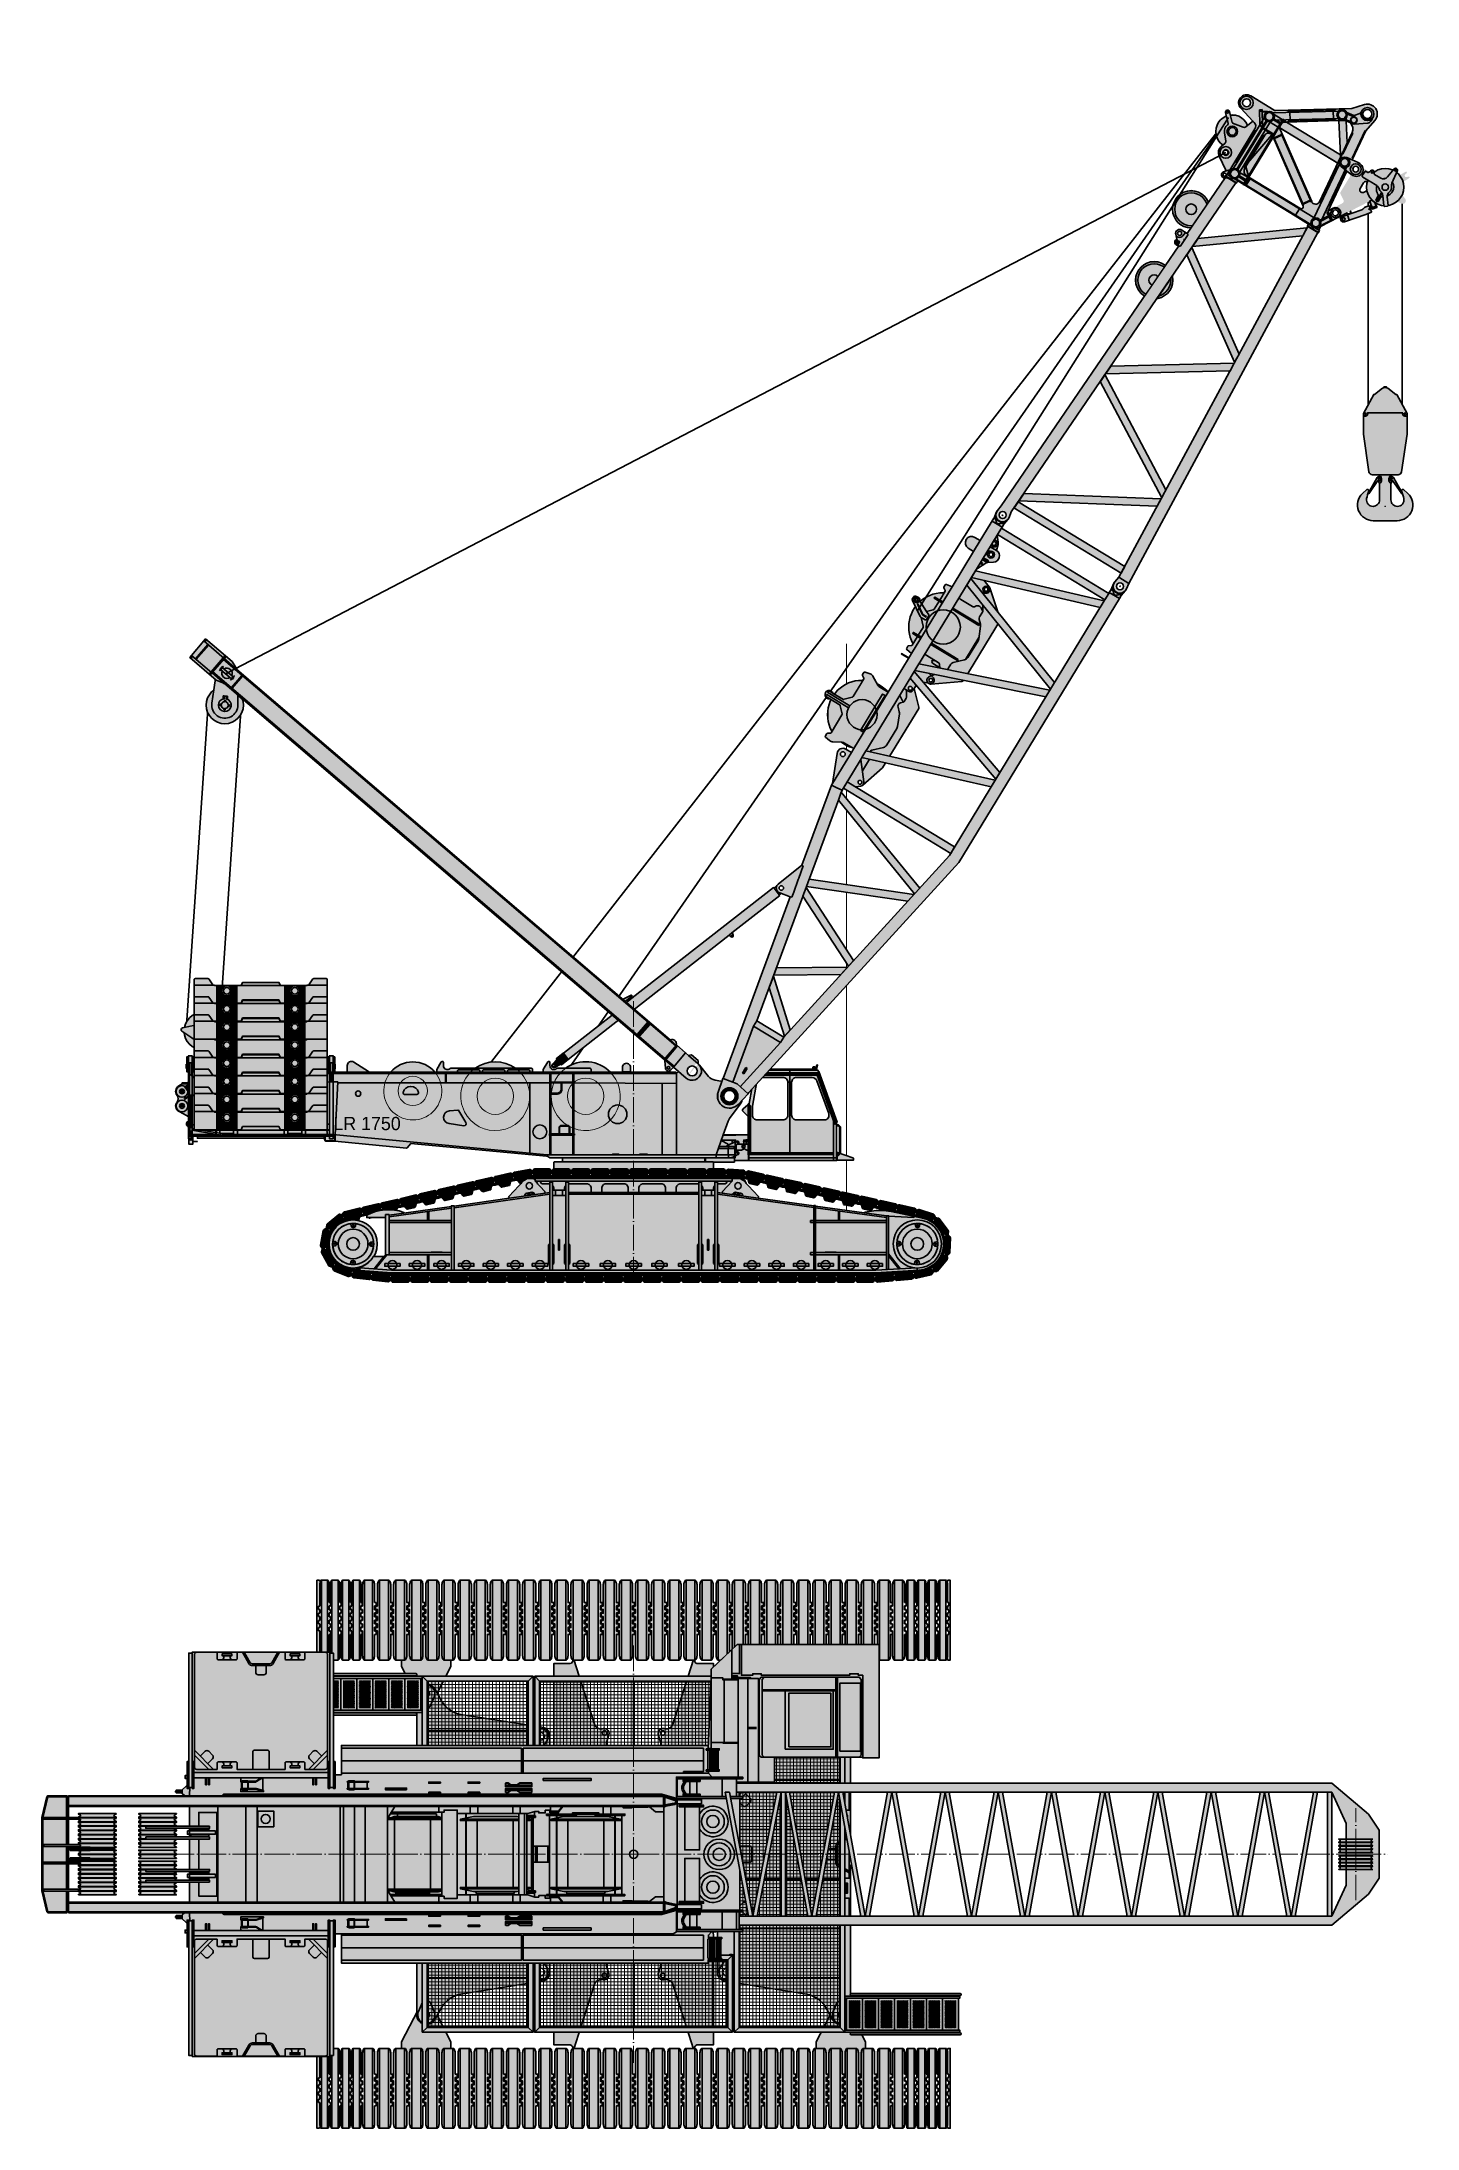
# Model space of a CAD drawing. Header units: millimetres. Extents: x 3847 to 29691, y 5505 to 44718.
import ezdxf
from ezdxf.enums import TextEntityAlignment as Align

# ---------------------------------------------------------------- set-up
doc = ezdxf.new("R2010")
doc.units = ezdxf.units.MM
doc.set_wipeout_variables(frame=1)
doc.linetypes.add('ACAD_ISO04W100', pattern=[30, 24, -3, 0, -3])
doc.layers.add('Сетка', color=250, linetype='Continuous', lineweight=9)
doc.layers.add('Техника. Кран Liebherr LR 1750', color=251, linetype='Continuous', lineweight=30)
doc.layers.add('Техника. Кран Liebherr LR 1750. Штриховка', color=7, linetype='Continuous', lineweight=15, true_color=0xefd96b)
doc.styles.get("Standard").update_dxf_attribs({"font": ''})
doc.styles.get('Standard').set_extended_font_data('Mipgost')

# ---------------------------------------------------------------- blocks, each defined once
blk = doc.blocks.new('BLOCK-20150606.23463422')
at = {"color": 0, "linetype": 'ByBlock', "lineweight": -2, "transparency": 16777216}
blk.add_wipeout([(2896, 3759), (2896, 3759), (2889, 3793), (2870, 3822), (2841, 3841), (2807, 3848), (2404, 3848), (2404, 3848), (2374, 3843), (2347, 3827), (2327, 3804), (2316, 3775), (2234, 3311), (2234, 3311), (2234, 3308), (2233, 3304), (2233, 3300), (2233, 3296), (2233, 3139), (2233, 3139), (2240, 3105), (2259, 3076), (2288, 3057), (2322, 3050), (2807, 3050), (2807, 3050), (2841, 3057), (2870, 3076), (2889, 3105), (2896, 3139), (2896, 3759), (2969, 3759), (2969, 3139), (2969, 3139), (2976, 3105), (2995, 3076), (3024, 3057), (3058, 3050), (3581, 3050), (3581, 3050), (3622, 3060), (3654, 3088), (3670, 3128), (3665, 3171), (3665, 3171), (3440, 3789), (3440, 3789), (3427, 3813), (3407, 3832), (3383, 3844), (3356, 3848), (3058, 3848), (3058, 3848), (3024, 3841), (2995, 3822), (2976, 3793), (2969, 3759), (2932, 3759), (2932, 4007), (3433, 4007), (3433, 4001), (3434, 4001), (3434, 3986), (3463, 3986), (3473, 3958), (3478, 3960), (3824, 3008), (3806, 3002), (3814, 2981), (3814, 2442), (3830, 2442), (4121, 2339), (4121, 2339), (4124, 2338), (4126, 2336), (4128, 2333), (4128, 2330), (4128, 2330), (4128, 2292), (3826, 2292), (3814, 2287), (2164, 2287), (1898, 2287), (1898, 2267), (1898, 2267), (1897, 2263), (1895, 2260), (1892, 2258), (1888, 2257), (1888, 2257), (1358, 2257), (1358, 2257), (1355, 2258), (1351, 2260), (1349, 2263), (1348, 2267), (1348, 2337), (260, 2337), (260, 2327), (187, 2193), (143, 2167), (-250, 2167), (-290, 2186), (-400, 2327), (-400, 2337), (-1574, 2337), (-1615, 2361), (-1635, 2368), (-4186, 2608), (-4253, 2527), (-4253, 2527), (-4256, 2524), (-4260, 2521), (-4265, 2520), (-4270, 2520), (-4270, 2520), (-5612, 2653), (-5635, 2652), (-5775, 2652), (-5775, 2652), (-5786, 2654), (-5796, 2661), (-5803, 2671), (-5805, 2682), (-5805, 2747), (-5815, 2746), (-5815, 2707), (-8195, 2707), (-8195, 2747), (-8273, 2747), (-8280, 2740), (-8280, 2597), (-8360, 2597), (-8360, 2697), (-8365, 2697), (-8365, 2882), (-8368, 2931), (-8368, 2931), (-8393, 2949), (-8402, 2978), (-8391, 3007), (-8365, 3024), (-8365, 3024), (-8365, 3106), (-8365, 3106), (-8372, 3115), (-8380, 3122), (-8390, 3129), (-8399, 3135), (-8540, 3207), (-8540, 3207), (-8580, 3241), (-8602, 3289), (-8602, 3341), (-8579, 3388), (-8579, 3388), (-8579, 3388), (-8563, 3418), (-8558, 3450), (-8563, 3483), (-8579, 3513), (-8579, 3513), (-8579, 3513), (-8601, 3558), (-8603, 3609), (-8584, 3655), (-8547, 3690), (-8547, 3690), (-8485, 3727), (-8485, 3747), (-8386, 3747), (-8386, 3747), (-8381, 3750), (-8375, 3753), (-8370, 3756), (-8365, 3760), (-8365, 3937), (-8385, 3957), (-8395, 3957), (-8395, 4237), (-8380, 4237), (-8365, 4257), (-8295, 4257), (-8275, 4237), (-8265, 4237), (-8265, 4231), (-8255, 4222), (-8255, 4136), (-8255, 4136), (-8165, 4166), (-8072, 4151), (-7997, 4093), (-7958, 4006), (-7955, 3989), (-7955, 3989), (-7946, 3969), (-7930, 3954), (-7908, 3948), (-7887, 3952), (-7849, 3968), (-7860, 3995), (-7860, 3995), (-7791, 4024), (-7780, 3996), (-7784, 3994), (-7784, 3887), (-7375, 3887), (-7346, 3947), (-6664, 3947), (-6635, 3887), (-6116, 3887), (-6116, 3887), (-6113, 3887), (-6110, 3889), (-6107, 3891), (-6104, 3893), (-6104, 3893), (-6028, 4001), (-6028, 4001), (-6026, 4003), (-6023, 4005), (-6020, 4007), (-6016, 4007), (-5770, 4007), (-5770, 4007), (-5764, 4006), (-5759, 4003), (-5756, 3998), (-5755, 3992), (-5755, 4222), (-5745, 4231), (-5745, 4237), (-5735, 4237), (-5715, 4257), (-5645, 4257), (-5625, 4237), (-5615, 4237), (-5615, 3957), (-5635, 3947), (-5380, 3947), (-5380, 3961), (-5380, 4072), (-5380, 4072), (-5369, 4113), (-5338, 4142), (-5297, 4152), (-5257, 4139), (-5257, 4139), (-4980, 3962), (-4980, 3947), (-4566, 3947), (-4566, 3947), (-4379, 4090), (-4150, 4141), (-3920, 4090), (-3733, 3947), (-3733, 3947), (-3700, 3947), (-3700, 3994), (-3699, 3999), (-3613, 4142), (-3613, 4142), (-3611, 4144), (-3609, 4146), (-3607, 4147), (-3604, 4147), (-3604, 4147), (-3585, 4147), (-3585, 4147), (-3581, 4146), (-3578, 4144), (-3576, 4141), (-3575, 4137), (-3575, 4072), (-3575, 4072), (-3562, 4030), (-3529, 4003), (-3485, 3998), (-3447, 4019), (-3442, 4022), (-2979, 4022), (-2979, 4022), (-2799, 4113), (-2600, 4145), (-2401, 4113), (-2221, 4022), (-2221, 4022), (-1920, 4022), (-1920, 4022), (-1912, 4020), (-1906, 4016), (-1902, 4010), (-1900, 4002), (-1900, 3947), (-1700, 3947), (-1700, 3997), (-1613, 4142), (-1613, 4142), (-1611, 4144), (-1609, 4146), (-1607, 4147), (-1604, 4147), (-1604, 4147), (-1585, 4147), (-1585, 4147), (-1581, 4146), (-1578, 4144), (-1576, 4141), (-1575, 4137), (-1575, 4072), (-1575, 4072), (-1561, 4029), (-1526, 4001), (-1481, 3999), (-1442, 4022), (-1279, 4022), (-1279, 4022), (-1072, 4121), (-843, 4142), (-621, 4081), (-434, 3947), (-434, 3947), (-204, 3947), (-204, 3955), (-209, 3955), (-209, 4040), (-209, 4040), (-188, 4093), (-135, 4115), (-82, 4093), (-59, 4041), (-59, 4041), (-59, 3956), (-64, 3956), (-64, 3947), (788, 3947), (819, 3936), (975, 4095), (975, 4095), (1036, 4135), (1109, 4147), (1179, 4128), (1236, 4082), (1408, 3870), (1408, 3870), (1433, 3844), (1462, 3823), (1494, 3808), (1529, 3799), (1843, 3743), (1843, 3743), (1958, 3691), (2032, 3590), (2048, 3465), (2001, 3348), (2001, 3348), (1803, 3081), (1775, 3029), (1684, 2772), (1915, 2772), (2150, 2772), (2150, 3126), (2140, 3126), (2077, 3188), (2055, 3210), (2055, 3210), (2047, 3222), (2045, 3236), (2049, 3250), (2058, 3262), (2145, 3335), (2154, 3335), (2159, 3362), (2167, 3361), (2173, 3360), (2283, 3986), (2465, 3986), (2465, 4001), (2470, 4001), (2470, 4007), (2470, 4007), (2470, 4007), (2470, 4007), (2470, 4007), (2471, 4007), (2932, 4007), (2932, 3759)], dxfattribs=at)
at = {"linetype": 'ByBlock', "lineweight": -2, "transparency": 16777216}
h = blk.add_hatch(dxfattribs=at)
h.set_pattern_fill('_USER', color=0, scale=0.2, angle=45, pattern_type=0)
h.set_pattern_definition([(45, (-176418.87972, -61118.5878), (-0.14142135624, 0.14142135624), [])])
h.paths.add_polyline_path([(2162, 2335), (2164, 2337), (2164, 2335)])
at = {"layer": 'Техника. Кран Liebherr LR 1750. Штриховка', "transparency": 16777216}
h = blk.add_hatch(color=256, dxfattribs=at)
h.dxf.hatch_style = 1
edge = h.paths.add_edge_path()
edge.add_line((2932, 3759), (2896, 3759))
edge.add_arc((2807, 3759), 89, 0, 90)
edge.add_line((2807, 3848), (2404, 3848))
edge.add_arc((2404, 3759), 89, 90, 169.9677)
edge.add_line((2316, 3775), (2234, 3311))
edge.add_arc((2322, 3296), 89, 169.9677, 180)
edge.add_line((2233, 3296), (2233, 3139))
edge.add_arc((2322, 3139), 89, 180, 270)
edge.add_line((2322, 3050), (2807, 3050))
edge.add_arc((2807, 3139), 89, 270, 360)
edge.add_line((2896, 3139), (2896, 3759))
edge.add_line((2896, 3759), (2969, 3759))
edge.add_line((2969, 3759), (2969, 3139))
edge.add_arc((3058, 3139), 89, 180, 270)
edge.add_line((3058, 3050), (3581, 3050))
edge.add_arc((3581, 3140), 90, 270, 380)
edge.add_line((3665, 3171), (3440, 3789))
edge.add_arc((3356, 3758), 90, 20, 90)
edge.add_line((3356, 3848), (3058, 3848))
edge.add_arc((3058, 3759), 89, 90, 180)
edge.add_line((2969, 3759), (2932, 3759))
edge.add_line((2932, 3759), (2932, 4007))
edge.add_line((2932, 4007), (3433, 4007))
edge.add_line((3433, 4007), (3433, 4001))
edge.add_line((3433, 4001), (3434, 4001))
edge.add_line((3434, 4001), (3434, 3986))
edge.add_line((3434, 3986), (3463, 3986))
edge.add_line((3463, 3986), (3473, 3958))
edge.add_line((3473, 3958), (3478, 3960))
edge.add_line((3478, 3960), (3824, 3008))
edge.add_line((3824, 3008), (3806, 3002))
edge.add_line((3806, 3002), (3814, 2981))
edge.add_line((3814, 2981), (3814, 2442))
edge.add_line((3814, 2442), (3830, 2442))
edge.add_line((3830, 2442), (4121, 2339))
edge.add_arc((4118, 2330), 10, 0, 70.7693, ccw=False)
edge.add_line((4128, 2330), (4128, 2292))
edge.add_line((4128, 2292), (3826, 2292))
edge.add_line((3826, 2292), (3814, 2287))
edge.add_line((3814, 2287), (2164, 2287))
edge.add_line((2164, 2287), (1898, 2287))
edge.add_line((1898, 2287), (1898, 2267))
edge.add_arc((1888, 2267), 10, -90, 0, ccw=False)
edge.add_line((1888, 2257), (1358, 2257))
edge.add_arc((1358, 2267), 10, 180, 270, ccw=False)
edge.add_line((1348, 2267), (1348, 2337))
edge.add_line((1348, 2337), (260, 2337))
edge.add_line((260, 2337), (260, 2327))
edge.add_line((260, 2327), (187, 2193))
edge.add_line((187, 2193), (143, 2167))
edge.add_line((143, 2167), (-250, 2167))
edge.add_line((-250, 2167), (-290, 2186))
edge.add_line((-290, 2186), (-400, 2327))
edge.add_line((-400, 2327), (-400, 2337))
edge.add_line((-400, 2337), (-1574, 2337))
edge.add_line((-1574, 2337), (-1615, 2361))
edge.add_line((-1615, 2361), (-1635, 2368))
edge.add_line((-1635, 2368), (-4186, 2608))
edge.add_line((-4186, 2608), (-4253, 2527))
edge.add_arc((-4268, 2540), 20, 264.3507, 320.4825, ccw=False)
edge.add_line((-4270, 2520), (-5612, 2653))
edge.add_line((-5612, 2653), (-5635, 2652))
edge.add_line((-5635, 2652), (-5775, 2652))
edge.add_arc((-5775, 2682), 30, 180, 270, ccw=False)
edge.add_line((-5805, 2682), (-5805, 2747))
edge.add_line((-5805, 2747), (-5815, 2746))
edge.add_line((-5815, 2746), (-5815, 2707))
edge.add_line((-5815, 2707), (-8195, 2707))
edge.add_line((-8195, 2707), (-8195, 2747))
edge.add_line((-8195, 2747), (-8273, 2747))
edge.add_line((-8273, 2747), (-8280, 2740))
edge.add_line((-8280, 2740), (-8280, 2597))
edge.add_line((-8280, 2597), (-8360, 2597))
edge.add_line((-8360, 2597), (-8360, 2697))
edge.add_line((-8360, 2697), (-8365, 2697))
edge.add_line((-8365, 2697), (-8365, 2882))
edge.add_line((-8365, 2882), (-8368, 2931))
edge.add_arc((-8354, 2977), 48, 103.1259, 253.6546, ccw=False)
edge.add_line((-8365, 3024), (-8365, 3106))
edge.add_arc((-8445, 3046), 100, 36.8703, 62.7698)
edge.add_line((-8399, 3135), (-8540, 3207))
edge.add_arc((-8485, 3314), 120, 141.6507, 242.7698, ccw=False)
edge.add_arc((-8658, 3450), 100, 321.6507, 398.3493)
edge.add_arc((-8485, 3587), 120, 121.0027, 218.3493, ccw=False)
edge.add_line((-8547, 3690), (-8485, 3727))
edge.add_line((-8485, 3727), (-8485, 3747))
edge.add_line((-8485, 3747), (-8386, 3747))
edge.add_arc((-8430, 3841), 104, 295.0699, 308.8797)
edge.add_line((-8365, 3760), (-8365, 3937))
edge.add_line((-8365, 3937), (-8385, 3957))
edge.add_line((-8385, 3957), (-8395, 3957))
edge.add_line((-8395, 3957), (-8395, 4237))
edge.add_line((-8395, 4237), (-8380, 4237))
edge.add_line((-8380, 4237), (-8365, 4257))
edge.add_line((-8365, 4257), (-8295, 4257))
edge.add_line((-8295, 4257), (-8275, 4237))
edge.add_line((-8275, 4237), (-8265, 4237))
edge.add_line((-8265, 4237), (-8265, 4231))
edge.add_line((-8265, 4231), (-8255, 4222))
edge.add_line((-8255, 4222), (-8255, 4136))
edge.add_arc((-8150, 3972), 195, 10.1546, 122.6229, ccw=False)
edge.add_line((-7958, 4006), (-7955, 3989))
edge.add_arc((-7906, 3997), 49.6, 189.5849, 293.2491)
edge.add_line((-7887, 3952), (-7849, 3968))
edge.add_line((-7849, 3968), (-7860, 3995))
edge.add_line((-7860, 3995), (-7791, 4024))
edge.add_line((-7791, 4024), (-7780, 3996))
edge.add_line((-7780, 3996), (-7784, 3994))
edge.add_line((-7784, 3994), (-7784, 3887))
edge.add_line((-7784, 3887), (-7375, 3887))
edge.add_line((-7375, 3887), (-7346, 3947))
edge.add_line((-7346, 3947), (-6664, 3947))
edge.add_line((-6664, 3947), (-6635, 3887))
edge.add_line((-6635, 3887), (-6116, 3887))
edge.add_arc((-6116, 3902), 15, 270, 324.7836)
edge.add_line((-6104, 3893), (-6028, 4001))
edge.add_arc((-6016, 3992), 15, 90, 144.7836, ccw=False)
edge.add_line((-6016, 4007), (-5770, 4007))
edge.add_arc((-5770, 3992), 15, 0.001, 89.7666, ccw=False)
edge.add_line((-5755, 3992), (-5755, 4222))
edge.add_line((-5755, 4222), (-5745, 4231))
edge.add_line((-5745, 4231), (-5745, 4237))
edge.add_line((-5745, 4237), (-5735, 4237))
edge.add_line((-5735, 4237), (-5715, 4257))
edge.add_line((-5715, 4257), (-5645, 4257))
edge.add_line((-5645, 4257), (-5625, 4237))
edge.add_line((-5625, 4237), (-5615, 4237))
edge.add_line((-5615, 4237), (-5615, 3957))
edge.add_line((-5615, 3957), (-5635, 3947))
edge.add_line((-5635, 3947), (-5380, 3947))
edge.add_line((-5380, 3947), (-5380, 3961))
edge.add_line((-5380, 3961), (-5380, 4072))
edge.add_arc((-5300, 4072), 80, 57.3542, 180, ccw=False)
edge.add_line((-5257, 4139), (-4980, 3962))
edge.add_line((-4980, 3962), (-4980, 3947))
edge.add_line((-4980, 3947), (-4566, 3947))
edge.add_arc((-4150, 3596), 545, 40.1034, 139.8522, ccw=False)
edge.add_line((-3733, 3947), (-3700, 3947))
edge.add_line((-3700, 3947), (-3700, 3994))
edge.add_line((-3700, 3994), (-3699, 3999))
edge.add_line((-3699, 3999), (-3613, 4142))
edge.add_arc((-3604, 4137), 10, 90, 149.0362, ccw=False)
edge.add_line((-3604, 4147), (-3585, 4147))
edge.add_arc((-3585, 4137), 10, 0, 90, ccw=False)
edge.add_line((-3575, 4137), (-3575, 4072))
edge.add_arc((-3500, 4072), 75, 180, 315.1268)
edge.add_line((-3447, 4019), (-3442, 4022))
edge.add_line((-3442, 4022), (-2979, 4022))
edge.add_arc((-2600, 3497), 647, 54.1712, 125.8288, ccw=False)
edge.add_line((-2221, 4022), (-1920, 4022))
edge.add_arc((-1920, 4002), 20, 0, 90, ccw=False)
edge.add_line((-1900, 4002), (-1900, 3947))
edge.add_line((-1900, 3947), (-1700, 3947))
edge.add_line((-1700, 3947), (-1700, 3997))
edge.add_line((-1700, 3997), (-1613, 4142))
edge.add_arc((-1604, 4137), 10, 90, 149.0362, ccw=False)
edge.add_line((-1604, 4147), (-1585, 4147))
edge.add_arc((-1585, 4137), 10, 0, 90, ccw=False)
edge.add_line((-1575, 4137), (-1575, 4072))
edge.add_arc((-1499, 4073), 76.3, 180.6305, 318.1899)
edge.add_line((-1442, 4022), (-1279, 4022))
edge.add_arc((-900, 3497), 647, 44.0224, 125.8288, ccw=False)
edge.add_line((-434, 3947), (-204, 3947))
edge.add_line((-204, 3947), (-204, 3955))
edge.add_line((-204, 3955), (-209, 3955))
edge.add_line((-209, 3955), (-209, 4040))
edge.add_arc((-134, 4040), 75, 0.316, 180.317, ccw=False)
edge.add_line((-59, 4041), (-59, 3956))
edge.add_line((-59, 3956), (-64, 3956))
edge.add_line((-64, 3956), (-64, 3947))
edge.add_line((-64, 3947), (788, 3947))
edge.add_line((788, 3947), (819, 3936))
edge.add_line((819, 3936), (975, 4095))
edge.add_arc((1100, 3972), 175, 39, 135.4142, ccw=False)
edge.add_line((1236, 4082), (1408, 3870))
edge.add_arc((1563, 3996), 200, 219, 260)
edge.add_line((1529, 3799), (1843, 3743))
edge.add_arc((1800, 3497), 250, -36.5531, 80, ccw=False)
edge.add_line((2001, 3348), (1803, 3081))
edge.add_line((1803, 3081), (1775, 3029))
edge.add_line((1775, 3029), (1684, 2772))
edge.add_line((1684, 2772), (1915, 2772))
edge.add_line((1915, 2772), (2150, 2772))
edge.add_line((2150, 2772), (2150, 3126))
edge.add_line((2150, 3126), (2140, 3126))
edge.add_line((2140, 3126), (2077, 3188))
edge.add_line((2077, 3188), (2055, 3210))
edge.add_arc((2080, 3235), 35, 129.9995, 225.162, ccw=False)
edge.add_line((2058, 3262), (2145, 3335))
edge.add_line((2145, 3335), (2154, 3335))
edge.add_line((2154, 3335), (2159, 3362))
edge.add_line((2159, 3362), (2167, 3361))
edge.add_line((2167, 3361), (2173, 3360))
edge.add_line((2173, 3360), (2283, 3986))
edge.add_line((2283, 3986), (2465, 3986))
edge.add_line((2465, 3986), (2465, 4001))
edge.add_line((2465, 4001), (2470, 4001))
edge.add_line((2470, 4001), (2470, 4007))
edge.add_arc((2471, 4007), 0.5, 90, 180, ccw=False)
edge.add_line((2471, 4007), (2932, 4007))
edge.add_line((2932, 4007), (2932, 3759))
edge = h.paths.add_edge_path(flags=16)
edge.add_arc((1800, 3497), 135, 0, 360)
edge = h.paths.add_edge_path(flags=16)
edge.add_arc((1100, 3972), 90, 0, 360)
at = {"color": 0, "linetype": 'ByBlock', "lineweight": -2, "transparency": 16777216}
blk.add_line((-2979, 4022), (-2221, 4022), dxfattribs=at)
for points in [[(2932, 3759), (2896, 3759, 0.414214), (2807, 3848), (2404, 3848, 0.363811), (2316, 3775), (2234, 3311, 0.043802), (2233, 3296), (2233, 3139, 0.414214), (2322, 3050), (2807, 3050, 0.414214), (2896, 3139), (2896, 3759), (2969, 3759), (2969, 3139, 0.414214), (3058, 3050), (3581, 3050, 0.520567), (3665, 3171), (3440, 3789, 0.315299), (3356, 3848), (3058, 3848, 0.414214), (2969, 3759), (2932, 3759), (2932, 4007), (3433, 4007), (3433, 4001), (3434, 4001), (3434, 3986), (3463, 3986), (3473, 3958), (3478, 3960), (3824, 3008), (3806, 3002), (3814, 2981), (3814, 2442), (3830, 2442), (4121, 2339, -0.318993), (4128, 2330), (4128, 2292), (3826, 2292), (3814, 2287), (2164, 2287), (1898, 2287), (1898, 2267, -0.414214), (1888, 2257), (1358, 2257, -0.414214), (1348, 2267), (1348, 2337), (260, 2337), (260, 2327), (187, 2193), (143, 2167), (-250, 2167), (-290, 2186), (-400, 2327), (-400, 2337), (-1574, 2337), (-1615, 2361), (-1635, 2368), (-4186, 2608), (-4253, 2527, -0.249939), (-4270, 2520), (-5612, 2653), (-5635, 2652), (-5775, 2652, -0.414214), (-5805, 2682), (-5805, 2747), (-5815, 2746), (-5815, 2707), (-8195, 2707), (-8195, 2747), (-8273, 2747), (-8280, 2740), (-8280, 2597), (-8360, 2597), (-8360, 2697), (-8365, 2697), (-8365, 2882), (-8368, 2931, -0.770998), (-8365, 3024), (-8365, 3106, 0.113491), (-8399, 3135), (-8540, 3207, -0.472266), (-8579, 3388, 0.347741), (-8579, 3513, -0.452288), (-8547, 3690), (-8485, 3727), (-8485, 3747), (-8386, 3747, 0.06033), (-8365, 3760), (-8365, 3937), (-8385, 3957), (-8395, 3957), (-8395, 4237), (-8380, 4237), (-8365, 4257), (-8295, 4257), (-8275, 4237), (-8265, 4237), (-8265, 4231), (-8255, 4222), (-8255, 4136, -0.534334), (-7958, 4006), (-7955, 3989, 0.48592), (-7887, 3952), (-7849, 3968), (-7860, 3995), (-7860, 3995), (-7791, 4024), (-7780, 3996), (-7784, 3994), (-7784, 3887), (-7375, 3887), (-7346, 3947), (-6664, 3947), (-6635, 3887), (-6116, 3887, 0.243698), (-6104, 3893), (-6028, 4001, -0.243698), (-6016, 4007), (-5770, 4007, -0.413016), (-5755, 3992), (-5755, 4222), (-5745, 4231), (-5745, 4237), (-5735, 4237), (-5715, 4257), (-5645, 4257), (-5625, 4237), (-5615, 4237), (-5615, 3957), (-5635, 3947), (-5380, 3947), (-5380, 3961), (-5380, 4072, -0.592847), (-5257, 4139), (-4980, 3962), (-4980, 3947), (-4566, 3947, -0.464974), (-3733, 3947), (-3700, 3947), (-3700, 3994), (-3699, 3999), (-3613, 4142, -0.263447), (-3604, 4147), (-3585, 4147, -0.414214), (-3575, 4137), (-3575, 4072, 0.668979), (-3447, 4019), (-3442, 4022), (-2979, 4022, -0.323269), (-2221, 4022), (-1920, 4022, -0.414214), (-1900, 4002), (-1900, 3947), (-1700, 3947), (-1700, 3997), (-1613, 4142, -0.263447), (-1604, 4147), (-1585, 4147, -0.414214), (-1575, 4137), (-1575, 4072, 0.684454), (-1442, 4022), (-1279, 4022, -0.372922), (-434, 3947), (-204, 3947), (-204, 3955), (-209, 3955), (-209, 4040, -1.000009), (-59, 4041), (-59, 3956), (-64, 3956), (-64, 3947), (788, 3947), (819, 3936), (975, 4095, -0.447396), (1236, 4082), (1408, 3870, 0.180829), (1529, 3799), (1843, 3743, -0.557468), (2001, 3348), (1803, 3081), (1775, 3029), (1684, 2772), (1915, 2772), (2150, 2772), (2150, 3126), (2140, 3126), (2077, 3188), (2055, 3210, -0.440857), (2058, 3262), (2145, 3335), (2154, 3335), (2159, 3362), (2167, 3361), (2173, 3360), (2283, 3986), (2465, 3986), (2465, 4001), (2470, 4001), (2470, 4007, -0.414214), (2471, 4007), (2932, 4007)], [(3375, 4013, 0.414214), (3380, 4008), (3400, 4008, 0.414214), (3405, 4013), (3405, 4033, 0.414214), (3400, 4038), (3380, 4038, 0.414214), (3375, 4033)], [(2174, 2455, 1), (2194, 2455), (2194, 3315, 1), (2174, 3315)]]:
    blk.add_lwpolyline(points, format="xyb", close=True, dxfattribs=at)
for points in [[(-8405, 4017), (-8405, 4098), (-8403, 4100), (-8403, 4015)], [(-5605, 4098), (-5605, 4017), (-5607, 4015), (-5607, 4100)], [(3819, 3006), (3824, 3008), (3478, 3960), (3472, 3958)], [(-8355, 3688), (-8372, 3713), (-8434, 3671), (-8418, 3647), (-8417, 3646), (-8416, 3647), (-8411, 3650)], [(-7995, 2917), (-8015, 2917), (-8015, 3097), (-7995, 3097)], [(-5985, 3097), (-6005, 3097), (-6005, 2917), (-5985, 2917)]]:
    blk.add_lwpolyline(points, close=True, dxfattribs=at)
for points in [[(-8395, 4100), (-8403, 4100)], [(-8403, 4015), (-8395, 4015)], [(-8365, 3957), (-8395, 3957)], [(-8385, 3957), (-8365, 3937)], [(-8380, 4237), (-8365, 4237)], [(-8365, 4257), (-8365, 2697), (-8295, 2697), (-8295, 4257)], [(-8340, 3896), (-8340, 4127), (-8300, 4127), (-8300, 3872)], [(-8295, 4237), (-8265, 4237), (-8265, 3957), (-8295, 3957)], [(-8275, 3957), (-8295, 3937)], [(-8265, 4218), (-8255, 4218)], [(-7784, 3994), (-7849, 3968)], [(-7820, 3979), (-7814, 3976)], [(-7804, 3977), (-7814, 3982), (-7814, 3882), (-7804, 3882), (-7804, 3977), (-7803, 3987)], [(-5755, 4218), (-5745, 4218)], [(-5755, 4116), (-5745, 4116)], [(-5755, 4112), (-5745, 4102)], [(-5715, 3957), (-5745, 3957), (-5745, 4237), (-5715, 4237)], [(-5715, 4257), (-5715, 2697), (-5645, 2697), (-5645, 4257)], [(-5700, 3947), (-5700, 4127), (-5660, 4127), (-5660, 3947)], [(-5690, 3922), (-5690, 3767)], [(-5675, 3922), (-5675, 3767)], [(-5645, 4237), (-5615, 4237), (-5615, 3957), (-5645, 3957)], [(-5607, 4100), (-5615, 4100)], [(-5615, 4015), (-5607, 4015)], [(-3543, 3922), (-3535, 3914)], [(-3535, 3747), (-3535, 3922)], [(-3520, 3747), (-3520, 3922)], [(-3512, 3922), (-3520, 3914)], [(-2145, 3947), (-2155, 3922)], [(-2155, 3947), (-2145, 3922)], [(-1550, 3922), (-1553, 3910), (-1563, 3922), (-1573, 3910), (-1575, 3922)], [(-1120, 3922), (-1123, 3910), (-1133, 3922), (-1143, 3910), (-1145, 3922)], [(-204, 3947), (-204, 3955), (-64, 3956), (-64, 3947)], [(2283, 3986), (3463, 3986), (3481, 3936), (3481, 3891), (2266, 3891)], [(2274, 3936), (3481, 3936)], [(2465, 3986), (2465, 4001), (3367, 4001)], [(3413, 4001), (3418, 4001)], [(3434, 3986), (3434, 3994), (3434, 4001)], [(-8442, 3599), (-8515, 3599), (-8515, 3574), (-8442, 3574)], [(-8345, 3727), (-8485, 3727)], [(-8413, 3649), (-8345, 3549)], [(-8345, 3747), (-8386, 3747)], [(-8300, 3897), (-8340, 3897)], [(-7850, 3559), (-8299, 3518), (-8310, 3517)], [(-7850, 3544), (-8310, 3502)], [(-7784, 3755), (-7784, 3887)], [(-5609, 2772), (-5558, 3767), (-5702, 3767), (-5808, 3757), (-5757, 2777)], [(-1573, 3759), (-1583, 3747), (-3535, 3747), (-5559, 3747)], [(-1950, 2428), (-1950, 3747)], [(-1583, 3747), (-1573, 3745)], [(-1573, 2787), (-1573, 3911)], [(-1553, 2787), (-1553, 3911)], [(-1553, 3772), (-1543, 3762)], [(-1553, 3762), (-1143, 3762)], [(-1143, 3747), (-1553, 3747)], [(-1543, 3747), (-1553, 3737)], [(-1544, 3552), (-1553, 3560)], [(-1544, 3537), (-1553, 3529)], [(-1371, 3747), (-1363, 3739)], [(-1339, 3747), (-1348, 3739)], [(-1143, 3772), (-1152, 3762)], [(-1151, 3747), (-1143, 3739), (-1143, 3739)], [(-1143, 2787), (-1143, 3911)], [(-1123, 2787), (-1123, 3911)], [(-1112, 3750), (-1123, 3762)], [(805, 3747), (795, 3735), (-1112, 3750), (-1123, 3748)], [(535, 2397), (535, 3734)], [(805, 3733), (795, 3735)], [(2269, 3907), (3481, 3907)], [(2932, 2436), (2932, 3891)], [(3446, 3891), (3776, 2983), (3777, 2981), (3781, 2969), (3814, 2981), (3481, 3895)], [(-8442, 3326), (-8515, 3326), (-8515, 3301), (-8442, 3301)], [(-8330, 3502), (-8434, 3442), (-8441, 3455), (-8334, 3517)], [(-8310, 2898), (-8310, 3517), (-8335, 3517)], [(-8330, 2898), (-8330, 3517)], [(2167, 3360), (2159, 3362), (2150, 3312), (2150, 2401), (2158, 2401)], [(2164, 2287), (2164, 3311), (2173, 3360), (2167, 3361), (2158, 3312), (2158, 2291), (3814, 2291)], [(3696, 3309), (3703, 3312)], [(3731, 3247), (3727, 3246), (3703, 3312), (3707, 3313)], [(3727, 3246), (3719, 3243)], [(-8365, 2882), (-8368, 2931), (-8370, 2974), (-8370, 2976)], [(-8330, 2777), (-8365, 2777)], [(-8365, 2747), (-7646, 2747)], [(-8360, 2747), (-8360, 2697)], [(-8345, 2777), (-8345, 2792)], [(-8339, 2882), (-8337, 2928), (-8330, 2928)], [(-8339, 2798), (-8339, 2880)], [(-8330, 2950), (-8335, 2952), (-8337, 2928)], [(-8335, 2952), (-8334, 2976)], [(-8330, 2855), (-8330, 2737), (-8310, 2737), (-8310, 2854)], [(-7860, 2815), (-8297, 2892)], [(-8255, 2957), (-8295, 2957)], [(-8295, 2878), (-8274, 2857)], [(-5715, 2857), (-8295, 2857)], [(-7860, 2777), (-8295, 2777)], [(-5715, 2757), (-8295, 2757)], [(-8195, 2757), (-8195, 2747)], [(-7873, 2857), (-7873, 2867)], [(-7835, 2780), (-7850, 2780)], [(-7845, 2757), (-7845, 2857)], [(-7823, 2809), (-7835, 2824)], [(-7775, 2857), (-7775, 2797), (-7515, 2797), (-7515, 2857)], [(-7725, 2782), (-7685, 2797)], [(-7725, 2757), (-7725, 2797)], [(-7605, 2797), (-7565, 2782)], [(-7565, 2757), (-7565, 2797)], [(-7445, 2857), (-7445, 2757)], [(-6565, 2757), (-6565, 2857)], [(-6495, 2857), (-6495, 2797), (-6235, 2797), (-6235, 2857)], [(-6445, 2782), (-6405, 2797)], [(-6445, 2797), (-6445, 2757)], [(-6325, 2797), (-6285, 2782)], [(-6285, 2797), (-6285, 2757)], [(-6165, 2857), (-6165, 2757)], [(-6137, 2867), (-6137, 2857)], [(-5815, 2707), (-5815, 2757)], [(-5715, 2867), (-5770, 2867)], [(-5715, 2972), (-5755, 2972)], [(-5715, 2878), (-5736, 2857)], [(-5605, 2772), (-5605, 2682)], [(-1113, 2762), (-1113, 2787), (-1583, 2787), (-1583, 2762), (-1111, 2762)], [(-1573, 2397), (-1573, 2762)], [(-1553, 2397), (-1553, 2762)], [(-1143, 2762), (-1143, 2397)], [(-1123, 2397), (-1123, 2762)], [(1550, 2337), (1550, 2397), (1684, 2772)], [(1915, 2772), (1915, 2762), (1680, 2762)], [(3754, 2291), (3754, 3041)], [(3814, 2287), (3814, 2981), (3814, 2981), (3812, 2981)], [(-8280, 2647), (-8200, 2647), (-8200, 2643), (-8280, 2643)], [(-5612, 2663), (-5612, 2653)], [(-267, 2397), (-275, 2407), (-400, 2407), (-400, 2397)], [(260, 2397), (260, 2407), (115, 2407), (110, 2397)], [(260, 2337), (717, 2337), (1906, 2337), (1906, 2372)], [(1592, 2516), (1906, 2516), (1906, 2551), (1605, 2551)], [(1646, 2666), (1777, 2593), (1777, 2579)], [(1648, 2672), (1915, 2672), (1915, 2664), (1850, 2664)], [(1778, 2397), (1778, 2516)], [(1783, 2516), (1783, 2551)], [(1783, 2337), (1783, 2397)], [(1850, 2672), (1850, 2612)], [(1892, 2551), (1892, 2516)], [(1901, 2516), (1901, 2397)], [(1925, 2441), (1925, 2586)], [(1925, 2481), (2025, 2481), (2075, 2510)], [(1947, 2596), (2150, 2596)], [(2120, 2651), (2065, 2651), (2065, 2646), (2120, 2646), (2120, 2674), (2065, 2674), (2065, 2669), (2120, 2669)], [(2070, 2651), (2070, 2669)], [(2072, 2646), (2072, 2596)], [(2110, 2675), (2150, 2675)], [(2150, 2645), (2110, 2645)], [(2115, 2596), (2115, 2646)], [(2158, 2676), (2150, 2676)], [(3754, 2435), (2164, 2435)], [(3754, 2404), (2164, 2404)], [(3818, 2442), (3818, 2289)], [(-400, 2337), (260, 2337)], [(1898, 2287), (1898, 2337)], [(3814, 2337), (2164, 2337), (2162, 2335), (2164, 2335), (2164, 2337)], [(2162, 2287), (2162, 2335)]]:
    blk.add_lwpolyline(points, dxfattribs=at)
for points in [[(-8340, 4018), (-8353, 3979, 0.078569), (-8355, 3964), (-8355, 3720, -0.267949), (-8360, 3712), (-8368, 3707)], [(-7835, 3726), (-7835, 2813), (-7850, 2813), (-7850, 3757), (-7833, 3826, 0.844986), (-7986, 3894), (-8000, 3873, -0.577957), (-8311, 3891, 0.284109), (-8320, 3897)], [(-8300, 3892, 4), (-8300, 4052)], [(788, 3947), (-5705, 3947, 0.023043), (-5716, 3946), (-7850, 3749)], [(805, 2397), (805, 3922), (-5705, 3922, 0.023043), (-5714, 3922), (-7850, 3724)], [(-3310, 3947), (-3310, 3972, -0.414214), (-3290, 3992), (-2910, 3992, -0.414214), (-2890, 3972), (-2890, 3947)], [(-2420, 3947), (-2420, 3972, 0.414214), (-2440, 3992), (-2820, 3992, 0.414214), (-2840, 3972), (-2840, 3947)], [(-1950, 3947), (-1950, 3972, 0.414214), (-1970, 3992), (-2350, 3992, 0.414214), (-2370, 3972), (-2370, 3947)], [(-800, 3947), (-800, 4002, 0.414214), (-820, 4022), (-1279, 4022)], [(2471, 4007, 0.414214), (2470, 4007), (2470, 3988)], [(3408, 3986, 0.414214), (3413, 3991), (3413, 4041, 0.414214), (3408, 4046), (3372, 4046, 0.414214), (3367, 4041), (3367, 3991, 0.414214), (3372, 3986)], [(3432, 3986), (3457, 4079, 1), (3440, 4083), (3414, 3986)], [(-8365, 3760, 0.213424), (-8345, 3805)], [(-8335, 3897, 0.414214), (-8345, 3887), (-8345, 2870)], [(-5803, 3663, 6.099178), (-5800, 3612)], [(-4331, 3569, 0.490988), (-4302, 3532), (-4071, 3532, 0.490988), (-4042, 3569, 0.772862), (-4331, 3569)], [(-1553, 3552), (-1443, 3552, 0.414214), (-1363, 3632), (-1363, 3747)], [(-1553, 3537), (-1438, 3537, 0.414214), (-1348, 3627), (-1348, 3747)], [(-8345, 3527, 0.414214), (-8335, 3517)], [(-3468, 2983), (-3190, 2942, 0.631451), (-3150, 3002), (-3282, 3224, 0.289534), (-3305, 3236), (-3461, 3222, 0.887281), (-3468, 2983)], [(-8330, 3026), (-8354, 3025), (-8354, 3025, 0.865733), (-8368, 2931)], [(-8345, 3046, 0.280945), (-8399, 3135)], [(-8330, 3004), (-8351, 2996, 0.461375), (-8370, 2974)], [(-8334, 2976, 1.065864), (-8370, 2976)], [(-8365, 2880, 0.013075), (-8365, 2882)], [(-8365, 2798, 0.368469), (-8360, 2792)], [(-8360, 2792), (-8355, 2791), (-8349, 2791), (-8344, 2792, 0.368469), (-8339, 2798)], [(-5654, 2747, 0.023476), (-5664, 2747), (-7646, 2747), (-8300, 2862)], [(1906, 2397), (-1622, 2397), (-5651, 2776, 0.023475), (-5664, 2777), (-7644, 2777), (-7850, 2813), (-7860, 2815), (-7850, 2824)], [(-5797, 2747), (-5797, 2682, 0.414214), (-5775, 2660), (-5635, 2660, 0.414214), (-5613, 2682), (-5613, 2773)], [(-1200, 2787), (-1200, 2910, 0.414214), (-1237, 2947), (-1363, 2947, 0.414214), (-1400, 2910), (-1400, 2787)], [(-1210, 2787), (-1210, 2910, 0.414214), (-1237, 2937), (-1363, 2937, 0.414214), (-1390, 2910), (-1390, 2787)], [(3814, 2381), (3826, 2381, 0.414214), (3889, 2444), (3889, 2898, 0.414214), (3826, 2961), (3814, 2961)], [(3814, 2399), (3826, 2399, 0.414214), (3871, 2444), (3871, 2898, 0.414214), (3826, 2943), (3814, 2943)], [(-5635, 2652, 0.419147), (-5605, 2683)], [(1925, 2641, 0.414214), (1918, 2643), (1749, 2566, 0.293465), (1743, 2557), (1743, 2551)], [(1830, 2337), (1922, 2379, 0.293465), (1925, 2383), (1925, 2386)], [(1912, 2580), (1965, 2604, 1), (1945, 2650), (1908, 2633, 0.293465), (1905, 2628), (1905, 2584, 0.546234), (1912, 2580)], [(1912, 2380), (1965, 2404, 1), (1945, 2450), (1908, 2433, 0.293465), (1905, 2428), (1905, 2384, 0.546234), (1912, 2380)], [(2075, 2596, 0.766482), (2055, 2521), (2125, 2481), (2150, 2481)], [(2120, 2650), (2130, 2650, 1), (2130, 2670), (2120, 2670)], [(3834, 2441, 0.085458), (3830, 2442), (3814, 2442)], [(3822, 2442), (3822, 2300, 0.414214), (3826, 2296), (4128, 2296)], [(-219, 2337, 0.162407), (-204, 2332), (-100, 2332, -0.119846), (-70, 2325), (18, 2279, 0.119846), (27, 2277), (36, 2277, 0.280446), (53, 2288), (79, 2337)], [(-155, 2267, -0.561956), (-75, 2316), (13, 2270, 0.119846), (27, 2267), (70, 2267, -0.414214), (95, 2242), (95, 2202, -0.414214), (70, 2177), (-115, 2177, -0.414214), (-155, 2217), (-155, 2267)], [(3818, 2300, 0.414214), (3826, 2292)]]:
    blk.add_lwpolyline(points, format="xyb", dxfattribs=at)
at = {"color": 0, "linetype": 'ByBlock', "lineweight": 9, "transparency": 16777216}
for points in [[(-4566, 3947, 2.174611), (-3739, 3954)], [(-2979, 4022, 3.019335), (-2206, 4011)], [(-1279, 4022, 2.784131), (-457, 3969)]]:
    blk.add_lwpolyline(points, format="xyb", dxfattribs=at)
at = {"color": 0, "linetype": 'ByBlock', "lineweight": -2, "transparency": 16777216}
for centre, radius in [((-8150, 3972), 80), ((1100, 3972), 90), ((-8485, 3587), 110), ((-8485, 3587), 45), ((-5175, 3547), 50), ((1800, 3497), 135), ((-8485, 3314), 110), ((-8485, 3314), 45), ((-300, 3157), 175), ((-1761, 2827), 130), ((-8320, 2689), 20), ((1955, 2627), 10.5), ((1955, 2427), 10.5), ((2075, 2556), 22.5), ((2075, 2556), 20.5), ((-100, 2267), 30)]:
    blk.add_circle(centre, radius, dxfattribs=at)
at = {"color": 0, "linetype": 'ByBlock', "lineweight": 9, "transparency": 16777216}
for centre, radius in [((-4150, 3596), 275), ((-2600, 3497), 342), ((-900, 3497), 342)]:
    blk.add_circle(centre, radius, dxfattribs=at)
blk = doc.blocks.new('*U45')
at = {"color": 0, "linetype": 'ByBlock', "lineweight": -2, "transparency": 16777216}
blk.add_lwpolyline([(36, -64, 0.401912), (24, -46), (-6, -39, -0.809658), (-5, 40), (25, 46, 0.401912), (38, 64)], format="xyb", dxfattribs=at)
blk.add_circle((2, 0), 16.3, dxfattribs=at)
blk = doc.blocks.new('*U46')
at = {"color": 0, "linetype": 'ByBlock', "lineweight": -2, "transparency": 16777216}
for p, rotation in [((23456, -65878), 90.00000000000004), ((23108, -66217), 180), ((23447, -66565), 270.0000000000001)]:
    blk.add_blockref('*U45', p, dxfattribs=dict(at, rotation=rotation))
blk.add_blockref('*U45', (23795, -66226), dxfattribs=at)
blk = doc.blocks.new('BLOCK-20200617.080047')
at = {"color": 0, "linetype": 'ByBlock', "lineweight": -2, "transparency": 16777216}
blk.add_wipeout([(430, 143), (363, 271), (259, 372), (128, 435), (-15, 453), (-158, 425), (-284, 354), (-381, 246), (-439, 113), (-452, -31), (-419, -172), (-344, -295), (-233, -389), (-99, -442), (46, -451), (186, -413), (307, -334), (396, -220), (446, -83), (453, 0)], dxfattribs=at)
at = {"layer": 'Техника. Кран Liebherr LR 1750. Штриховка', "transparency": 16777216}
h = blk.add_hatch(color=256, dxfattribs=at)
h.dxf.hatch_style = 1
edge = h.paths.add_edge_path()
edge.add_arc((0, 0), 453, 0, 360)
at = {"color": 0, "linetype": 'ByBlock', "lineweight": -2, "transparency": 16777216}
for radius in [453, 386, 279, 119]:
    blk.add_circle((0, 0), radius, dxfattribs=at)
blk.add_arc((0, 0), 386, 8.8999, 349.7163, dxfattribs=at)
blk.add_blockref('*U46', (-23452, 66222), dxfattribs=at)
blk = doc.blocks.new('BLOCK-20160731.203409')
at = {"color": 0, "linetype": 'ByBlock', "lineweight": -2, "transparency": 16777216}
blk.add_wipeout([(-27, -98), (-27, -98), (-30, -101), (-33, -102), (-37, -104), (-41, -104), (-323, -104), (-323, -104), (-327, -104), (-331, -102), (-334, -101), (-337, -98), (-337, -98), (-401, -38), (-401, -38), (-415, -14), (-415, 14), (-401, 38), (-376, 52), (-364, 53), (-311, 53), (-311, 53), (-306, 54), (-301, 56), (-296, 60), (-293, 64), (-269, 112), (-269, 112), (-266, 116), (-262, 120), (-257, 122), (-252, 123), (-252, 123), (-112, 123), (-112, 123), (-107, 122), (-102, 120), (-98, 116), (-95, 112), (-71, 64), (-71, 64), (-68, 60), (-63, 56), (-58, 54), (-53, 53), (-53, 53), (0, 53), (0, 53), (27, 46), (46, 26), (53, -1), (45, -28), (37, -38)], dxfattribs=at)
at = {"layer": 'Техника. Кран Liebherr LR 1750. Штриховка', "true_color": 0xadadad, "transparency": 16777216}
h = blk.add_hatch(color=253, dxfattribs=at)
h.dxf.hatch_style = 1
h.paths.add_polyline_path([(-324, 50), (-324, 53), (-364, 53, 0.668745), (-401, -38), (-337, -98, -0.36781), (-339, -72), (-312, -38, 0.398594)])
h.paths.add_polyline_path([(-389, 0, -1), (-339, 0, -1)], flags=16)
h.paths.add_polyline_path([(-52, -38), (-25, -72, -0.36781), (-27, -98), (37, -38, 0.668745), (0, 53), (-40, 53), (-40, 50, 0.398594)])
h.paths.add_polyline_path([(25, 0, -1), (-25, 0, -1)], flags=16)
h.paths.add_polyline_path([(-64, 0, -0.227384), (-40, 50), (-40, 53), (-53, 53), (-311, 53), (-324, 53), (-324, 50, -0.227384), (-300, 0)])
at = {"layer": 'Техника. Кран Liebherr LR 1750. Штриховка', "true_color": 0x848484, "transparency": 16777216}
h = blk.add_hatch(color=252, dxfattribs=at)
h.dxf.hatch_style = 1
h.paths.add_polyline_path([(-252, 123, 0.284084), (-269, 112), (-293, 64, -0.284084), (-311, 53), (-53, 53, -0.284084), (-71, 64), (-95, 112, 0.284084), (-112, 123)])
at = {"layer": 'Техника. Кран Liebherr LR 1750. Штриховка', "transparency": 16777216}
h = blk.add_hatch(color=256, dxfattribs=at)
h.dxf.hatch_style = 1
h.set_gradient(color1=(91, 91, 91), color2=(173, 173, 173), rotation=90, tint=1)
h.paths.add_polyline_path([(-300, 0, -0.156982), (-312, -38), (-339, -72, 0.36781), (-337, -98, 0.198506), (-323, -104), (-41, -104, 0.198506), (-27, -98, 0.36781), (-25, -72), (-52, -38, -0.156982), (-64, 0)])
at = {"color": 0, "linetype": 'ByBlock', "lineweight": -2, "transparency": 16777216}
for p, q in [((-311, 53), (-53, 53)), ((-300, 0), (-64, 0))]:
    blk.add_line(p, q, dxfattribs=at)
blk.add_lwpolyline([(37, -38), (-27, -98, -0.198506), (-41, -104), (-323, -104, -0.198506), (-337, -98), (-401, -38, -0.668745), (-364, 53), (-311, 53, 0.284084), (-293, 64), (-269, 112, -0.284084), (-252, 123), (-112, 123, -0.284084), (-95, 112), (-71, 64, 0.284084), (-53, 53), (0, 53, -0.668745)], format="xyb", close=True, dxfattribs=at)
for points in [[(-337, -98, -0.36781), (-339, -72), (-312, -38, 0.398594), (-324, 50), (-324, 53)], [(-27, -98, 0.36781), (-25, -72), (-52, -38, -0.398594), (-40, 50), (-40, 53)]]:
    blk.add_lwpolyline(points, format="xyb", dxfattribs=at)
for centre in [(-364, 0), (0, 0)]:
    blk.add_circle(centre, 25, dxfattribs=at)
blk = doc.blocks.new('BLOCK-20200617.075124')
at = {"color": 0, "linetype": 'ByBlock', "lineweight": -2, "transparency": 16777216}
blk.add_lwpolyline([(-145, 25), (145, 25), (145, -25), (-145, -25)], close=True, dxfattribs=at)
blk.add_circle((0, 0), 82.7, dxfattribs=at)
blk = doc.blocks.new('*U52')
at = {"color": 0, "linetype": 'ByBlock', "lineweight": -2, "transparency": 16777216}
blk.add_blockref('BLOCK-20200617.075124', (0, 0), dxfattribs=at)
blk = doc.blocks.new('*U53')
at = {"color": 0, "linetype": 'ByBlock', "lineweight": -2, "transparency": 16777216}
for p in [(0, 0), (462, 0), (924, 0), (1386, 0), (1848, 0), (2310, 0), (2772, 0)]:
    blk.add_blockref('*U52', p, dxfattribs=at)
blk = doc.blocks.new('*U54')
at = {"color": 0, "linetype": 'ByBlock', "lineweight": -2, "transparency": 16777216}
blk.add_blockref('BLOCK-20200617.075124', (0, 0), dxfattribs=at)
blk = doc.blocks.new('*U55')
at = {"color": 0, "linetype": 'ByBlock', "lineweight": -2, "transparency": 16777216}
for p in [(0, 0), (505, 0)]:
    blk.add_blockref('*U54', p, dxfattribs=at)
blk = doc.blocks.new('*U56')
at = {"color": 0, "linetype": 'ByBlock', "lineweight": -2, "transparency": 16777216}
blk.add_blockref('BLOCK-20200617.075124', (0, 0), dxfattribs=at)
blk = doc.blocks.new('*U57')
at = {"color": 0, "linetype": 'ByBlock', "lineweight": -2, "transparency": 16777216}
blk.add_blockref('*U56', (0, 0), dxfattribs=at)
blk = doc.blocks.new('*U48')
at = {"color": 0, "linetype": 'ByBlock', "lineweight": -2, "transparency": 16777216}
blk.add_blockref('BLOCK-20200617.075124', (0, 0), dxfattribs=at)
blk = doc.blocks.new('*U49')
at = {"color": 0, "linetype": 'ByBlock', "lineweight": -2, "transparency": 16777216}
for p in [(0, 0), (462, 0), (924, 0), (1386, 0), (1848, 0), (2310, 0), (2772, 0)]:
    blk.add_blockref('*U48', p, dxfattribs=at)
blk = doc.blocks.new('*U50')
at = {"color": 0, "linetype": 'ByBlock', "lineweight": -2, "transparency": 16777216}
blk.add_blockref('BLOCK-20200617.075124', (0, 0), dxfattribs=at)
blk = doc.blocks.new('*U51')
at = {"color": 0, "linetype": 'ByBlock', "lineweight": -2, "transparency": 16777216}
for p in [(0, 0), (505, 0)]:
    blk.add_blockref('*U50', p, dxfattribs=at)
blk = doc.blocks.new('BLOCK-20200617.103316')
at = {"color": 0, "linetype": 'ByBlock', "lineweight": -2, "transparency": 16777216}
blk.add_wipeout([(1159, 878), (1159, 878), (1159, 878), (1159, 878), (-1837, 878), (-2299, 878), (-2299, 878), (-2327, 875), (-2354, 867), (-2378, 853), (-2400, 835), (-2685, 536), (-2680, 504), (-3714, 357), (-3714, 362), (-3764, 362), (-3764, 350), (-4654, 224), (-4656, 239), (-4656, 239), (-4831, 282), (-5010, 287), (-5187, 254), (-5354, 185), (-5354, 185), (-5354, 142), (-5004, 142), (-5004, -558), (-5031, -592), (-5231, -592), (-5231, -592), (-5278, -658), (-5335, -714), (-5402, -760), (-5475, -794), (-5475, -794), (-5483, -802), (-5486, -846), (-5472, -853), (-4889, -898), (4211, -898), (5021, -849), (5021, -849), (5169, -817), (5301, -742), (5403, -630), (5467, -493), (5486, -343), (5459, -194), (5389, -60), (5281, 47), (5146, 115), (5090, 130), (4498, 254), (4498, 254), (4406, 269), (4313, 275), (4220, 273), (4128, 262), (4128, 262), (4014, 243), (3994, 230), (3076, 357), (3076, 366), (3046, 366), (3046, 361), (2003, 506), (2008, 536), (1723, 835), (1723, 835), (1701, 853), (1677, 867), (1650, 875), (1621, 878)], dxfattribs=at)
at = {"layer": 'Техника. Кран Liebherr LR 1750. Штриховка', "transparency": 16777216}
h = blk.add_hatch(color=256, dxfattribs=at)
h.dxf.hatch_style = 1
edge = h.paths.add_edge_path()
edge.add_line((1159, 878), (-1837, 878))
edge.add_line((-1837, 878), (-2299, 878))
edge.add_arc((-2299, 738), 140, 90, 136.3824)
edge.add_line((-2400, 835), (-2685, 536))
edge.add_line((-2685, 536), (-2680, 504))
edge.add_line((-2680, 504), (-3714, 357))
edge.add_line((-3714, 357), (-3714, 362))
edge.add_line((-3714, 362), (-3764, 362))
edge.add_line((-3764, 362), (-3764, 350))
edge.add_line((-3764, 350), (-4654, 224))
edge.add_line((-4654, 224), (-4656, 239))
edge.add_arc((-4944, -567), 856, 70.3219, 118.598)
edge.add_line((-5354, 185), (-5354, 142))
edge.add_line((-5354, 142), (-5004, 142))
edge.add_line((-5004, 142), (-5004, -558))
edge.add_line((-5004, -558), (-5031, -592))
edge.add_line((-5031, -592), (-5231, -592))
edge.add_arc((-5634, -355), 467, 289.9048, 329.4803, ccw=False)
edge.add_line((-5475, -794), (-5483, -802))
edge.add_line((-5483, -802), (-5486, -846))
edge.add_line((-5486, -846), (-5472, -853))
edge.add_line((-5472, -853), (-4889, -898))
edge.add_line((-4889, -898), (4211, -898))
edge.add_line((4211, -898), (5021, -849))
edge.add_arc((4991, -355), 495, 273.4537, 438.4769)
edge.add_line((5090, 130), (4498, 254))
edge.add_arc((4293, -725), 1000, 78.1711, 99.5061)
edge.add_line((4128, 262), (4014, 243))
edge.add_line((4014, 243), (3994, 230))
edge.add_line((3994, 230), (3076, 357))
edge.add_line((3076, 357), (3076, 366))
edge.add_line((3076, 366), (3046, 366))
edge.add_line((3046, 366), (3046, 361))
edge.add_line((3046, 361), (2003, 506))
edge.add_line((2003, 506), (2008, 536))
edge.add_line((2008, 536), (1723, 835))
edge.add_arc((1621, 738), 140, 43.6176, 90)
edge.add_line((1621, 878), (1159, 878))
at = {"color": 0, "linetype": 'ByBlock', "lineweight": -2, "ltscale": 20, "transparency": 16777216}
for p, q in [((-2191, 828), (-2191, 878)), ((1514, 828), (-2191, 828)), ((-2191, 828), (-2006, 630)), ((-2087, 808), (-2087, 828)), ((-1914, -848), (-1914, 807)), ((-1914, 807), (-1864, 807)), ((-1864, 807), (-1864, -848)), ((-1614, -848), (-1614, 807)), ((-1614, 807), (-1564, 807)), ((-1564, 807), (-1564, -848)), ((886, -848), (886, 807)), ((886, 807), (936, 807)), ((936, 807), (936, -848)), ((1186, -848), (1186, 807)), ((1186, 807), (1236, 807)), ((1236, 807), (1236, -848)), ((1329, 630), (1514, 828)), ((1410, 828), (1410, 808)), ((1514, 878), (1514, 828)), ((-1914, 582), (-3714, 327)), ((-2383, 547), (-2384, 552)), ((-2346, 603), (-2252, 616)), ((-2201, 577), (-2200, 573)), ((-1939, 778), (-2057, 778)), ((-2006, 630), (-2002, 600)), ((-1614, 657), (-1864, 657)), ((-1864, 557), (-1614, 557)), ((-1804, 657), (-1804, 557)), ((-1674, 557), (-1674, 657)), ((-1564, 612), (886, 612)), ((886, 582), (-1564, 582)), ((-1539, 778), (-1239, 778)), ((-1139, 708), (-1139, 612)), ((-939, 708), (-939, 612)), ((-839, 778), (-539, 778)), ((-439, 708), (-439, 612)), ((-239, 612), (-239, 708)), ((-139, 778), (161, 778)), ((261, 612), (261, 708)), ((461, 612), (461, 708)), ((561, 778), (861, 778)), ((1186, 657), (936, 657)), ((936, 557), (1186, 557)), ((996, 657), (996, 557)), ((1126, 557), (1126, 657)), ((2003, 506), (1236, 612)), ((1236, 582), (3046, 331)), ((1380, 778), (1261, 778)), ((1325, 600), (1329, 630)), ((1523, 573), (1524, 577)), ((1575, 616), (1669, 603)), ((1707, 552), (1706, 547)), ((-4934, 202), (-5004, 202)), ((-3764, 320), (-4934, 154)), ((-4934, 202), (-4934, -558)), ((-3764, 87), (-4934, 87)), ((-3764, 47), (-4934, 47)), ((-4209, 257), (-4209, 87)), ((-4189, 87), (-4189, 260)), ((-3764, -848), (-3764, 350)), ((-3714, 357), (-3714, -848)), ((2986, 47), (2986, 87)), ((4411, 87), (2986, 87)), ((4411, 47), (2986, 47)), ((3046, 361), (3046, -848)), ((3076, -848), (3076, 357)), ((3076, 327), (4411, 142)), ((3511, 260), (3511, 87)), ((3531, 87), (3531, 257)), ((4014, 243), (4012, 228)), ((4411, -836), (4411, 172)), ((4451, 170), (4451, -833)), ((4926, 164), (4926, 144)), ((4926, 144), (4943, 161)), ((-1914, -353), (-1939, -373)), ((-1914, -373), (-1939, -373)), ((-1939, -373), (-1939, -723)), ((-1839, -373), (-1864, -353)), ((-1839, -373), (-1864, -373)), ((-1839, -723), (-1839, -373)), ((-1749, -268), (-1729, -268)), ((-1749, -473), (-1749, -268)), ((-1729, -268), (-1729, -473)), ((-1614, -353), (-1639, -373)), ((-1614, -373), (-1639, -373)), ((-1639, -373), (-1639, -723)), ((-1539, -373), (-1564, -353)), ((-1539, -373), (-1564, -373)), ((-1539, -723), (-1539, -373)), ((886, -353), (861, -373)), ((861, -373), (861, -723)), ((886, -373), (861, -373)), ((961, -373), (936, -353)), ((961, -373), (936, -373)), ((961, -723), (961, -373)), ((1051, -268), (1071, -268)), ((1051, -473), (1051, -268)), ((1071, -268), (1071, -473)), ((1186, -353), (1161, -373)), ((1186, -373), (1161, -373)), ((1161, -373), (1161, -723)), ((1261, -373), (1236, -353)), ((1261, -373), (1236, -373)), ((1261, -723), (1261, -373)), ((-5216, -822), (-5031, -592)), ((-5192, -824), (-4978, -558)), ((-3764, -558), (-5004, -558)), ((-5004, -558), (-4988, -571)), ((-3764, -518), (-4934, -518)), ((-4209, -558), (-4209, -848)), ((-4189, -848), (-4189, -558)), ((-4148, -518), (-4139, -508)), ((-4139, -508), (-3939, -508)), ((-4139, -518), (-4139, -508)), ((-3928, -518), (-3939, -508)), ((-3939, -508), (-3939, -518)), ((-1914, -743), (-1939, -723)), ((-1939, -723), (-1914, -723)), ((-1839, -723), (-1864, -743)), ((-1864, -723), (-1839, -723)), ((-1729, -473), (-1749, -473)), ((-1614, -743), (-1639, -723)), ((-1639, -723), (-1614, -723)), ((-1539, -723), (-1564, -743)), ((-1564, -723), (-1539, -723)), ((886, -743), (861, -723)), ((861, -723), (886, -723)), ((961, -723), (936, -743)), ((936, -723), (961, -723)), ((1071, -473), (1051, -473)), ((1186, -743), (1161, -723)), ((1161, -723), (1186, -723)), ((1261, -723), (1236, -743)), ((1236, -723), (1261, -723)), ((2986, -558), (2986, -518)), ((4411, -518), (2986, -518)), ((2986, -558), (4411, -558)), ((3261, -508), (3251, -518)), ((3261, -508), (3461, -508)), ((3261, -518), (3261, -508)), ((3461, -508), (3471, -518)), ((3461, -508), (3461, -518)), ((3511, -558), (3511, -848)), ((3531, -848), (3531, -558)), ((4670, -819), (4451, -543)), ((4467, -563), (4451, -575)), ((4646, -820), (4451, -575)), ((-4887, -848), (-5483, -802)), ((-5471, -803), (-5475, -794)), ((-5208, -812), (-5192, -824)), ((4210, -848), (-4889, -848)), ((4987, -801), (4210, -848)), ((4658, -803), (4646, -820)), ((4989, -851), (4987, -801))]:
    blk.add_line(p, q, dxfattribs=at)
at = {"color": 0, "linetype": 'ByBlock', "lineweight": -2, "transparency": 16777216}
for p, q in [((-1839, 678), (-1839, 657)), ((-1639, 678), (-1639, 657)), ((961, 678), (961, 657)), ((1161, 678), (1161, 657))]:
    blk.add_line(p, q, dxfattribs=at)
at = {"color": 0, "linetype": 'ByBlock', "lineweight": -2, "ltscale": 20, "transparency": 16777216}
blk.add_lwpolyline([(1159, 878), (1159, 878), (1159, 878), (1159, 878), (1159, 878), (-1837, 878), (-2299, 878, 0.20519), (-2400, 835), (-2685, 536), (-2680, 504), (-3714, 357), (-3714, 362), (-3764, 362), (-3764, 350), (-4654, 224), (-4656, 239, 0.213816), (-5354, 185), (-5354, 142), (-5004, 142), (-5004, -558), (-5031, -592), (-5231, -592, -0.174418), (-5475, -794), (-5483, -802), (-5486, -846), (-5472, -853), (-4889, -898), (4211, -898), (5021, -849, 0.877155), (5090, 130), (4498, 254, 0.093361), (4128, 262), (4014, 243), (3994, 230), (3076, 357), (3076, 366), (3046, 366), (3046, 361), (2003, 506), (2008, 536), (1723, 835, 0.20519), (1621, 878), (1159, 878)], format="xyb", dxfattribs=at)
for points in [[(1159, 878), (-1837, 878)], [(-2002, 600), (-2680, 504)], [(-1914, 612), (-2002, 600)], [(-4934, 185), (-4654, 224)], [(4926, 144), (4451, 170), (4451, 177), (4411, 177), (4411, 172), (3994, 230)]]:
    blk.add_lwpolyline(points, dxfattribs=at)
at = {"color": 0, "linetype": 'ByBlock', "lineweight": -2, "transparency": 16777216}
blk.add_lwpolyline([(-5004, 142), (-5004, 202)], dxfattribs=at)
at = {"color": 0, "linetype": 'ByBlock', "lineweight": -2, "ltscale": 20, "transparency": 16777216}
for centre in [(-2299, 738), (1621, 738)]:
    blk.add_circle(centre, 60, dxfattribs=at)
for centre, radius, start, end in [((-2299, 738), 160, 14.0043, 165.3374), ((-2057, 808), 30, 180, 270), ((1380, 808), 30, 270, 0), ((1621, 738), 160, 14.6626, 118.955), ((-2340, 558), 45, 97.8898, 196.0404), ((-2299, 738), 160, 244.4946, 302.1912), ((-2246, 571), 45, 0.4322, 97.8898), ((-1939, 678), 100, 75.5225, 90), ((-1939, 678), 100, 0, 41.4096), ((-1539, 678), 100, 138.5904, 180), ((-1539, 678), 100, 90, 104.4775), ((-1224, 693), 86.3, 10.008, 100.008), ((-854, 693), 86.3, 79.992, 169.992), ((-524, 693), 86.3, 10.008, 100.008), ((-154, 693), 86.3, 79.992, 169.992), ((176, 693), 86.3, 10.008, 100.008), ((546, 693), 86.3, 79.992, 169.992), ((861, 678), 100, 75.5225, 90), ((861, 678), 100, 0, 41.4096), ((1261, 678), 100, 138.5904, 180), ((1261, 678), 100, 90, 104.4775), ((1569, 571), 45, 82.1102, 172.1102), ((1621, 738), 160, 237.8088, 295.5054), ((1662, 558), 45, 352.1102, 82.1102)]:
    blk.add_arc(centre, radius, start, end, dxfattribs=at)
at = {"color": 0, "linetype": 'ByBlock', "lineweight": -2, "transparency": 16777216}
for name, p in [('*U49', (-4871, -749)), ('*U51', (-1328, -749))]:
    blk.add_blockref(name, p, dxfattribs=at)
at = {"color": 0, "linetype": 'ByBlock', "lineweight": -2, "transparency": 16777216, "xscale": -1}
for name, p in [('*U57', (-339, -749)), ('*U55', (651, -749)), ('*U53', (4194, -749))]:
    blk.add_blockref(name, p, dxfattribs=at)
blk = doc.blocks.new('BLOCK-20150606.23573758')
at = {"transparency": 16777216}
blk.add_blockref('BLOCK-20160731.203409', (4532, 104), dxfattribs=at)
at = {"color": 0, "linetype": 'ByBlock', "lineweight": -2, "transparency": 16777216}
blk.add_wipeout([(-1498, 2256), (-1489, 2265), (1489, 2265), (1498, 2256), (1498, 1953), (-1498, 1953)], dxfattribs=at)
at = {"transparency": 16777216}
blk.add_blockref('BLOCK-20160731.203409', (4168, 104), dxfattribs=at)
at = {"color": 0, "linetype": 'ByBlock', "lineweight": -2, "transparency": 16777216}
blk.add_wipeout([(-1337, 2336), (-1335, 2337), (1336, 2337), (1337, 2336), (1337, 2265), (-1337, 2265)], dxfattribs=at)
at = {"layer": 'Техника. Кран Liebherr LR 1750. Штриховка', "transparency": 16777216}
h = blk.add_hatch(color=256, dxfattribs=at)
h.dxf.hatch_style = 1
h.paths.add_polyline_path([(-1498, 1953), (-1498, 2256), (-1489, 2265), (1489, 2265), (1498, 2256), (1498, 1953)])
h.paths.add_polyline_path([(-1337, 2265), (-1337, 2336), (-1335, 2337), (1336, 2337), (1337, 2336), (1337, 2265)])
at = {"color": 0, "linetype": 'ByBlock', "lineweight": -2, "transparency": 16777216}
for points in [[(-1498, 1953), (-1498, 2256), (-1489, 2265), (1489, 2265), (1498, 2256), (1498, 1953)], [(-1337, 2265), (-1337, 2336), (-1335, 2337), (1336, 2337), (1337, 2336), (1337, 2265)]]:
    blk.add_lwpolyline(points, close=True, dxfattribs=at)
at = {"transparency": 16777216}
blk.add_blockref('BLOCK-20160731.203409', (3805, 104), dxfattribs=at)
blk.add_blockref('BLOCK-20160731.203409', (3441, 104), dxfattribs=at)
blk.add_blockref('BLOCK-20160731.203409', (3077, 104), dxfattribs=at)
blk.add_blockref('BLOCK-20160731.203409', (2713, 104), dxfattribs=at)
blk.add_blockref('BLOCK-20160731.203409', (2349, 104), dxfattribs=at)
blk.add_blockref('BLOCK-20160731.203409', (1985, 104), dxfattribs=at)
blk.add_blockref('BLOCK-20160731.203409', (1621, 104), dxfattribs=at)
blk.add_blockref('BLOCK-20160731.203409', (1258, 104), dxfattribs=at)
blk.add_blockref('BLOCK-20160731.203409', (894, 104), dxfattribs=at)
blk.add_blockref('BLOCK-20160731.203409', (530, 104), dxfattribs=at)
blk.add_blockref('BLOCK-20160731.203409', (166, 104), dxfattribs=at)
blk.add_blockref('BLOCK-20160731.203409', (-198, 104), dxfattribs=at)
blk.add_blockref('BLOCK-20160731.203409', (-562, 104), dxfattribs=at)
blk.add_blockref('BLOCK-20160731.203409', (-926, 104), dxfattribs=at)
blk.add_blockref('BLOCK-20160731.203409', (-1289, 104), dxfattribs=at)
blk.add_blockref('BLOCK-20160731.203409', (-1653, 104), dxfattribs=at)
blk.add_blockref('BLOCK-20160731.203409', (-2017, 104), dxfattribs=at)
blk.add_blockref('BLOCK-20160731.203409', (-2381, 104), dxfattribs=at)
blk.add_blockref('BLOCK-20160731.203409', (-2745, 104), dxfattribs=at)
blk.add_blockref('BLOCK-20160731.203409', (-3109, 104), dxfattribs=at)
blk.add_blockref('BLOCK-20160731.203409', (-3473, 104), dxfattribs=at)
blk.add_blockref('BLOCK-20160731.203409', (-3836, 104), dxfattribs=at)
blk.add_blockref('BLOCK-20160731.203409', (-4200, 104), dxfattribs=at)
at = {"transparency": 16777216, "rotation": 353.229896160098}
blk.add_blockref('BLOCK-20160731.203409', (-4564, 106), dxfattribs=at)
blk.add_blockref('BLOCK-20160731.203409', (-4925, 149), dxfattribs=at)
at = {"transparency": 16777216, "rotation": 338.0910807977112}
blk.add_blockref('BLOCK-20160731.203409', (-5287, 192), dxfattribs=at)
at = {"transparency": 16777216, "rotation": 298.7838719858455}
blk.add_blockref('BLOCK-20160731.203409', (-5618, 325), dxfattribs=at)
at = {"transparency": 16777216, "rotation": 259.1719912282354}
blk.add_blockref('BLOCK-20160731.203409', (-5790, 638), dxfattribs=at)
at = {"transparency": 16777216, "rotation": 219.5601104706261}
blk.add_blockref('BLOCK-20160731.203409', (-5723, 988), dxfattribs=at)
at = {"transparency": 16777216, "rotation": 193.6727815257075}
blk.add_blockref('BLOCK-20160731.203409', (-5448, 1215), dxfattribs=at)
at = {"transparency": 16777216, "rotation": 193.1172002582335}
blk.add_blockref('BLOCK-20160731.203409', (-5094, 1301), dxfattribs=at)
blk.add_blockref('BLOCK-20160731.203409', (-4740, 1384), dxfattribs=at)
blk.add_blockref('BLOCK-20160731.203409', (-4386, 1466), dxfattribs=at)
at = {"color": 0, "linetype": 'ByBlock', "lineweight": -2, "transparency": 16777216}
blk.add_blockref('BLOCK-20200617.080047', (-5270, 720), dxfattribs=at)
at = {"transparency": 16777216, "rotation": 193.1172002582335}
blk.add_blockref('BLOCK-20160731.203409', (-4031, 1549), dxfattribs=at)
blk.add_blockref('BLOCK-20160731.203409', (-3677, 1632), dxfattribs=at)
blk.add_blockref('BLOCK-20160731.203409', (-3323, 1714), dxfattribs=at)
blk.add_blockref('BLOCK-20160731.203409', (-2968, 1797), dxfattribs=at)
blk.add_blockref('BLOCK-20160731.203409', (-2614, 1879), dxfattribs=at)
at = {"transparency": 16777216, "rotation": 190.1843987464833}
blk.add_blockref('BLOCK-20160731.203409', (-2260, 1962), dxfattribs=at)
at = {"transparency": 16777216, "rotation": 180}
blk.add_blockref('BLOCK-20160731.203409', (-1903, 2026), dxfattribs=at)
blk.add_blockref('BLOCK-20160731.203409', (-1539, 2026), dxfattribs=at)
blk.add_blockref('BLOCK-20160731.203409', (-1175, 2026), dxfattribs=at)
blk.add_blockref('BLOCK-20160731.203409', (-811, 2026), dxfattribs=at)
blk.add_blockref('BLOCK-20160731.203409', (-447, 2026), dxfattribs=at)
blk.add_blockref('BLOCK-20160731.203409', (-84, 2026), dxfattribs=at)
blk.add_blockref('BLOCK-20160731.203409', (280, 2026), dxfattribs=at)
blk.add_blockref('BLOCK-20160731.203409', (644, 2026), dxfattribs=at)
blk.add_blockref('BLOCK-20160731.203409', (1008, 2026), dxfattribs=at)
blk.add_blockref('BLOCK-20160731.203409', (1372, 2026), dxfattribs=at)
at = {"transparency": 16777216, "rotation": 175.9741833832851}
blk.add_blockref('BLOCK-20160731.203409', (1736, 2026), dxfattribs=at)
at = {"color": 0, "linetype": 'ByBlock', "lineweight": -2, "ltscale": 20, "transparency": 16777216}
blk.add_lwpolyline([(1498, 1953), (-1498, 1953)], dxfattribs=at)
at = {"transparency": 16777216, "rotation": 167.3750779033323}
blk.add_blockref('BLOCK-20160731.203409', (2097, 2001), dxfattribs=at)
blk.add_blockref('BLOCK-20160731.203409', (2452, 1921), dxfattribs=at)
blk.add_blockref('BLOCK-20160731.203409', (2807, 1842), dxfattribs=at)
blk.add_blockref('BLOCK-20160731.203409', (3162, 1762), dxfattribs=at)
blk.add_blockref('BLOCK-20160731.203409', (3517, 1682), dxfattribs=at)
blk.add_blockref('BLOCK-20160731.203409', (3872, 1603), dxfattribs=at)
blk.add_blockref('BLOCK-20160731.203409', (4227, 1523), dxfattribs=at)
blk.add_blockref('BLOCK-20160731.203409', (4582, 1444), dxfattribs=at)
blk.add_blockref('BLOCK-20160731.203409', (4938, 1364), dxfattribs=at)
at = {"transparency": 16777216, "rotation": 161.3582780070721}
blk.add_blockref('BLOCK-20160731.203409', (5293, 1285), dxfattribs=at)
at = {"transparency": 16777216, "rotation": 126.6635101826568}
blk.add_blockref('BLOCK-20160731.203409', (5635, 1169), dxfattribs=at)
at = {"transparency": 16777216, "rotation": 88.27006205442449}
blk.add_blockref('BLOCK-20160731.203409', (5848, 883), dxfattribs=at)
at = {"transparency": 16777216, "rotation": 49.87661392618988}
blk.add_blockref('BLOCK-20160731.203409', (5837, 526), dxfattribs=at)
at = {"transparency": 16777216, "rotation": 13.61788183852148}
blk.add_blockref('BLOCK-20160731.203409', (5607, 253), dxfattribs=at)
at = {"transparency": 16777216, "rotation": 5.136999876242859}
blk.add_blockref('BLOCK-20160731.203409', (5257, 168), dxfattribs=at)
blk.add_blockref('BLOCK-20160731.203409', (4895, 136), dxfattribs=at)
at = {"color": 0, "linetype": 'ByBlock', "lineweight": -2, "transparency": 16777216}
blk.add_blockref('BLOCK-20200617.103316', (339, 1075), dxfattribs=at)
blk.add_blockref('BLOCK-20200617.080047', (5330, 720), dxfattribs=at)
blk = doc.blocks.new('BLOCK-20150607.1014149')
at = {"color": 0, "linetype": 'ByBlock', "lineweight": -2, "transparency": 16777216}
blk.add_wipeout([(983, -247), (983, -247), (978, -239), (974, -230), (972, -220), (973, -210), (973, -210), (982, -129), (982, -129), (985, -114), (989, -100), (996, -87), (1005, -75), (1005, -75), (1005, -75), (1035, -10), (1027, 61), (982, 116), (914, 140), (845, 124), (794, 74), (790, 67), (790, 67), (781, 54), (769, 45), (755, 40), (739, 39), (739, 39), (391, 78), (391, 78), (385, 78), (378, 77), (372, 74), (367, 70), (287, -33), (287, -33), (272, -46), (254, -52), (234, -50), (217, -42), (217, -42), (60, 80), (60, 80), (0, 100), (-59, 81), (-95, 30), (-95, -32), (-58, -82), (-67, -93), (-67, -93), (-67, -93), (-67, -94), (-67, -94), (-68, -94), (-68, -94), (-98, -166), (-98, -166), (-101, -201), (-85, -233), (-53, -250), (-17, -247), (-17, -247), (81, -211), (81, -211), (82, -210), (83, -210), (83, -209), (84, -209), (84, -209), (92, -198), (506, -519), (680, -961), (678, -1048), (678, -1048), (691, -1086), (723, -1108), (762, -1105), (791, -1078), (791, -1078), (835, -996), (1063, -909), (1176, -984), (1176, -984), (1186, -986), (1196, -981), (1199, -971), (1195, -961), (1195, -961), (1175, -935), (1175, -935), (1165, -916), (1171, -896), (1189, -884), (1210, -887), (1210, -887), (1241, -900), (1241, -900), (1251, -901), (1260, -894), (1262, -883), (1256, -874), (1256, -874), (1149, -795), (1024, -605), (950, -497), (965, -364), (965, -364), (966, -360), (968, -356), (972, -352), (975, -349), (975, -349), (1004, -334), (1004, -334), (1017, -321), (1022, -302), (1016, -284), (1002, -271)], dxfattribs=at).dxf.layer = 'Техника. Кран Liebherr LR 1750'
at = {"layer": 'Техника. Кран Liebherr LR 1750. Штриховка', "transparency": 16777216}
h = blk.add_hatch(color=256, dxfattribs=at)
h.dxf.hatch_style = 1
edge = h.paths.add_edge_path(flags=16)
edge.add_arc((905, 0), 55, 0, 360)
edge = h.paths.add_edge_path(flags=16)
edge.add_arc((0, 0), 60, 0, 360)
edge = h.paths.add_edge_path(flags=16)
edge.add_arc((603, -278), 50, 83.5341, 232.1973)
edge.add_line((572, -317), (692, -410))
edge.add_arc((723, -371), 50, 232.1973, 353.5341)
edge.add_line((773, -377), (781, -298))
edge.add_arc((732, -292), 50, 353.5341, 443.5341)
edge.add_line((737, -243), (608, -228))
edge = h.paths.add_edge_path()
edge.add_line((1002, -271), (983, -247))
edge.add_arc((1022, -216), 50, 173.5341, 218.6882, ccw=False)
edge.add_line((973, -210), (982, -129))
edge.add_arc((1081, -140), 100, 139.2329, 173.5341, ccw=False)
edge.add_arc((907, 10), 130, 319.2329, 514.0628)
edge.add_arc((745, 89), 50, 263.5341, 334.0628, ccw=False)
edge.add_line((739, 39), (391, 78))
edge.add_arc((388, 49), 30, 83.5341, 134.0142)
edge.add_line((367, 70), (287, -33))
edge.add_arc((248, -2), 50, 232.1984, 322.1984, ccw=False)
edge.add_line((217, -42), (60, 80))
edge.add_arc((0, 0), 100, 53.392, 234.5471)
edge.add_line((-58, -82), (-67, -93))
edge.add_arc((-63, -96), 5, 142.1973, 157.1051)
edge.add_line((-68, -94), (-98, -166))
edge.add_arc((-41, -190), 62, 157.1051, 292.4142)
edge.add_line((-17, -247), (81, -211))
edge.add_arc((80, -206), 5, 290.3264, 322.1973)
edge.add_line((84, -209), (92, -198))
edge.add_line((92, -198), (506, -519))
edge.add_line((506, -519), (680, -961))
edge.add_line((680, -961), (678, -1048))
edge.add_arc((738, -1050), 60, 178.7194, 331.8951)
edge.add_line((791, -1078), (835, -996))
edge.add_line((835, -996), (1063, -909))
edge.add_line((1063, -909), (1176, -984))
edge.add_arc((1184, -971), 15, 236.5565, 403.5022)
edge.add_line((1195, -961), (1175, -935))
edge.add_arc((1195, -913), 30, 59.5431, 227.5618, ccw=False)
edge.add_line((1210, -887), (1241, -900))
edge.add_arc((1247, -886), 15, 243.9091, 413.5524)
edge.add_line((1256, -874), (1149, -795))
edge.add_line((1149, -795), (1024, -605))
edge.add_line((1024, -605), (950, -497))
edge.add_line((950, -497), (965, -364))
edge.add_arc((985, -367), 20, 118.2801, 173.5341, ccw=False)
edge.add_line((975, -349), (1004, -334))
edge.add_arc((987, -303), 35, 298.2801, 424.7291)
at = {"layer": 'Техника. Кран Liebherr LR 1750', "color": 0, "linetype": 'ByBlock', "lineweight": -2, "transparency": 16777216}
blk.add_line((-58, -82), (92, -198), dxfattribs=at)
blk.add_lwpolyline([(608, -228, 0.758101), (572, -317), (692, -410, 0.585154), (773, -377), (781, -298, 0.414214), (737, -243), (608, -228)], format="xyb", dxfattribs=at)
for centre, radius in [((0, 0), 60), ((906, 0), 90), ((905, 0), 55)]:
    blk.add_circle(centre, radius, dxfattribs=at)
at = {"color": 0, "linetype": 'ByBlock', "lineweight": -2, "transparency": 16777216}
blk.add_wipeout([(419, -663), (357, -598), (364, -591), (343, -570), (304, -608), (304, -608), (301, -609), (298, -610), (295, -609), (293, -608), (293, -608), (213, -532), (-82, -224), (-82, -224), (-97, -186), (-81, -148), (-42, -133), (-4, -149), (-4, -149), (262, -426), (262, -426), (270, -434), (280, -440), (290, -444), (301, -447), (301, -447), (301, -447), (312, -450), (323, -455), (332, -461), (341, -468), (387, -516), (387, -516), (389, -519), (389, -522), (389, -525), (387, -528), (387, -528), (358, -556), (379, -577), (469, -490), (469, -490), (506, -519), (506, -519), (499, -539), (494, -559), (489, -579), (486, -599), (486, -599)], dxfattribs=at).dxf.layer = 'Техника. Кран Liebherr LR 1750'
at = {"layer": 'Техника. Кран Liebherr LR 1750', "color": 0, "linetype": 'ByBlock', "lineweight": -2, "transparency": 16777216}
for p, q in [((-15, -294), (63, -219)), ((71, -218), (78, -212)), ((71, -226), (112, -269)), ((74, -221), (95, -200)), ((115, -266), (74, -224)), ((145, -239), (117, -266)), ((120, -269), (148, -242)), ((148, -242), (145, -239))]:
    blk.add_line(p, q, dxfattribs=at)
blk.add_circle((-41, -190), 29, dxfattribs=at)
for centre, radius, start, end in [((75, -222), 5.6, 134.0064, 224.0064), ((75, -222), 1.6, 134.0064, 224.0064), ((116, -265), 5.6, 224.0064, 314.0064), ((116, -265), 1.6, 224.0064, 314.0064)]:
    blk.add_arc(centre, radius, start, end, dxfattribs=at)
at = {"color": 0, "linetype": 'ByBlock', "lineweight": -2, "transparency": 16777216}
blk.add_wipeout([(1162, -529), (1105, -426), (1017, -348), (907, -303), (790, -298), (677, -331), (581, -401), (514, -498), (484, -612), (492, -729), (540, -837), (620, -923), (724, -978), (841, -995), (957, -972), (1058, -912), (1134, -822), (1176, -711), (1182, -645)], dxfattribs=at).dxf.layer = 'Техника. Кран Liebherr LR 1750'
at = {"layer": 'Техника. Кран Liebherr LR 1750. Штриховка', "true_color": 0xadadad, "transparency": 16777216}
h = blk.add_hatch(color=253, dxfattribs=at)
h.dxf.hatch_style = 1
edge = h.paths.add_edge_path()
edge.add_arc((832, -645), 350, 0, 360)
at = {"layer": 'Техника. Кран Liebherr LR 1750', "color": 0, "linetype": 'ByBlock', "lineweight": -2, "transparency": 16777216}
blk.add_circle((832, -645), 350, dxfattribs=at)
at = {"color": 0, "linetype": 'ByBlock', "lineweight": -2, "transparency": 16777216}
blk.add_wipeout([(847, -164), (847, -164), (839, -165), (832, -169), (827, -175), (825, -182), (825, -182), (790, -489), (790, -489), (786, -508), (779, -525), (768, -541), (755, -554), (755, -554), (743, -567), (732, -581), (723, -596), (717, -613), (717, -613), (717, -613), (716, -616), (715, -619), (714, -622), (713, -625), (713, -625), (623, -615), (626, -595), (536, -585), (534, -604), (519, -603), (517, -618), (532, -619), (530, -639), (619, -649), (622, -630), (705, -639), (705, -639), (698, -648), (690, -657), (682, -664), (672, -671), (672, -671), (504, -770), (504, -770), (499, -774), (497, -779), (496, -785), (498, -791), (498, -791), (524, -834), (524, -834), (527, -838), (531, -840), (537, -841), (542, -840), (684, -757), (684, -757), (707, -747), (731, -743), (756, -745), (779, -753), (779, -753), (809, -763), (840, -766), (870, -760), (898, -746), (898, -746), (898, -746), (910, -739), (923, -734), (937, -731), (950, -730), (1209, -723), (1209, -723), (1230, -713), (1240, -692), (1235, -669), (1216, -655), (1216, -655), (1024, -605), (1024, -605), (992, -590), (967, -565), (952, -533), (950, -497), (950, -497), (965, -364), (965, -364), (966, -360), (968, -356), (972, -352), (975, -349), (975, -349), (998, -337), (1004, -334), (1004, -334), (1017, -321), (1022, -303), (1017, -285), (1003, -272), (1003, -272), (1003, -272), (992, -266), (980, -261), (968, -255), (956, -250), (956, -250), (956, -250), (951, -246), (948, -242), (945, -236), (945, -230), (945, -230), (949, -196), (949, -196), (948, -188), (945, -181), (939, -176), (931, -174)], dxfattribs=at).dxf.layer = 'Техника. Кран Liebherr LR 1750'
at = {"layer": 'Техника. Кран Liebherr LR 1750. Штриховка', "transparency": 16777216}
h = blk.add_hatch(color=256, dxfattribs=at)
h.dxf.hatch_style = 1
edge = h.paths.add_edge_path()
edge.add_line((486, -599), (419, -663))
edge.add_line((419, -663), (357, -598))
edge.add_line((357, -598), (364, -591))
edge.add_line((364, -591), (343, -570))
edge.add_line((343, -570), (304, -608))
edge.add_arc((298, -602), 8, 226.3253, 313.8617, ccw=False)
edge.add_line((293, -608), (213, -532))
edge.add_line((213, -532), (-82, -224))
edge.add_arc((-43, -187), 54, 43.8617, 223.8617, ccw=False)
edge.add_line((-4, -149), (262, -426))
edge.add_arc((312, -378), 69.8, 223.3954, 260.793)
edge.add_arc((288, -519), 73.5, 44.3637, 79.8247, ccw=False)
edge.add_line((341, -468), (387, -516))
edge.add_arc((381, -522), 8, -46.1383, 43.8617, ccw=False)
edge.add_line((387, -528), (358, -556))
edge.add_line((358, -556), (379, -577))
edge.add_line((379, -577), (469, -490))
edge.add_line((469, -490), (506, -519))
edge.add_arc((829, -645), 347, 158.7078, 172.3803)
h = blk.add_hatch(color=256, dxfattribs=at)
h.dxf.hatch_style = 1
edge = h.paths.add_edge_path()
edge.add_line((931, -174), (847, -164))
edge.add_arc((845, -184), 20, 83.5341, 173.5341)
edge.add_line((825, -182), (790, -489))
edge.add_arc((691, -478), 100, 310.1923, 353.5341, ccw=False)
edge.add_arc((833, -646), 120, 130.1923, 163.8758)
edge.add_arc((621, -585), 100, 336.4307, 343.8758, ccw=False)
edge.add_line((713, -625), (623, -615))
edge.add_line((623, -615), (626, -595))
edge.add_line((626, -595), (536, -585))
edge.add_line((536, -585), (534, -604))
edge.add_line((534, -604), (519, -603))
edge.add_line((519, -603), (517, -618))
edge.add_line((517, -618), (532, -619))
edge.add_line((532, -619), (530, -639))
edge.add_line((530, -639), (619, -649))
edge.add_line((619, -649), (622, -630))
edge.add_line((622, -630), (705, -639))
edge.add_arc((621, -585), 100, 300.5341, 327.1685, ccw=False)
edge.add_line((672, -671), (504, -770))
edge.add_arc((511, -783), 15, 120.5341, 210.5341)
edge.add_line((498, -791), (524, -834))
edge.add_arc((537, -826), 15, 210.5341, 289.2127)
edge.add_line((542, -840), (684, -757))
edge.add_arc((735, -843), 100, 63.5898, 120.5341, ccw=False)
edge.add_arc((833, -646), 120, 243.5898, 303.2284)
edge.add_arc((953, -830), 100, 91.5341, 123.2284, ccw=False)
edge.add_line((950, -730), (1209, -723))
edge.add_arc((1205, -688), 35, 275.5341, 431.5341)
edge.add_line((1216, -655), (1024, -605))
edge.add_arc((1049, -508), 100, 173.5341, 255.5341, ccw=False)
edge.add_line((950, -497), (965, -364))
edge.add_arc((985, -367), 20, 118.2801, 173.5341, ccw=False)
edge.add_line((975, -349), (998, -337))
edge.add_line((998, -337), (1004, -334))
edge.add_arc((987, -303), 35, 298.2801, 422.583)
edge.add_arc((585, -1097), 925, 63.0992, 66.3046)
edge.add_arc((965, -232), 20, 173.5341, 244.7291, ccw=False)
edge.add_line((945, -230), (949, -196))
edge.add_arc((929, -194), 20, 353.5341, 443.5341)
edge = h.paths.add_edge_path(flags=16)
edge.add_arc((1205, -688), 13.4, 0, 360)
at = {"layer": 'Техника. Кран Liebherr LR 1750', "color": 0, "linetype": 'ByBlock', "lineweight": -2, "transparency": 16777216}
for p, q in [((338, -538), (326, -549)), ((340, -538), (326, -552)), ((326, -549), (326, -552)), ((326, -552), (343, -570)), ((338, -538), (340, -538)), ((340, -538), (358, -556)), ((360, -601), (472, -493)), ((364, -591), (379, -577)), ((367, -594), (424, -653)), ((381, -580), (438, -639)), ((417, -660), (487, -593)), ((425, -658), (427, -660)), ((427, -660), (445, -643)), ((430, -660), (427, -660)), ((430, -660), (445, -646)), ((443, -641), (445, -643)), ((445, -643), (445, -646))]:
    blk.add_line(p, q, dxfattribs=at)
blk.add_lwpolyline([(486, -599), (419, -663), (357, -598), (364, -591), (343, -570), (304, -608, -0.401675), (293, -608), (213, -532), (-82, -224, -1), (-4, -149), (262, -426, 0.164642), (301, -447, -0.155974), (341, -468), (387, -516, -0.414214), (387, -528), (358, -556), (379, -577), (469, -490, 0), (506, -519, 0.059728)], format="xyb", close=True, dxfattribs=at)
for points in [[(931, -174), (847, -164, 0.414214), (825, -182), (790, -489, -0.191401), (755, -554, 0.14804), (717, -613, -0.032497), (713, -625), (623, -615), (626, -595), (536, -585), (534, -604), (519, -603), (517, -618), (532, -619), (530, -639), (619, -649), (622, -630), (705, -639, -0.116741), (672, -671), (504, -770, 0.414214), (498, -791), (524, -834, 0.357454), (542, -840), (684, -757, -0.253709), (779, -753, 0.26626), (898, -746, -0.139181), (950, -730), (1209, -723, 0.809784), (1216, -655), (1024, -605, -0.373885), (950, -497), (965, -364, -0.245873), (975, -349), (998, -337), (1004, -334, 0.602661), (1003, -272, 0.013987), (956, -250, -0.321041), (945, -230), (949, -196, 0.414214), (931, -174)], [(790, -489, 0.254607), (630, -615)]]:
    blk.add_lwpolyline(points, format="xyb", dxfattribs=at)
for points in [[(358, -556), (343, -570)], [(532, -619), (622, -630)], [(623, -615), (534, -604)]]:
    blk.add_lwpolyline(points, dxfattribs=at)
for centre, radius in [((987, -303), 20), ((396, -610), 2.75), ((416, -630), 2.75), ((832, -645), 60), ((1205, -688), 20), ((1205, -688), 19), ((1205, -688), 13.4)]:
    blk.add_circle(centre, radius, dxfattribs=at)
for centre, radius, start, end in [((839, -593), 213, 190.0354, 205.7748), ((839, -593), 213, 227.7828, 263.5341), ((621, -585), 100, 327.1685, 336.4307), ((833, -646), 160, 263.5341, 328.5137), ((833, -646), 160, 25.1485, 39.5604)]:
    blk.add_arc(centre, radius, start, end, dxfattribs=at)
blk = doc.blocks.new('BLOCK-20150607.10565648')
at = {"color": 0, "linetype": 'ByBlock', "lineweight": -2, "transparency": 16777216}
blk.add_wipeout([(1106, 1339), (1169, 1430), (1169, 1430), (1182, 1488), (1151, 1539), (1093, 1555), (1040, 1525), (1037, 1521), (1008, 1479), (975, 1430), (962, 1439), (-954, -1334), (-978, -1316), (-968, -1301), (-968, -1301), (-967, -1300), (-967, -1299), (-968, -1298), (-968, -1297), (-968, -1297), (-981, -1288), (-981, -1288), (-984, -1287), (-986, -1286), (-989, -1287), (-991, -1289), (-991, -1289), (-1143, -1436), (-1143, -1436), (-1145, -1437), (-1148, -1438), (-1151, -1438), (-1153, -1436), (-1153, -1436), (-1160, -1432), (-1194, -1481), (-1094, -1550), (-1094, -1550), (-1091, -1552), (-1088, -1552), (-1085, -1550), (-1083, -1548), (-1083, -1548), (-1061, -1516), (-1061, -1516), (-1059, -1513), (-1059, -1510), (-1060, -1507), (-1063, -1505), (-1063, -1505), (-1094, -1483), (-1035, -1399), (-1011, -1416), (-1032, -1447), (-1031, -1450), (-879, -1555), (-876, -1555), (431, 335), (439, 330), (476, 318), (476, 318), (491, 318), (504, 327), (508, 342), (503, 357), (479, 387), (470, 393), (1119, 1331), (1119, 1331)], dxfattribs=at)
at = {"layer": 'Техника. Кран Liebherr LR 1750. Штриховка', "transparency": 16777216}
h = blk.add_hatch(color=256, dxfattribs=at)
h.dxf.hatch_style = 1
edge = h.paths.add_edge_path(flags=16)
edge.add_arc((483, 341), 7.5, 0, 360)
edge = h.paths.add_edge_path(flags=16)
edge.add_arc((1103, 1475), 40, 0, 360)
edge = h.paths.add_edge_path()
edge.add_line((1119, 1331), (1106, 1339))
edge.add_line((1106, 1339), (1169, 1430))
edge.add_arc((1103, 1475), 80, 325.3762, 505.3513)
edge.add_line((1037, 1521), (1008, 1479))
edge.add_line((1008, 1479), (975, 1430))
edge.add_line((975, 1430), (962, 1439))
edge.add_line((962, 1439), (-954, -1334))
edge.add_line((-954, -1334), (-978, -1316))
edge.add_line((-978, -1316), (-968, -1301))
edge.add_arc((-970, -1299), 3, 325.3513, 415.3513)
edge.add_line((-968, -1297), (-981, -1288))
edge.add_arc((-986, -1294), 8, 55.3513, 134.0414)
edge.add_line((-991, -1289), (-1143, -1436))
edge.add_arc((-1149, -1430), 8, 235.3513, 314.0414, ccw=False)
edge.add_line((-1153, -1436), (-1160, -1432))
edge.add_line((-1160, -1432), (-1194, -1481))
edge.add_line((-1194, -1481), (-1094, -1550))
edge.add_arc((-1089, -1544), 8, 235.3513, 325.3513)
edge.add_line((-1083, -1548), (-1061, -1516))
edge.add_arc((-1067, -1512), 8, 325.3513, 415.3513)
edge.add_line((-1063, -1505), (-1094, -1483))
edge.add_line((-1094, -1483), (-1035, -1399))
edge.add_line((-1035, -1399), (-1011, -1416))
edge.add_line((-1011, -1416), (-1032, -1447))
edge.add_line((-1032, -1447), (-1031, -1450))
edge.add_line((-1031, -1450), (-879, -1555))
edge.add_line((-879, -1555), (-876, -1555))
edge.add_line((-876, -1555), (431, 335))
edge.add_line((431, 335), (439, 330))
edge.add_line((439, 330), (476, 318))
edge.add_arc((483, 341), 25, 251.9079, 398.7947)
edge.add_line((503, 357), (479, 387))
edge.add_line((479, 387), (470, 393))
edge.add_line((470, 393), (1119, 1331))
edge.add_line((1119, 1331), (1119, 1331))
at = {"color": 0, "linetype": 'ByBlock', "lineweight": -2, "ltscale": 20, "transparency": 16777216}
for p, q in [((975, 1430), (1106, 1339)), ((431, 335), (470, 393)), ((-1032, -1447), (-876, -1555))]:
    blk.add_line(p, q, dxfattribs=at)
blk.add_lwpolyline([(1119, 1331), (1106, 1339), (1169, 1430, 0.999783), (1037, 1521), (1008, 1479), (975, 1430), (962, 1439), (-954, -1334), (-978, -1316), (-968, -1301, 0.414214), (-968, -1297), (-981, -1288, 0.357511), (-991, -1289), (-1143, -1436, -0.357511), (-1153, -1436), (-1160, -1432), (-1194, -1481), (-1094, -1550, 0.414214), (-1083, -1548), (-1061, -1516, 0.414214), (-1063, -1505), (-1094, -1483), (-1035, -1399), (-1011, -1416), (-1032, -1447), (-1031, -1450), (-879, -1555), (-876, -1555), (431, 335), (439, 330), (476, 318, 0.745967), (503, 357), (479, 387), (470, 393), (1119, 1331)], format="xyb", close=True, dxfattribs=at)
for points in [[(-1035, -1399), (-978, -1316)], [(-1011, -1416), (-954, -1334)]]:
    blk.add_lwpolyline(points, dxfattribs=at)
for centre, radius in [((1103, 1475), 40), ((483, 341), 7.5)]:
    blk.add_circle(centre, radius, dxfattribs=at)
blk = doc.blocks.new('BLOCK-20150607.10573307')
at = {"color": 0, "linetype": 'ByBlock', "lineweight": -2, "transparency": 16777216}
blk.add_wipeout([(285, -73), (285, -76), (284, -77), (125, -77), (115, -66), (115, -56), (-6, -37), (-6, -37), (-28, -24), (-37, 0), (-28, 24), (-6, 37), (-6, 37), (115, 56), (115, 66), (125, 76), (284, 76), (285, 75), (285, 72), (3920, 72), (3920, -73)], dxfattribs=at).dxf.layer = 'Техника. Кран Liebherr LR 1750'
at = {"layer": 'Техника. Кран Liebherr LR 1750. Штриховка', "transparency": 16777216}
h = blk.add_hatch(color=256, dxfattribs=at)
h.dxf.hatch_style = 1
h.paths.add_polyline_path([(285, 72), (285, 75), (284, 76), (125, 76), (125, -77), (284, -77), (285, -76), (285, -73)])
h.paths.add_polyline_path([(125, 76), (115, 66), (115, 56), (115, -56), (115, -66), (125, -77)])
h.paths.add_polyline_path([(115, 56), (-6, 37, 0.851818), (-6, -37), (115, -56)])
h.paths.add_polyline_path([(25, 0, -1), (-25, 0, -1)], flags=16)
h = blk.add_hatch(color=256, dxfattribs=at)
h.dxf.hatch_style = 1
h.set_gradient(color1=(91, 91, 91), rotation=90, tint=1, name='CYLINDER')
h.paths.add_polyline_path([(285, 72), (285, -73), (1411, -73), (1411, 72)])
h = blk.add_hatch(color=256, dxfattribs=at)
h.dxf.hatch_style = 1
h.set_gradient(color1=(91, 91, 91), rotation=90, tint=1, name='CYLINDER')
h.paths.add_polyline_path([(1411, 72), (1411, -73), (2537, -73), (2537, 72)])
h = blk.add_hatch(color=256, dxfattribs=at)
h.dxf.hatch_style = 1
h.set_gradient(color1=(91, 91, 91), rotation=90, tint=1, name='CYLINDER')
h.paths.add_polyline_path([(2537, 72), (2537, -73), (3663, -73), (3663, 72)])
h = blk.add_hatch(color=256, dxfattribs=at)
h.dxf.hatch_style = 1
h.set_gradient(color1=(91, 91, 91), rotation=90, tint=1, name='CYLINDER')
h.paths.add_polyline_path([(3663, 72), (3663, -73), (3920, -73), (3920, 72)])
at = {"layer": 'Техника. Кран Liebherr LR 1750', "color": 0, "linetype": 'ByBlock', "lineweight": -2, "transparency": 16777216}
for p, q in [((115, 56), (115, -56)), ((125, -77), (125, 76)), ((285, 72), (285, -73))]:
    blk.add_line(p, q, dxfattribs=at)
blk.add_lwpolyline([(3920, -73), (285, -73), (285, -76), (284, -77), (125, -77), (115, -66), (115, -56), (-6, -37, -0.851818), (-6, 37), (115, 56), (115, 66), (125, 76), (284, 76), (285, 75), (285, 72), (3920, 72)], format="xyb", close=True, dxfattribs=at)
blk.add_circle((0, 0), 25, dxfattribs=at)
blk = doc.blocks.new('BLOCK-20160310.22354566')
at = {"color": 0, "linetype": 'ByBlock', "lineweight": -2, "transparency": 16777216}
for points in [[(8017, 1851), (7870, 2064), (7652, 2203), (7397, 2245), (7146, 2184), (6939, 2030), (6808, 1807), (6775, 1551), (6845, 1302), (7007, 1100), (7235, 978), (7492, 954), (7738, 1033), (7934, 1202), (8048, 1434), (8068, 1598)], [(10216, 1403), (10069, 1616), (9851, 1755), (9596, 1797), (9345, 1736), (9138, 1582), (9007, 1359), (8974, 1103), (9044, 854), (9206, 652), (9434, 530), (9691, 506), (9937, 585), (10133, 754), (10247, 986), (10267, 1150)]]:
    blk.add_wipeout(points, dxfattribs=at)
at = {"layer": 'Техника. Кран Liebherr LR 1750. Штриховка', "true_color": 0xadadad, "transparency": 16777216}
h = blk.add_hatch(color=253, dxfattribs=at)
h.dxf.hatch_style = 1
edge = h.paths.add_edge_path()
edge.add_arc((7421, 1598), 647, 0, 360)
h = blk.add_hatch(color=253, dxfattribs=at)
h.dxf.hatch_style = 1
edge = h.paths.add_edge_path()
edge.add_arc((9620, 1150), 647, 0, 360)
at = {"color": 0, "linetype": 'ByBlock', "lineweight": -2, "transparency": 16777216}
for centre in [(7421, 1598), (9620, 1150)]:
    blk.add_circle(centre, 647, dxfattribs=at)
blk.add_wipeout([(5989, 1400), (4416, 1092), (3883, 1289), (3883, 1289), (3875, 1292), (3866, 1294), (3857, 1295), (3849, 1295), (3849, 1295), (3849, 1295), (3808, 1285), (3775, 1258), (3757, 1220), (3758, 1177), (3758, 1177), (3798, 971), (222, 272), (221, 278), (-47, 220), (-47, 220), (-175, 141), (-225, 0), (-175, -141), (-47, -220), (-47, -220), (221, -278), (247, -277), (5989, -1400), (11796, -1400), (11796, -1400), (11865, -1400), (11865, -1398), (11977, -1418), (11977, -1418), (12084, -1390), (12130, -1290), (12084, -1190), (11977, -1162), (11977, -1162), (11865, -1182), (11865, -1180), (11796, -1180), (11796, -1180), (6011, -1180), (1480, -295), (1480, 295), (6011, 1180), (6051, 1180), (6257, 922), (6257, 922), (6265, 914), (6274, 907), (6284, 902), (6295, 898), (6295, 898), (6770, 749), (8074, 749), (8074, 749), (8080, 749), (8086, 751), (8091, 754), (8095, 758), (8095, 758), (8352, 1015), (8512, 1015), (8573, 840), (8573, 840), (8572, 826), (8574, 812), (8579, 799), (8586, 787), (8586, 787), (8930, 320), (8930, 320), (8938, 312), (8948, 305), (8959, 301), (8970, 300), (8970, 300), (10295, 300), (10690, 770), (10690, 770), (10698, 777), (10705, 785), (10711, 794), (10715, 804), (10715, 804), (10855, 1180), (10879, 1180), (11085, 1082), (11085, 1080), (11085, 1080), (11085, 1076), (11086, 1072), (11088, 1068), (11090, 1065), (11152, 976), (11152, 976), (11211, 931), (11285, 930), (11346, 972), (11370, 1042), (11370, 1042), (11481, 1073), (11481, 1073), (11489, 1075), (11497, 1079), (11504, 1083), (11510, 1088), (11510, 1088), (11522, 1097), (11621, 1180), (11796, 1180), (11796, 1180), (11865, 1180), (11865, 1182), (11977, 1162), (11977, 1162), (12084, 1190), (12130, 1290), (12084, 1390), (11977, 1418), (11977, 1418), (11865, 1398), (11865, 1400), (11370, 1400), (11370, 1515), (11370, 1515), (11335, 1599), (11252, 1635), (11167, 1602), (11130, 1518), (11130, 1518), (11130, 1400), (10355, 1400), (10355, 1400), (10355, 1404), (10355, 1408), (10354, 1411), (10354, 1415), (10336, 1514), (10336, 1514), (10334, 1520), (10329, 1525), (10323, 1529), (10316, 1530), (10269, 1530), (10269, 1530), (10265, 1530), (10262, 1528), (10259, 1526), (10257, 1523), (10257, 1523), (10225, 1477), (10225, 1477), (10223, 1474), (10220, 1472), (10217, 1470), (10213, 1470), (10213, 1470), (10020, 1470), (10020, 1575), (9995, 1575), (9995, 1470), (9822, 1470), (9822, 1470), (9817, 1470), (9811, 1472), (9806, 1475), (9801, 1479), (9801, 1479), (9711, 1569), (9816, 1787), (9816, 1787), (9836, 1798), (9850, 1817), (9855, 1840), (9850, 1863), (9850, 1863), (9850, 1880), (9850, 1880), (9847, 1895), (9838, 1908), (9825, 1917), (9810, 1920), (9779, 1920), (9779, 1920), (9769, 1919), (9759, 1915), (9751, 1909), (9745, 1902), (9745, 1902), (9563, 1625), (9563, 1625), (9562, 1622), (9561, 1620), (9560, 1617), (9560, 1614), (9560, 1614), (9560, 1600), (9439, 1479), (9439, 1479), (9434, 1475), (9429, 1472), (9423, 1471), (9418, 1470), (9418, 1470), (9245, 1470), (9245, 1575), (9220, 1575), (9220, 1470), (9027, 1470), (9027, 1470), (9023, 1470), (9020, 1472), (9017, 1474), (9015, 1477), (8983, 1523), (8983, 1523), (8981, 1526), (8978, 1528), (8975, 1530), (8971, 1530), (8971, 1530), (8924, 1530), (8924, 1530), (8917, 1529), (8911, 1525), (8906, 1520), (8904, 1514), (8884, 1400), (8037, 1400), (8037, 1583), (8037, 1583), (8038, 1595), (8041, 1608), (8045, 1620), (8050, 1632), (8050, 1632), (8144, 1798), (8144, 1798), (8151, 1813), (8155, 1830), (8156, 1847), (8155, 1864), (8137, 1962), (8137, 1962), (8135, 1969), (8130, 1974), (8124, 1978), (8117, 1979), (8117, 1979), (8070, 1979), (8070, 1979), (8067, 1978), (8063, 1977), (8060, 1975), (8058, 1972), (8058, 1972), (8027, 1926), (8027, 1926), (8024, 1923), (8021, 1921), (8018, 1919), (8014, 1919), (8014, 1919), (7624, 1919), (7624, 1919), (7618, 1919), (7612, 1921), (7607, 1924), (7602, 1928), (7602, 1928), (7495, 2035), (7495, 2035), (7492, 2038), (7489, 2040), (7485, 2042), (7481, 2043), (7481, 2266), (7481, 2266), (7494, 2352), (7421, 2399), (7348, 2352), (7361, 2266), (7361, 2266), (7361, 2043), (7361, 2043), (7357, 2042), (7354, 2040), (7350, 2038), (7347, 2035), (7240, 1927), (7240, 1927), (7235, 1924), (7230, 1921), (7225, 1919), (7219, 1919), (7219, 1919), (6828, 1919), (6828, 1919), (6825, 1919), (6821, 1920), (6818, 1922), (6816, 1925), (6816, 1925), (6785, 1972), (6785, 1972), (6782, 1975), (6779, 1977), (6776, 1978), (6772, 1979), (6772, 1979), (6725, 1979), (6725, 1979), (6718, 1977), (6712, 1974), (6708, 1969), (6705, 1962), (6705, 1962), (6688, 1864), (6688, 1864), (6686, 1847), (6687, 1830), (6692, 1813), (6699, 1797), (6782, 1649), (6782, 1649), (6788, 1638), (6792, 1626), (6794, 1613), (6795, 1600), (6795, 1600), (6795, 1400), (6710, 1400), (6710, 1520), (6710, 1520), (6697, 1572), (6660, 1612), (6609, 1630), (6556, 1621), (6556, 1621), (6029, 1400), (6029, 1400)], dxfattribs=at)
at = {"layer": 'Техника. Кран Liebherr LR 1750. Штриховка', "transparency": 16777216}
h = blk.add_hatch(color=256, dxfattribs=at)
h.dxf.hatch_style = 1
edge = h.paths.add_edge_path(flags=16)
edge.add_arc((3850, 1200), 43, 0, 360)
edge = h.paths.add_edge_path(flags=16)
edge.add_arc((6600, 1520), 45.5, 0, 360)
edge = h.paths.add_edge_path(flags=16)
edge.add_arc((6315, 970), 35.5, 0, 360)
edge = h.paths.add_edge_path(flags=16)
edge.add_arc((8315, 1080), 35.5, 0, 360)
edge = h.paths.add_edge_path(flags=16)
edge.add_arc((8645, 830), 35.5, 0, 360)
edge = h.paths.add_edge_path(flags=16)
edge.add_arc((10645, 830), 35.5, 0, 360)
edge = h.paths.add_edge_path(flags=16)
edge.add_arc((11250, 1092), 38, 0, 360)
edge = h.paths.add_edge_path(flags=16)
edge.add_arc((12000, 1290), 67.5, 0, 360)
edge = h.paths.add_edge_path(flags=16)
edge.add_arc((12000, -1290), 67.5, 0, 360)
edge = h.paths.add_edge_path(flags=16)
edge.add_arc((0, 0), 135, 0, 360)
edge = h.paths.add_edge_path()
edge.add_line((6029, 1400), (5989, 1400))
edge.add_line((5989, 1400), (4416, 1092))
edge.add_line((4416, 1092), (3883, 1289))
edge.add_arc((3850, 1200), 95, 69.7177, 90.7319)
edge.add_arc((3850, 1200), 95, 90.7319, 193.7493)
edge.add_line((3758, 1177), (3798, 971))
edge.add_line((3798, 971), (222, 272))
edge.add_line((222, 272), (221, 278))
edge.add_line((221, 278), (-47, 220))
edge.add_arc((0, 0), 225, 102.1406, 257.8594)
edge.add_line((-47, -220), (221, -278))
edge.add_line((221, -278), (247, -277))
edge.add_line((247, -277), (5989, -1400))
edge.add_line((5989, -1400), (11796, -1400))
edge.add_line((11796, -1400), (11796, -1400))
edge.add_line((11796, -1400), (11865, -1400))
edge.add_line((11865, -1400), (11865, -1398))
edge.add_line((11865, -1398), (11977, -1418))
edge.add_arc((12000, -1290), 130, 260, 460)
edge.add_line((11977, -1162), (11865, -1182))
edge.add_line((11865, -1182), (11865, -1180))
edge.add_line((11865, -1180), (11796, -1180))
edge.add_line((11796, -1180), (11796, -1180))
edge.add_line((11796, -1180), (6011, -1180))
edge.add_line((6011, -1180), (1480, -295))
edge.add_line((1480, -295), (1480, 295))
edge.add_line((1480, 295), (6011, 1180))
edge.add_line((6011, 1180), (6051, 1180))
edge.add_line((6051, 1180), (6257, 922))
edge.add_arc((6315, 970), 75, 219.7906, 254.4232)
edge.add_line((6295, 898), (6770, 749))
edge.add_line((6770, 749), (8074, 749))
edge.add_arc((8074, 779), 30, 270.016, 315.1188)
edge.add_line((8095, 758), (8352, 1015))
edge.add_line((8352, 1015), (8512, 1015))
edge.add_line((8512, 1015), (8573, 840))
edge.add_arc((8645, 830), 73, 172.0344, 216.3958)
edge.add_line((8586, 787), (8930, 320))
edge.add_arc((8970, 350), 50, 216.3958, 270)
edge.add_line((8970, 300), (10295, 300))
edge.add_line((10295, 300), (10690, 770))
edge.add_arc((10645, 830), 75, 306.6978, 339.6183)
edge.add_line((10715, 804), (10855, 1180))
edge.add_line((10855, 1180), (10879, 1180))
edge.add_line((10879, 1180), (11085, 1082))
edge.add_line((11085, 1082), (11085, 1080))
edge.add_arc((11110, 1080), 25, 180, 214.8978)
edge.add_line((11090, 1065), (11152, 976))
edge.add_arc((11250, 1045), 120, 214.8978, 358.7114)
edge.add_line((11370, 1042), (11481, 1073))
edge.add_arc((11460, 1150), 80, 285.4396, 309.0956)
edge.add_line((11510, 1088), (11522, 1097))
edge.add_line((11522, 1097), (11621, 1180))
edge.add_line((11621, 1180), (11796, 1180))
edge.add_line((11796, 1180), (11796, 1180))
edge.add_line((11796, 1180), (11865, 1180))
edge.add_line((11865, 1180), (11865, 1182))
edge.add_line((11865, 1182), (11977, 1162))
edge.add_arc((12000, 1290), 130, 260, 460)
edge.add_line((11977, 1418), (11865, 1398))
edge.add_line((11865, 1398), (11865, 1400))
edge.add_line((11865, 1400), (11370, 1400))
edge.add_line((11370, 1400), (11370, 1515))
edge.add_arc((11250, 1515), 120, 0.0092, 178.3579)
edge.add_line((11130, 1518), (11130, 1400))
edge.add_line((11130, 1400), (10355, 1400))
edge.add_arc((10255, 1398), 100, 1.05, 10.204)
edge.add_line((10354, 1415), (10336, 1514))
edge.add_arc((10316, 1510), 20, 10.204, 90)
edge.add_line((10316, 1530), (10269, 1530))
edge.add_arc((10269, 1515), 15, 90, 146.3099)
edge.add_line((10257, 1523), (10225, 1477))
edge.add_arc((10213, 1485), 15, 270, 326.3099, ccw=False)
edge.add_line((10213, 1470), (10020, 1470))
edge.add_line((10020, 1470), (10020, 1575))
edge.add_line((10020, 1575), (9995, 1575))
edge.add_line((9995, 1575), (9995, 1470))
edge.add_line((9995, 1470), (9822, 1470))
edge.add_arc((9822, 1498), 27.9, 223.1604, 271.8396, ccw=False)
edge.add_line((9801, 1479), (9711, 1569))
edge.add_line((9711, 1569), (9816, 1787))
edge.add_arc((9800, 1840), 55, 286.4352, 384.62)
edge.add_line((9850, 1863), (9850, 1880))
edge.add_arc((9810, 1880), 40, 360, 450)
edge.add_line((9810, 1920), (9779, 1920))
edge.add_arc((9779, 1880), 40, 90, 147.0143)
edge.add_line((9745, 1902), (9563, 1625))
edge.add_arc((9580, 1614), 20, 146.15, 180)
edge.add_line((9560, 1614), (9560, 1600))
edge.add_line((9560, 1600), (9439, 1479))
edge.add_arc((9418, 1500), 30, 270, 315, ccw=False)
edge.add_line((9418, 1470), (9245, 1470))
edge.add_line((9245, 1470), (9245, 1575))
edge.add_line((9245, 1575), (9220, 1575))
edge.add_line((9220, 1575), (9220, 1470))
edge.add_line((9220, 1470), (9027, 1470))
edge.add_arc((9027, 1485), 15, 213.6901, 270, ccw=False)
edge.add_line((9015, 1477), (8983, 1523))
edge.add_arc((8971, 1515), 15, 33.6901, 90)
edge.add_line((8971, 1530), (8924, 1530))
edge.add_arc((8924, 1510), 20, 90, 169.796)
edge.add_line((8904, 1514), (8884, 1400))
edge.add_line((8884, 1400), (8037, 1400))
edge.add_line((8037, 1400), (8037, 1583))
edge.add_arc((8137, 1583), 100, 150.6088, 180.016, ccw=False)
edge.add_line((8050, 1632), (8144, 1798))
edge.add_arc((8056, 1847), 100, 330.6088, 370.22)
edge.add_line((8155, 1864), (8137, 1962))
edge.add_arc((8117, 1959), 20, 10.22, 90.016)
edge.add_line((8117, 1979), (8070, 1979))
edge.add_arc((8070, 1964), 15, 90.016, 146.3259)
edge.add_line((8058, 1972), (8027, 1926))
edge.add_arc((8014, 1934), 15, 270.016, 326.3259, ccw=False)
edge.add_line((8014, 1919), (7624, 1919))
edge.add_arc((7624, 1949), 30, 225.0159, 270.0159, ccw=False)
edge.add_line((7602, 1928), (7495, 2035))
edge.add_arc((7474, 2014), 30, 45.0159, 75.6835)
edge.add_line((7481, 2043), (7481, 2266))
edge.add_arc((7421, 2319), 80, 318.6064, 581.4257)
edge.add_line((7361, 2266), (7361, 2043))
edge.add_arc((7369, 2014), 30, 104.3484, 135.016)
edge.add_line((7347, 2035), (7240, 1927))
edge.add_arc((7219, 1949), 30, 270.016, 315.016, ccw=False)
edge.add_line((7219, 1919), (6828, 1919))
edge.add_arc((6828, 1934), 15, 213.7061, 270.016, ccw=False)
edge.add_line((6816, 1925), (6785, 1972))
edge.add_arc((6772, 1964), 15, 33.7061, 90.016)
edge.add_line((6772, 1979), (6725, 1979))
edge.add_arc((6725, 1959), 20, 90.016, 169.812)
edge.add_line((6705, 1962), (6688, 1864))
edge.add_arc((6786, 1846), 100, 169.812, 209.4232)
edge.add_line((6699, 1797), (6782, 1649))
edge.add_arc((6695, 1600), 100, 0.016, 29.4232, ccw=False)
edge.add_line((6795, 1600), (6795, 1400))
edge.add_line((6795, 1400), (6710, 1400))
edge.add_line((6710, 1400), (6710, 1520))
edge.add_arc((6600, 1520), 110, 360, 473.5352)
edge.add_line((6556, 1621), (6029, 1400))
edge.add_line((6029, 1400), (6029, 1400))
at = {"color": 0, "linetype": 'ByBlock', "lineweight": -2, "ltscale": 20, "transparency": 16777216}
for p, q in [((9616, 1520), (9616, 1602)), ((9620, 1616), (9739, 1786)), ((9624, 1602), (9624, 1520)), ((9746, 1782), (9627, 1612)), ((9739, 1786), (9746, 1782)), ((6000, 1290), (5989, 1400)), ((6011, 1180), (6000, 1290)), ((6362, 912), (6692, 1180)), ((8025, 1059), (8100, 1180)), ((8250, 1080), (8250, 1180)), ((8782, 1564), (8782, 1400)), ((8790, 1564), (8782, 1564)), ((8790, 1400), (8790, 1564)), ((9220, 1180), (9220, 595)), ((9245, 1180), (9245, 595)), ((9580, 1490), (9661, 1490)), ((9624, 1520), (9616, 1520)), ((9995, 595), (9995, 1180)), ((10020, 595), (10020, 1180)), ((10690, 1180), (10690, 1180)), ((11102, 1180), (11102, 1080)), ((11128, 1080), (11128, 1180)), ((11370, 1045), (11370, 1180)), ((11908, 1406), (11833, 1333)), ((11833, 1247), (11908, 1174)), ((3907, 960), (3804, 939)), ((4152, 1011), (3907, 960)), ((4176, 1016), (4152, 1011)), ((4421, 1068), (4176, 1016)), ((4421, 1068), (4416, 1092)), ((6524, 1043), (6776, 1044)), ((6948, 1094), (7103, 935)), ((7175, 905), (7541, 905)), ((7580, 913), (7798, 1006)), ((7895, 1094), (7830, 1028)), ((8026, 1057), (7987, 1095)), ((8114, 1049), (8047, 1049)), ((8128, 1053), (8250, 1122)), ((8584, 809), (8573, 840)), ((8689, 888), (8774, 824)), ((8707, 811), (8738, 923)), ((8934, 808), (8935, 965)), ((8957, 994), (8979, 1000)), ((9004, 1134), (9004, 883)), ((10572, 813), (10560, 877)), ((11208, 1142), (11208, 1162)), ((11292, 1162), (11292, 1142)), ((9245, 595), (9220, 595)), ((9804, 475), (9315, 475)), ((9953, 539), (9953, 538)), ((10020, 595), (9995, 595)), ((275, 0), (221, -278)), ((275, 0), (222, 272)), ((259, 82), (1361, 298)), ((620, 15), (500, 15)), ((500, 15), (500, -15)), ((620, -15), (620, 15)), ((1361, -297), (1361, 298)), ((1361, 0), (1361, 0)), ((223, -29), (223, -29)), ((1361, -298), (259, -82)), ((500, -15), (620, -15))]:
    blk.add_line(p, q, dxfattribs=at)
at = {"color": 0, "linetype": 'ByBlock', "lineweight": -2, "transparency": 16777216}
for p, q in [((3798, 971), (3804, 939)), ((1480, 295), (1361, 298)), ((1361, -297), (1480, -295))]:
    blk.add_line(p, q, dxfattribs=at)
blk.add_lwpolyline([(6029, 1400), (5989, 1400), (4416, 1092), (3883, 1289, 0.09195), (3849, 1295, 0.482437), (3758, 1177), (3798, 971), (222, 272), (221, 278), (-47, 220, 0.807754), (-47, -220), (221, -278), (247, -277), (5989, -1400), (11796, -1400), (11796, -1400), (11865, -1400), (11865, -1398), (11977, -1418, 1.191754), (11977, -1162), (11865, -1182), (11865, -1180), (11796, -1180), (11796, -1180), (6011, -1180), (1480, -295), (1480, 295), (6011, 1180), (6051, 1180), (6257, 922, 0.152274), (6295, 898), (6770, 749), (8074, 749, 0.199379), (8095, 758), (8352, 1015), (8512, 1015), (8573, 840, 0.196018), (8586, 787), (8930, 320, 0.238253), (8970, 300), (10295, 300), (10690, 770, 0.144639), (10715, 804), (10855, 1180), (10879, 1180), (11085, 1082), (11085, 1080, 0.153458), (11090, 1065), (11152, 976, 0.725301), (11370, 1042), (11481, 1073, 0.103587), (11510, 1088), (11522, 1097), (11621, 1180), (11796, 1180), (11796, 1180), (11865, 1180), (11865, 1182), (11977, 1162, 1.191754), (11977, 1418), (11865, 1398), (11865, 1400), (11370, 1400), (11370, 1515, 0.985692), (11130, 1518), (11130, 1400), (10355, 1400, 0.039963), (10354, 1415), (10336, 1514, 0.362963), (10316, 1530), (10269, 1530, 0.250765), (10257, 1523), (10225, 1477, -0.250765), (10213, 1470), (10020, 1470), (10020, 1575), (9995, 1575), (9995, 1470), (9822, 1470, -0.215656), (9801, 1479), (9711, 1569), (9816, 1787, 0.4567), (9850, 1863), (9850, 1880, 0.414214), (9810, 1920), (9779, 1920, 0.254034), (9745, 1902), (9563, 1625, 0.148782), (9560, 1614), (9560, 1600), (9439, 1479, -0.198912), (9418, 1470), (9245, 1470), (9245, 1575), (9220, 1575), (9220, 1470), (9027, 1470, -0.250765), (9015, 1477), (8983, 1523, 0.250765), (8971, 1530), (8924, 1530, 0.362963), (8904, 1514), (8884, 1400), (8037, 1400), (8037, 1583, -0.129022), (8050, 1632), (8144, 1798, 0.174578), (8155, 1864), (8137, 1962, 0.362963), (8117, 1979), (8070, 1979, 0.250765), (8058, 1972), (8027, 1926, -0.250765), (8014, 1919), (7624, 1919, -0.198912), (7602, 1928), (7495, 2035, 0.134617), (7481, 2043), (7481, 2266, 2.21525), (7361, 2266), (7361, 2043, 0.134617), (7347, 2035), (7240, 1927, -0.198912), (7219, 1919), (6828, 1919, -0.250765), (6816, 1925), (6785, 1972, 0.250765), (6772, 1979), (6725, 1979, 0.362963), (6705, 1962), (6688, 1864, 0.174578), (6699, 1797), (6782, 1649, -0.129022), (6795, 1600), (6795, 1400), (6710, 1400), (6710, 1520, 0.540333), (6556, 1621), (6029, 1400)], format="xyb", close=True, dxfattribs=at)
at = {"color": 0, "linetype": 'ByBlock', "lineweight": -2, "ltscale": 20, "transparency": 16777216}
for points in [[(7401, 1880), (7401, 2359, 0.414214), (7396, 2364), (7381, 2364, 0.414214), (7361, 2344), (7361, 2266)], [(7481, 2266), (7481, 2344, 0.414214), (7461, 2364), (7447, 2364, 0.414214), (7442, 2359), (7442, 1880)], [(10248, 1180, 0.122081), (10236, 1134), (10236, 883, 0.296772), (10266, 837, -0.455214), (10298, 731), (10259, 668)], [(8689, 888, 0.57297), (8573, 840, 0.57297)], [(10572, 813, 0.542208), (10690, 770)], [(11370, 1042, 0.006747), (11370, 1045)], [(8970, 675, 0.163807), (9000, 665), (9100, 665, -0.20105), (9146, 646), (9303, 486, 0.20205), (9374, 456), (9740, 456, 0.101331), (9779, 464), (9997, 557, 0.098698), (10029, 579), (10093, 645, -0.20205), (10140, 665), (10242, 665, 0.14503), (10269, 673), (10359, 731)], [(11908, -1174), (11833, -1247, 0.457362), (11833, -1333), (11908, -1406)]]:
    blk.add_lwpolyline(points, format="xyb", dxfattribs=at)
for points in [[(9560, 1600), (9560, 1510)], [(9679, 1501), (9711, 1569)], [(6710, 1400), (6029, 1400)], [(6051, 1180), (10855, 1180)], [(8037, 1400), (6795, 1400)], [(7152, 1415), (7152, 1468), (7952, 1468), (7952, 1415), (7152, 1415)], [(10355, 1400), (8884, 1400)], [(9220, 1400), (9220, 1470)], [(9245, 1470), (9245, 1400)], [(9995, 1400), (9995, 1470)], [(10020, 1470), (10020, 1400)], [(10879, 1180), (11621, 1180)], [(11085, 1180), (11085, 1082)], [(11370, 1400), (11130, 1400)], [(11796, 1400), (11796, 1180)], [(11865, 1182), (11865, 1398)], [(8315, 1015), (8352, 1015)], [(11796, -1180), (11796, -1400)], [(11865, -1398), (11865, -1182)]]:
    blk.add_lwpolyline(points, dxfattribs=at)
for centre, radius in [((7421, 1598), 283), ((9800, 1840), 55), ((9800, 1840), 50), ((9800, 1840), 23), ((6600, 1520), 45.5), ((9620, 1150), 322), ((12000, 1290), 67.5), ((6315, 970), 35.5), ((8315, 1080), 35.5), ((8645, 830), 35.5), ((10645, 830), 60), ((10645, 830), 35.5), ((11019, 1152), 12.5), ((11115, 1112), 15), ((11250, 1092), 65), ((11250, 1092), 38), ((0, 0), 160), ((0, 0), 135), ((12000, -1290), 67.5)]:
    blk.add_circle(centre, radius, dxfattribs=at)
at = {"color": 0, "linetype": 'ByBlock', "lineweight": -2, "transparency": 16777216}
blk.add_circle((3850, 1200), 43, dxfattribs=at)
at = {"color": 0, "linetype": 'ByBlock', "lineweight": -2, "ltscale": 20, "transparency": 16777216}
for centre, radius, start, end in [((9640, 1602), 24, 145, 180), ((9640, 1602), 16, 145, 180), ((8904, 1134), 100, 360, 27.841), ((9580, 1510), 20, 180, 270), ((9661, 1510), 20, 270, 332.7183), ((11250, 1162), 42, 153.7147, 180.006), ((11250, 1162), 42, 0.006, 26.2853), ((11460, 1150), 65, 152.0655, 28.555), ((11460, 1150), 38, 126.7441, 51.4733), ((11870, 1290), 57.1, 130.8449, 229.1551), ((6315, 970), 75, 254.4232, 308.0878), ((6901, 1049), 65, 44.3247, 91.4586), ((7175, 1005), 100, 224.3247, 270.016), ((7541, 1005), 100, 270.016, 293.1603), ((7759, 1098), 100, 293.1603, 315.7073), ((7941, 1049), 65, 45.6752, 135.7073), ((8047, 1079), 30, 225.6752, 270.016), ((8114, 1079), 30, 270.016, 299.5434), ((8315, 1080), 65, 180, 269.8664), ((8645, 830), 65, 199.1125, 342.7183), ((8939, 808), 5, 179.4626, 266.9926), ((8965, 965), 30, 105, 179.4626), ((9004, 770), 73.5, 113.8822, 153.4559), ((8954, 883), 50, 293.8822, 360), ((8980, 995), 5, 13.617, 105), ((9620, 1150), 653, 193.617, 199.38), ((11115, 1080), 13, 180, 360)]:
    blk.add_arc(centre, radius, start, end, dxfattribs=at)
at = {"color": 0, "linetype": 'ByBlock', "lineweight": -2, "transparency": 16777216}
for points in [[(6200, -1180), (6060, -1180), (6060, 1180), (6200, 1180)], [(11635, -1180), (11775, -1180), (11775, 1180), (11635, 1180)]]:
    blk.add_wipeout(points, dxfattribs=at)
for points in [[(11615, -1180), (11468, -1180), (10690, 1180), (10837, 1180)], [(5198, -1022), (5059, -994), (5817, 1143), (5976, 1174)]]:
    blk.add_wipeout(points, dxfattribs=at)
blk.add_lwpolyline([(6200, 1180), (6200, -1180), (6060, -1180), (6060, 1180)], close=True, dxfattribs=at)
at = {"color": 0, "linetype": 'ByBlock', "lineweight": -2, "ltscale": 20, "transparency": 16777216}
blk.add_lwpolyline([(11635, 1180), (11635, -1180), (11775, -1180), (11775, 1180)], close=True, dxfattribs=at)
at = {"color": 0, "linetype": 'ByBlock', "lineweight": -2, "transparency": 16777216}
for points in [[(9668, -1180), (9816, -1180), (10670, 1180), (10521, 1180)], [(5039, -991), (4874, -958), (4123, 811), (4263, 839)]]:
    blk.add_wipeout(points, dxfattribs=at)
at = {"color": 0, "linetype": 'ByBlock', "lineweight": -2, "ltscale": 20, "transparency": 16777216}
blk.add_lwpolyline([(10837, 1180), (11615, -1180), (11468, -1180), (10690, 1180)], close=True, dxfattribs=at)
at = {"color": 0, "linetype": 'ByBlock', "lineweight": -2, "transparency": 16777216}
blk.add_lwpolyline([(5976, 1174), (5198, -1022), (5059, -994), (5817, 1143)], close=True, dxfattribs=at)
for points in [[(9499, -1180), (9648, -1180), (8794, 1180), (8645, 1180)], [(3390, -668), (3248, -640), (3931, 774), (4103, 807)]]:
    blk.add_wipeout(points, dxfattribs=at)
at = {"color": 0, "linetype": 'ByBlock', "lineweight": -2, "ltscale": 20, "transparency": 16777216}
blk.add_lwpolyline([(10521, 1180), (9668, -1180), (9816, -1180), (10670, 1180)], close=True, dxfattribs=at)
at = {"color": 0, "linetype": 'ByBlock', "lineweight": -2, "transparency": 16777216}
blk.add_lwpolyline([(4263, 839), (5039, -991), (4874, -958), (4123, 811)], close=True, dxfattribs=at)
for points in [[(7835, -1180), (7688, -1180), (8478, 1180), (8625, 1180)], [(3041, -600), (3228, -636), (2521, 498), (2374, 469)]]:
    blk.add_wipeout(points, dxfattribs=at)
at = {"color": 0, "linetype": 'ByBlock', "lineweight": -2, "ltscale": 20, "transparency": 16777216}
for points in [[(8645, 1180), (9499, -1180), (9648, -1180), (8794, 1180)], [(4103, 807), (3390, -668), (3248, -640), (3931, 774)]]:
    blk.add_lwpolyline(points, close=True, dxfattribs=at)
at = {"color": 0, "linetype": 'ByBlock', "lineweight": -2, "transparency": 16777216}
for points in [[(7668, -1180), (7520, -1180), (6730, 1180), (6878, 1180)], [(1500, -299), (1658, -330), (2354, 466), (2130, 422)]]:
    blk.add_wipeout(points, dxfattribs=at)
at = {"layer": 'Техника. Кран Liebherr LR 1750. Штриховка', "transparency": 16777216}
h = blk.add_hatch(color=256, dxfattribs=at)
h.dxf.hatch_style = 1
h.paths.add_polyline_path([(4263, 839), (5039, -991), (4874, -958), (4123, 811)])
h.paths.add_polyline_path([(5976, 1174), (5198, -1022), (5059, -994), (5817, 1143)])
h.paths.add_polyline_path([(6200, 1180), (6200, -1180), (6060, -1180), (6060, 1180)])
h.paths.add_polyline_path([(4103, 807), (3390, -668), (3248, -640), (3931, 774)])
h.paths.add_polyline_path([(2374, 469), (3041, -600), (3228, -636), (2521, 498)])
h.paths.add_polyline_path([(2130, 422), (1500, -299), (1658, -330), (2354, 466)])
h.paths.add_polyline_path([(6878, 1180), (7668, -1180), (7520, -1180), (6730, 1180)])
h.paths.add_polyline_path([(8625, 1180), (7835, -1180), (7688, -1180), (8478, 1180)])
h.paths.add_polyline_path([(11635, 1180), (11635, -1180), (11775, -1180), (11775, 1180)])
h.paths.add_polyline_path([(10837, 1180), (11615, -1180), (11468, -1180), (10690, 1180)])
h.paths.add_polyline_path([(10521, 1180), (9668, -1180), (9816, -1180), (10670, 1180)])
h.paths.add_polyline_path([(8645, 1180), (9499, -1180), (9648, -1180), (8794, 1180)])
at = {"color": 0, "linetype": 'ByBlock', "lineweight": -2, "transparency": 16777216}
for points in [[(6878, 1180), (7668, -1180), (7520, -1180), (6730, 1180)], [(8625, 1180), (7835, -1180), (7688, -1180), (8478, 1180)]]:
    blk.add_lwpolyline(points, close=True, dxfattribs=at)
at = {"color": 0, "linetype": 'ByBlock', "lineweight": -2, "ltscale": 20, "transparency": 16777216}
for points in [[(2130, 422), (1500, -299), (1658, -330), (2354, 466)], [(2374, 469), (3041, -600), (3228, -636), (2521, 498)]]:
    blk.add_lwpolyline(points, close=True, dxfattribs=at)
blk = doc.blocks.new('BLOCK-20200616.114503')
at = {"color": 0, "linetype": 'ByBlock', "lineweight": -2, "transparency": 16777216}
blk.add_wipeout([(-3365, -110), (3365, -110), (3477, -128), (3477, -128), (3585, -98), (3630, 3), (3580, 103), (3471, 127), (3471, 127), (3365, 110), (-3365, 110), (-3479, 128), (-3479, 128), (-3585, 99), (-3630, -1), (-3584, -100), (-3478, -128), (-3478, -128), (-3479, -128)], dxfattribs=at)
at = {"layer": 'Техника. Кран Liebherr LR 1750. Штриховка', "transparency": 16777216}
h = blk.add_hatch(color=256, dxfattribs=at)
h.dxf.hatch_style = 1
edge = h.paths.add_edge_path(flags=16)
edge.add_arc((-3500, 0), 67.5, 0, 360)
edge = h.paths.add_edge_path()
edge.add_line((-3479, -128), (-3365, -110))
edge.add_line((-3365, -110), (3365, -110))
edge.add_line((3365, -110), (3477, -128))
edge.add_arc((3500, 0), 130, 260, 463.0394833)
edge.add_line((3471, 127), (3365, 110))
edge.add_line((3365, 110), (-3365, 110))
edge.add_line((-3365, 110), (-3479, 128))
edge.add_arc((-3500, 0), 130, 80.8836139, 279.6929889)
edge.add_line((-3478, -128), (-3479, -128))
edge = h.paths.add_edge_path(flags=16)
edge.add_arc((3500, 0), 67.5, 0, 360)
at = {"color": 0, "linetype": 'ByBlock', "lineweight": -2, "transparency": 16777216}
blk.add_line((3365, -110), (3365, 110), dxfattribs=at)
blk.add_lwpolyline([(-3479, -128), (-3365, -110), (3365, -110), (3477, -128, 1.224369316), (3471, 127), (3365, 110), (-3365, 110), (-3479, 128, 1.179257314), (-3478, -128)], format="xyb", close=True, dxfattribs=at)
for points in [[(-3408, 116), (-3333, 43, -0.457361869), (-3333, -43), (-3408, -116)], [(3408, 116), (3333, 43, 0.457361869), (3333, -43), (3408, -116)]]:
    blk.add_lwpolyline(points, format="xyb", dxfattribs=at)
blk.add_lwpolyline([(-3365, -110), (-3365, 110)], dxfattribs=at)
for centre in [(-3500, 0), (3500, 0)]:
    blk.add_circle(centre, 67.5, dxfattribs=at)
blk = doc.blocks.new('BLOCK-20200616.114625')
at = {"color": 0, "linetype": 'ByBlock', "lineweight": -2, "transparency": 16777216}
blk.add_wipeout([(69.85, 1180.45), (-69.85, 1180.45), (-69.85, -1180.45), (69.85, -1180.45)], dxfattribs=at)
at = {"layer": 'Техника. Кран Liebherr LR 1750. Штриховка', "transparency": 16777216}
h = blk.add_hatch(color=256, dxfattribs=at)
h.dxf.hatch_style = 1
h.paths.add_polyline_path([(69.85, -1180.45), (69.85, 1180.45), (-69.85, 1180.45), (-69.85, -1180.45)])
at = {"color": 0, "linetype": 'ByBlock', "lineweight": -2, "transparency": 16777216}
blk.add_lwpolyline([(69.85, -1180.45), (69.85, 1180.45), (-69.85, 1180.45), (-69.85, -1180.45)], close=True, dxfattribs=at)
blk = doc.blocks.new('BLOCK-20200616.114657')
at = {"color": 0, "linetype": 'ByBlock', "lineweight": -2, "transparency": 16777216}
blk.add_wipeout([(-615, -1180), (-461, -1180), (615, 1180), (461, 1180)], dxfattribs=at)
at = {"layer": 'Техника. Кран Liebherr LR 1750. Штриховка', "transparency": 16777216}
h = blk.add_hatch(color=256, dxfattribs=at)
h.dxf.hatch_style = 1
h.paths.add_polyline_path([(461, 1180), (-615, -1180), (-461, -1180), (615, 1180)])
at = {"color": 0, "linetype": 'ByBlock', "lineweight": -2, "transparency": 16777216}
blk.add_lwpolyline([(461, 1180), (-615, -1180), (-461, -1180), (615, 1180), (461, 1180)], dxfattribs=at)
blk = doc.blocks.new('BLOCK-20160310.22481929')
at = {"color": 0, "linetype": 'ByBlock', "lineweight": -2, "transparency": 16777216}
blk.add_blockref('BLOCK-20200616.114625', (6705, 1290), dxfattribs=at)
blk.add_blockref('BLOCK-20200616.114657', (6000.12, 1290), dxfattribs=at)
at = {"color": 0, "linetype": 'ByBlock', "lineweight": -2, "transparency": 16777216, "xscale": -1}
blk.add_blockref('BLOCK-20200616.114657', (4750.06, 1290), dxfattribs=at)
at = {"color": 0, "linetype": 'ByBlock', "lineweight": -2, "transparency": 16777216}
blk.add_blockref('BLOCK-20200616.114657', (3500, 1290), dxfattribs=at)
at = {"color": 0, "linetype": 'ByBlock', "lineweight": -2, "transparency": 16777216, "xscale": -1}
blk.add_blockref('BLOCK-20200616.114657', (2249.94, 1290), dxfattribs=at)
at = {"color": 0, "linetype": 'ByBlock', "lineweight": -2, "transparency": 16777216}
blk.add_blockref('BLOCK-20200616.114657', (999.88, 1290), dxfattribs=at)
at = {"color": 0, "linetype": 'ByBlock', "lineweight": -2, "transparency": 16777216, "xscale": -1}
blk.add_blockref('BLOCK-20200616.114625', (295, 1290), dxfattribs=at)
at = {"color": 0, "linetype": 'ByBlock', "lineweight": -2, "transparency": 16777216}
blk.add_blockref('BLOCK-20200616.114503', (3500, 0), dxfattribs=at)
at = {"color": 0, "linetype": 'ByBlock', "lineweight": -2, "transparency": 16777216, "xscale": -1, "rotation": 180}
blk.add_blockref('BLOCK-20200616.114503', (3500, 2580), dxfattribs=at)
blk = doc.blocks.new('BLOCK-20160310.22504971')
at = {"color": 0, "linetype": 'ByBlock', "lineweight": -2, "transparency": 16777216}
for points in [[(5581, 2555), (5525, 2657), (5438, 2735), (5331, 2781), (5215, 2788), (5102, 2757), (5006, 2691), (4937, 2597), (4903, 2486), (4907, 2369), (4949, 2261), (5025, 2172), (5125, 2113), (5240, 2090), (5355, 2106), (5459, 2159), (5539, 2243), (5588, 2349), (5600, 2440)], [(7081, 2655), (7025, 2757), (6938, 2835), (6831, 2881), (6715, 2888), (6602, 2857), (6506, 2791), (6437, 2697), (6403, 2586), (6407, 2469), (6449, 2361), (6525, 2272), (6625, 2213), (6740, 2190), (6855, 2206), (6959, 2259), (7039, 2343), (7088, 2449), (7100, 2540)], [(8691, 2748), (8635, 2842), (8550, 2911), (8446, 2947), (8336, 2943), (8235, 2902), (8154, 2828), (8104, 2731), (8091, 2622), (8116, 2516), (8177, 2425), (8266, 2360), (8372, 2331), (8481, 2341), (8580, 2388), (8657, 2466), (8701, 2566), (8710, 2640)]]:
    blk.add_wipeout(points, dxfattribs=at).dxf.layer = 'Техника. Кран Liebherr LR 1750'
at = {"layer": 'Техника. Кран Liebherr LR 1750. Штриховка', "true_color": 0xadadad, "transparency": 16777216}
h = blk.add_hatch(color=253, dxfattribs=at)
h.dxf.hatch_style = 1
edge = h.paths.add_edge_path()
edge.add_arc((5250, 2440), 350, 0, 360)
h = blk.add_hatch(color=253, dxfattribs=at)
h.dxf.hatch_style = 1
edge = h.paths.add_edge_path()
edge.add_arc((6750, 2540), 350, 0, 360)
h = blk.add_hatch(color=253, dxfattribs=at)
h.dxf.hatch_style = 1
edge = h.paths.add_edge_path()
edge.add_arc((8400, 2640), 310, 0, 360)
at = {"layer": 'Техника. Кран Liebherr LR 1750', "color": 0, "linetype": 'ByBlock', "lineweight": -2, "transparency": 16777216}
for centre, radius in [((5250, 2440), 350), ((5250, 2440), 310), ((6750, 2540), 350), ((6750, 2540), 310), ((8400, 2640), 310), ((5250, 2440), 100)]:
    blk.add_circle(centre, radius, dxfattribs=at)
at = {"color": 0, "linetype": 'ByBlock', "lineweight": -2, "transparency": 16777216}
blk.add_wipeout([(7412, 490), (7580, 499), (6343, 2147), (6161, 2156)], dxfattribs=at).dxf.layer = 'Техника. Кран Liebherr LR 1750'
blk.add_wipeout([(4717, 348), (4893, 357), (6141, 2157), (5977, 2166)], dxfattribs=at).dxf.layer = 'Техника. Кран Liebherr LR 1750'
blk.add_wipeout([(4536, 338), (4697, 347), (3445, 2299), (3273, 2308)], dxfattribs=at).dxf.layer = 'Техника. Кран Liebherr LR 1750'
blk.add_wipeout([(1829, 195), (1997, 204), (3253, 2310), (3095, 2318)], dxfattribs=at).dxf.layer = 'Техника. Кран Liebherr LR 1750'
blk.add_wipeout([(1653, 186), (1809, 194), (550, 2452), (385, 2461)], dxfattribs=at).dxf.layer = 'Техника. Кран Liebherr LR 1750'
blk.add_wipeout([(225, 111), (365, 118), (365, 2462), (225, 2469)], dxfattribs=at).dxf.layer = 'Техника. Кран Liebherr LR 1750'
blk.add_wipeout([(8899, 1890), (8904, 1896), (8909, 1902), (8915, 1907), (8921, 1912), (8921, 638), (9045, 651), (9080, 674), (9080, 1864), (9613, 1037), (9080, 674), (9080, 654), (9339, 681), (9681, 914), (9691, 828), (9691, 828), (9673, 782), (9642, 743), (9600, 717), (9552, 704), (9552, 704), (8122, 554), (8122, 554), (8078, 562), (8045, 593), (8034, 637), (8049, 680), (8049, 680), (8039, 687), (8050, 703), (7923, 793), (7911, 776), (7901, 783), (7894, 772), (7894, 772), (7876, 759), (7854, 759), (7837, 772), (7830, 792), (7830, 792), (7830, 804), (7660, 804), (7660, 510), (7620, 510), (7610, 510), (7610, 500), (135, 106), (21, 128), (21, 128), (-50, 120), (-105, 77), (-130, 10), (-116, -59), (-68, -111), (0, -130), (22, -128), (135, -113), (7610, 281), (7610, 270), (7660, 270), (7660, 285), (7736, 293), (8048, 103), (8048, 103), (8108, 88), (8165, 112), (8197, 165), (8192, 226), (8152, 273), (8152, 273), (8064, 327), (8883, 413), (8871, 317), (8871, 317), (8871, 312), (8870, 308), (8870, 304), (8870, 300), (8870, 300), (8870, 280), (8870, 280), (8889, 212), (8941, 164), (9010, 150), (9076, 175), (9120, 230), (9130, 280), (9130, 300), (9130, 300), (9130, 304), (9130, 308), (9129, 312), (9129, 317), (9129, 317), (9114, 437), (9713, 499), (9970, 457), (9970, 457), (10054, 463), (10127, 506), (10174, 576), (10184, 660), (10156, 740), (10123, 779), (9934, 946), (9158, 2148), (9158, 2148), (9155, 2154), (9152, 2161), (9151, 2168), (9150, 2175), (9150, 2175), (9150, 2690), (9150, 2690), (9131, 2763), (9078, 2818), (9005, 2840), (8931, 2823), (8875, 2773), (8855, 2729), (8768, 2408), (8608, 2467), (8608, 2467), (8596, 2473), (8587, 2481), (8580, 2493), (8576, 2505), (8576, 2505), (8548, 2666), (8548, 2666), (8546, 2674), (8544, 2683), (8541, 2691), (8538, 2699), (8538, 2699), (8536, 2706), (8536, 2714), (8539, 2721), (8543, 2727), (8543, 2727), (8693, 2877), (8693, 2877), (8705, 2905), (8693, 2933), (8665, 2945), (8637, 2933), (8637, 2933), (8487, 2783), (8487, 2783), (8481, 2779), (8474, 2776), (8466, 2776), (8459, 2778), (8459, 2778), (8459, 2778), (8419, 2789), (8377, 2788), (8337, 2776), (8302, 2753), (8302, 2753), (8183, 2650), (8183, 2650), (8172, 2642), (8159, 2638), (8146, 2638), (8133, 2641), (8048, 2671), (8048, 2671), (8003, 2680), (7957, 2673), (7916, 2652), (7884, 2618), (7705, 2354), (7670, 2385), (7670, 2385), (7632, 2400), (7593, 2388), (7572, 2354), (7576, 2313), (7576, 2313), (7583, 2301), (6319, 2367), (6325, 2486), (6325, 2486), (6314, 2529), (6281, 2558), (6237, 2564), (6197, 2543), (6129, 2476), (6129, 2476), (6095, 2490), (6059, 2481), (6034, 2453), (6032, 2416), (6040, 2382), (135, 2693), (21, 2708), (21, 2708), (-50, 2700), (-105, 2657), (-130, 2590), (-116, 2521), (-68, 2469), (0, 2450), (22, 2452), (135, 2474), (7610, 2080), (7610, 2070), (7660, 2070), (7660, 804), (7830, 804), (7830, 1930), (8707, 1930), (7901, 783), (7911, 776), (7923, 793), (8050, 703), (8039, 687), (8049, 680)], dxfattribs=at).dxf.layer = 'Техника. Кран Liebherr LR 1750'
at = {"layer": 'Техника. Кран Liebherr LR 1750. Штриховка', "transparency": 16777216}
h = blk.add_hatch(color=256, dxfattribs=at)
h.dxf.hatch_style = 1
edge = h.paths.add_edge_path()
edge.add_arc((8981, 1832), 100, 127.1272, 144.9029, ccw=False)
edge.add_line((8921, 1912), (8921, 638))
edge.add_line((8921, 638), (9045, 651))
edge.add_line((9045, 651), (9080, 674))
edge.add_line((9080, 674), (9080, 1864))
edge.add_line((9080, 1864), (9613, 1037))
edge.add_line((9613, 1037), (9080, 674))
edge.add_line((9080, 674), (9080, 654))
edge.add_line((9080, 654), (9339, 681))
edge.add_line((9339, 681), (9681, 914))
edge.add_line((9681, 914), (9691, 828))
edge.add_arc((9535, 863), 160, 275.9716, 347.5629, ccw=False)
edge.add_line((9552, 704), (8122, 554))
edge.add_arc((8114, 634), 80, 144.9029, 275.9716, ccw=False)
edge.add_line((8049, 680), (8039, 687))
edge.add_line((8039, 687), (8050, 703))
edge.add_line((8050, 703), (7923, 793))
edge.add_line((7923, 793), (7911, 776))
edge.add_line((7911, 776), (7901, 783))
edge.add_line((7901, 783), (7894, 772))
edge.add_arc((7865, 792), 35, 180, 324.9029, ccw=False)
edge.add_line((7830, 792), (7830, 804))
edge.add_line((7830, 804), (7660, 804))
edge.add_line((7660, 804), (7660, 510))
edge.add_line((7660, 510), (7620, 510))
edge.add_line((7620, 510), (7610, 510))
edge.add_line((7610, 510), (7610, 500))
edge.add_line((7610, 500), (135, 106))
edge.add_line((135, 106), (21, 128))
edge.add_arc((0, 0), 130, 80.8836, 279.693)
edge.add_line((22, -128), (135, -113))
edge.add_line((135, -113), (7610, 281))
edge.add_line((7610, 281), (7610, 270))
edge.add_line((7610, 270), (7660, 270))
edge.add_line((7660, 270), (7660, 285))
edge.add_line((7660, 285), (7736, 293))
edge.add_line((7736, 293), (8048, 103))
edge.add_arc((8100, 188), 100, 238.6644, 418.6644)
edge.add_line((8152, 273), (8064, 327))
edge.add_line((8064, 327), (8883, 413))
edge.add_line((8883, 413), (8871, 317))
edge.add_arc((9000, 300), 130, 172.6781, 180)
edge.add_line((8870, 300), (8870, 280))
edge.add_arc((9000, 280), 130, 180, 360)
edge.add_line((9130, 280), (9130, 300))
edge.add_arc((9000, 300), 130, 0, 7.3219)
edge.add_line((9129, 317), (9114, 437))
edge.add_line((9114, 437), (9713, 499))
edge.add_line((9713, 499), (9970, 457))
edge.add_arc((10000, 640), 185, 260.7295, 408.4926)
edge.add_line((10123, 779), (9934, 946))
edge.add_line((9934, 946), (9158, 2148))
edge.add_arc((9200, 2175), 50, 180, 212.8285, ccw=False)
edge.add_line((9150, 2175), (9150, 2690))
edge.add_arc((9000, 2690), 150, 360, 524.8125)
edge.add_line((8855, 2729), (8768, 2408))
edge.add_line((8768, 2408), (8608, 2467))
edge.add_arc((8625, 2514), 50, 189.8987, 249.8987, ccw=False)
edge.add_line((8576, 2505), (8548, 2666))
edge.add_arc((8400, 2640), 150, 9.8987, 23.1963)
edge.add_arc((8561, 2709), 25, 135, 203.1963, ccw=False)
edge.add_line((8543, 2727), (8693, 2877))
edge.add_arc((8665, 2905), 40, 315, 495)
edge.add_line((8637, 2933), (8487, 2783))
edge.add_arc((8469, 2801), 25, 246.8037, 315, ccw=False)
edge.add_arc((8400, 2640), 150, 66.8037, 131.0368)
edge.add_line((8302, 2753), (8183, 2650))
edge.add_arc((8150, 2687), 50, 249.8987, 311.0368, ccw=False)
edge.add_line((8133, 2641), (8048, 2671))
edge.add_arc((8000, 2540), 140, 69.8987, 145.909)
edge.add_line((7884, 2618), (7705, 2354))
edge.add_line((7705, 2354), (7670, 2385))
edge.add_arc((7630, 2340), 60, 48.7387, 206.2137)
edge.add_line((7576, 2313), (7583, 2301))
edge.add_line((7583, 2301), (6319, 2367))
edge.add_line((6319, 2367), (6325, 2486))
edge.add_arc((6250, 2490), 75, 356.9815, 494.7868)
edge.add_line((6197, 2543), (6129, 2476))
edge.add_arc((6090, 2430), 60, 49.4411, 193.7493)
edge.add_line((6032, 2416), (6040, 2382))
edge.add_line((6040, 2382), (135, 2693))
edge.add_line((135, 2693), (21, 2708))
edge.add_arc((0, 2580), 130, 80.8836, 279.693)
edge.add_line((22, 2452), (135, 2474))
edge.add_line((135, 2474), (7610, 2080))
edge.add_line((7610, 2080), (7610, 2070))
edge.add_line((7610, 2070), (7660, 2070))
edge.add_line((7660, 2070), (7660, 804))
edge.add_line((7660, 804), (7830, 804))
edge.add_line((7830, 804), (7830, 1930))
edge.add_line((7830, 1930), (8707, 1930))
edge.add_line((8707, 1930), (7901, 783))
edge.add_line((7901, 783), (7911, 776))
edge.add_line((7911, 776), (7923, 793))
edge.add_line((7923, 793), (8050, 703))
edge.add_line((8050, 703), (8039, 687))
edge.add_line((8039, 687), (8049, 680))
edge.add_line((8049, 680), (8899, 1890))
edge = h.paths.add_edge_path(flags=16)
edge.add_arc((0, 2580), 67.5, 0, 360)
edge = h.paths.add_edge_path(flags=16)
edge.add_arc((0, 0), 67.5, 0, 360)
edge = h.paths.add_edge_path(flags=16)
edge.add_arc((8100, 188), 55, 0, 360)
edge = h.paths.add_edge_path(flags=16)
edge.add_arc((9000, 290), 55, 0, 360)
edge = h.paths.add_edge_path(flags=16)
edge.add_arc((10000, 640), 85, 0, 360)
edge = h.paths.add_edge_path(flags=16)
edge.add_arc((9000, 2690), 75, 0, 360)
edge = h.paths.add_edge_path(flags=16)
edge.add_arc((8000, 2540), 45, 0, 360)
edge = h.paths.add_edge_path(flags=16)
edge.add_arc((7630, 2340), 30, 0, 360)
edge = h.paths.add_edge_path(flags=16)
edge.add_arc((6250, 2490), 38, 0, 360)
h = blk.add_hatch(color=256, dxfattribs=at)
h.dxf.hatch_style = 1
h.paths.add_polyline_path([(6161, 2156), (7412, 490), (7580, 499), (6343, 2147)])
h.paths.add_polyline_path([(5977, 2166), (4717, 348), (4893, 357), (6141, 2157)])
h.paths.add_polyline_path([(3273, 2308), (4536, 338), (4697, 347), (3445, 2299)])
h.paths.add_polyline_path([(3095, 2318), (1829, 195), (1997, 204), (3253, 2310)])
h.paths.add_polyline_path([(385, 2461), (1653, 186), (1809, 194), (550, 2452)])
h.paths.add_polyline_path([(225, 2469), (225, 111), (365, 118), (365, 2462)])
at = {"layer": 'Техника. Кран Liebherr LR 1750', "color": 0, "linetype": 'ByBlock', "lineweight": -2, "transparency": 16777216}
for p, q in [((6044, 2382), (6042, 2353)), ((6045, 2392), (6044, 2382)), ((6045, 2392), (6129, 2476)), ((6167, 2514), (6176, 2474)), ((6243, 2414), (6321, 2406)), ((6317, 2344), (6319, 2367)), ((7782, 2286), (7705, 2354)), ((8759, 2374), (8768, 2408)), ((9043, 2373), (8775, 2200)), ((8783, 2263), (9016, 2415)), ((8991, 2399), (9018, 2357)), ((9065, 2274), (9013, 2354)), ((9016, 2415), (9043, 2373)), ((6042, 2353), (6317, 2344)), ((7610, 2310), (7660, 2310)), ((7620, 2310), (7620, 2070)), ((7649, 2180), (7642, 2179)), ((7650, 2174), (7642, 2179)), ((7660, 2300), (7660, 2310)), ((8662, 2300), (7660, 2300)), ((7675, 2123), (7675, 1945)), ((7758, 2093), (7733, 2093)), ((7733, 1945), (7733, 2093)), ((7758, 1945), (7758, 2093)), ((7782, 2286), (7780, 2280)), ((7812, 2260), (8933, 2260)), ((8933, 2120), (7812, 2120)), ((7815, 1945), (7815, 2123)), ((7830, 1945), (7830, 1980)), ((7840, 1945), (7956, 2061)), ((8903, 2200), (7842, 2200)), ((7842, 2200), (7842, 2180)), ((7842, 2180), (8903, 2180)), ((7930, 2300), (7930, 2288)), ((8650, 2288), (7930, 2288)), ((8650, 2092), (7930, 2092)), ((7930, 2080), (7930, 2092)), ((8659, 2080), (7930, 2080)), ((8735, 1971), (8048, 2080)), ((8650, 2300), (8650, 2288)), ((8650, 2080), (8650, 2092)), ((8761, 2221), (8745, 2200)), ((8745, 2180), (8745, 1945)), ((8760, 2180), (8760, 1945)), ((8783, 2263), (8761, 2221)), ((8775, 2200), (8761, 2221)), ((8903, 2180), (8903, 2200)), ((8921, 1945), (8921, 2135)), ((8978, 2096), (9647, 1059)), ((8990, 1945), (8990, 2094)), ((9005, 2348), (9056, 2269)), ((9010, 1945), (9010, 2094)), ((9065, 2274), (9056, 2269)), ((9065, 2274), (9065, 2262)), ((9080, 1945), (9080, 2135)), ((9095, 2171), (9764, 1134)), ((7655, 1945), (8910, 1945)), ((7655, 1930), (7655, 1945)), ((7655, 1930), (7830, 1930)), ((7830, 1905), (7660, 1905)), ((7830, 1890), (7660, 1890)), ((7675, 1930), (7675, 471)), ((7815, 471), (7815, 1930)), ((7830, 1930), (7835, 1930)), ((7835, 1945), (7835, 1930)), ((8718, 1924), (7911, 776)), ((8039, 687), (8845, 1834)), ((8698, 1895), (8825, 1806)), ((8834, 1818), (8706, 1908)), ((8708, 1931), (8718, 1924)), ((8718, 1924), (8718, 1924)), ((8845, 1834), (8855, 1827)), ((8910, 1945), (9090, 1945)), ((8910, 1945), (8910, 1925)), ((8910, 1925), (9090, 1925)), ((8921, 611), (8921, 1925)), ((9060, 1925), (9060, 1945)), ((9080, 1864), (9080, 1925)), ((9090, 1925), (9090, 1945)), ((9110, 1844), (9097, 1836)), ((9595, 1093), (9110, 1844)), ((9132, 1811), (9291, 1914)), ((9270, 1947), (9282, 1956)), ((9270, 1947), (9755, 1196)), ((9733, 1229), (9573, 1126)), ((9755, 1196), (9767, 1204)), ((7923, 793), (8050, 703)), ((7931, 805), (8059, 715)), ((9582, 1085), (9595, 1093)), ((9613, 1037), (9647, 1059)), ((9669, 950), (9613, 1037)), ((9681, 914), (9675, 970)), ((9686, 961), (9676, 960)), ((9726, 945), (9681, 914)), ((9688, 954), (9687, 960)), ((9696, 955), (9688, 954)), ((9707, 793), (9688, 954)), ((9696, 791), (9691, 828)), ((9711, 824), (9696, 955)), ((9711, 824), (9703, 823)), ((9806, 968), (9814, 969)), ((9806, 968), (9822, 837)), ((9814, 969), (9813, 975)), ((9829, 838), (9814, 969)), ((9815, 976), (9825, 977)), ((9822, 837), (9829, 838)), ((9824, 988), (9840, 845)), ((9833, 807), (9829, 838)), ((9844, 838), (9935, 769)), ((7610, 500), (7610, 281)), ((7620, 510), (7620, 270)), ((7660, 285), (7660, 510)), ((7804, 481), (8926, 598)), ((8941, 459), (7819, 342)), ((8049, 680), (8039, 687)), ((8131, 555), (8133, 540)), ((8861, 616), (8133, 540)), ((8881, 427), (8153, 351)), ((8859, 631), (8861, 616)), ((8881, 427), (8882, 412)), ((8901, 548), (8883, 413)), ((9019, 633), (9016, 631)), ((9019, 633), (9019, 633)), ((9114, 437), (9099, 548)), ((9118, 658), (9119, 643)), ((9552, 689), (9119, 643)), ((9712, 514), (9139, 454)), ((9139, 454), (9141, 440)), ((9552, 704), (9553, 689)), ((9709, 757), (9858, 547)), ((9713, 499), (9712, 514)), ((9960, 515), (9919, 515)), ((9960, 765), (9947, 765)), ((9959, 735), (9967, 743)), ((9959, 545), (9967, 537)), ((9970, 755), (9970, 750)), ((9970, 530), (9970, 525)), ((135, -113), (135, 106)), ((7744, 293), (7736, 293)), ((7775, 286), (7957, 176)), ((7821, 343), (7973, 250)), ((7834, 364), (7986, 272)), ((7865, 346), (7852, 325)), ((7938, 193), (8021, 329)), ((7960, 180), (7938, 193)), ((8043, 316), (7960, 180)), ((7964, 177), (8054, 326)), ((8021, 329), (8043, 316)), ((8153, 351), (8154, 336))]:
    blk.add_line(p, q, dxfattribs=at)
blk.add_lwpolyline([(8899, 1890, -0.077717), (8921, 1912), (8921, 638), (9045, 651), (9080, 674), (9080, 1864), (9613, 1037), (9080, 674), (9080, 654), (9339, 681), (9681, 914), (9691, 828, -0.322949), (9552, 704), (8122, 554, -0.643645), (8049, 680), (8039, 687), (8050, 703), (7923, 793), (7911, 776), (7901, 783), (7894, 772, -0.732579), (7830, 792), (7830, 804), (7660, 804), (7660, 510), (7620, 510), (7610, 510), (7610, 500), (135, 106), (21, 128, 1.179257), (22, -128), (135, -113), (7610, 281), (7610, 270), (7660, 270), (7660, 285), (7736, 293), (8048, 103, 1), (8152, 273), (8064, 327), (8883, 413), (8871, 317, 0.031959), (8870, 300), (8870, 280, 1), (9130, 280), (9130, 300, 0.031959), (9129, 317), (9114, 437), (9713, 499), (9970, 457, 0.751935), (10123, 779), (9934, 946), (9158, 2148, -0.144229), (9150, 2175), (9150, 2690, 0.87553), (8855, 2729), (8768, 2408), (8608, 2467, -0.267949), (8576, 2505), (8548, 2666, 0.058087), (8538, 2699, -0.306667), (8543, 2727), (8693, 2877, 1), (8637, 2933), (8487, 2783, -0.306667), (8459, 2778, 0.287846), (8302, 2753), (8183, 2650, -0.273278), (8133, 2641), (8048, 2671, 0.344378), (7884, 2618), (7705, 2354), (7670, 2385, 0.820496), (7576, 2313), (7583, 2301), (6319, 2367), (6325, 2486, 0.686031), (6197, 2543), (6129, 2476, 0.728599), (6032, 2416), (6040, 2382), (135, 2693), (21, 2708, 1.179257), (22, 2452), (135, 2474), (7610, 2080), (7610, 2070), (7660, 2070), (7660, 804), (7830, 804), (7830, 1930), (8707, 1930), (7901, 783), (7911, 776), (7923, 793), (8050, 703), (8039, 687), (8049, 680), (8899, 1890)], format="xyb", dxfattribs=at)
for points in [[(225, 2469), (225, 111), (365, 118), (365, 2462)], [(385, 2461), (1653, 186), (1809, 194), (550, 2452)], [(3095, 2318), (1829, 195), (1997, 204), (3253, 2310)], [(3273, 2308), (4536, 338), (4697, 347), (3445, 2299)], [(5977, 2166), (4717, 348), (4893, 357), (6141, 2157)], [(6161, 2156), (7412, 490), (7580, 499), (6343, 2147)]]:
    blk.add_lwpolyline(points, close=True, dxfattribs=at)
for points in [[(6040, 2382), (6044, 2382)], [(7583, 2301), (7610, 2299)], [(7583, 2301), (7642, 2179)], [(7610, 2310), (7610, 2080)], [(7660, 2300), (7660, 2070)], [(8724, 1954), (8707, 1930)], [(8707, 1930), (8910, 1930)], [(9065, 1887), (9080, 1864)], [(8054, 326), (8064, 327)]]:
    blk.add_lwpolyline(points, dxfattribs=at)
for centre, radius in [((8665, 2905), 20), ((9000, 2690), 125), ((9000, 2690), 75), ((0, 2580), 67.5), ((6090, 2430), 30), ((6250, 2490), 38), ((6750, 2540), 100), ((7630, 2340), 30), ((8000, 2540), 110), ((8000, 2540), 55), ((8000, 2540), 45), ((8400, 2640), 100), ((8400, 2640), 72), ((7745, 2190), 96.9), ((7745, 2190), 76.9), ((9000, 2190), 96.8), ((9000, 2190), 74.7), ((9742, 1040), 96.8), ((9742, 1040), 74.6), ((9770, 800), 63.5), ((9770, 800), 55.5), ((7745, 404), 96.9), ((7745, 404), 71.8), ((9000, 290), 102), ((9000, 535), 100), ((9000, 535), 96.9), ((9000, 535), 71.8), ((10000, 640), 122), ((10000, 640), 85), ((0, 0), 67.5), ((8100, 188), 87.5), ((8100, 188), 55), ((9000, 290), 55)]:
    blk.add_circle(centre, radius, dxfattribs=at)
for centre, radius, start, end in [((6250, 2490), 76, 191.9815, 264.9559), ((6180, 2362), 10, 0, 26.5745), ((8662, 2400), 100, 270, 344.8125), ((7930, 1980), 100, 90, 180), ((8026, 1990), 100, 115.8419, 135), ((8659, 2000), 80, 324.9029, 90), ((8981, 1832), 100, 32.8285, 144.9029), ((9535, 863), 160, 347.5629, 32.8285), ((9770, 800), 75, 186.6696, 215.3166), ((9850, 846), 10, 186.6696, 232.7646), ((9919, 590), 75, 215.3166, 270), ((10000, 640), 104, 113.054, 246.946), ((9947, 785), 20, 232.7646, 270), ((9960, 755), 10, 360, 90), ((9960, 525), 10, 270, 360), ((9960, 750), 10, 315, 360), ((9960, 530), 10, 360, 45), ((7749, 244), 50, 58.6644, 95.9716), ((7960, 180), 5, 238.6644, 328.6644), ((8094, 295), 50, 141.5446, 148.6644)]:
    blk.add_arc(centre, radius, start, end, dxfattribs=at)
blk = doc.blocks.new('BLOCK-20200616.23044')
at = {"color": 0, "linetype": 'ByBlock', "lineweight": -2, "transparency": 16777216}
blk.add_wipeout([(-726, -1180), (-567, -1180), (726, 1180), (567, 1180)], dxfattribs=at)
at = {"layer": 'Техника. Кран Liebherr LR 1750. Штриховка', "transparency": 16777216}
h = blk.add_hatch(color=256, dxfattribs=at)
h.dxf.hatch_style = 1
h.paths.add_polyline_path([(567, 1180), (-726, -1180), (-567, -1180), (726, 1180)])
at = {"color": 0, "linetype": 'ByBlock', "lineweight": -2, "transparency": 16777216}
blk.add_lwpolyline([(567, 1180), (-726, -1180), (-567, -1180), (726, 1180), (567, 1180)], dxfattribs=at)
blk = doc.blocks.new('BLOCK-20200616.230137')
at = {"color": 0, "linetype": 'ByBlock', "lineweight": -2, "transparency": 16777216}
blk.add_wipeout([(-6865, -110), (6865, -110), (6977, -128), (6977, -128), (7085, -98), (7130, 3), (7080, 103), (6971, 127), (6971, 127), (6865, 110), (-6865, 110), (-6979, 128), (-6979, 128), (-7085, 99), (-7130, -1), (-7084, -100), (-6978, -128), (-6978, -128), (-6979, -128)], dxfattribs=at)
at = {"layer": 'Техника. Кран Liebherr LR 1750. Штриховка', "transparency": 16777216}
h = blk.add_hatch(color=256, dxfattribs=at)
h.dxf.hatch_style = 1
edge = h.paths.add_edge_path(flags=16)
edge.add_arc((-7000, 0), 67.5, 0, 360)
edge = h.paths.add_edge_path()
edge.add_line((-6979, -128), (-6865, -110))
edge.add_line((-6865, -110), (6865, -110))
edge.add_line((6865, -110), (6977, -128))
edge.add_arc((7000, 0), 130, 260, 463.0394833)
edge.add_line((6971, 127), (6865, 110))
edge.add_line((6865, 110), (-6865, 110))
edge.add_line((-6865, 110), (-6979, 128))
edge.add_arc((-7000, 0), 130, 80.8836139, 279.6929889)
edge.add_line((-6978, -128), (-6979, -128))
edge = h.paths.add_edge_path(flags=16)
edge.add_arc((7000, 0), 67.5, 0, 360)
at = {"color": 0, "linetype": 'ByBlock', "lineweight": -2, "transparency": 16777216}
blk.add_line((6865, -110), (6865, 110), dxfattribs=at)
blk.add_lwpolyline([(-6979, -128), (-6865, -110), (6865, -110), (6977, -128, 1.224369316), (6971, 127), (6865, 110), (-6865, 110), (-6979, 128, 1.179257314), (-6978, -128)], format="xyb", close=True, dxfattribs=at)
for points in [[(-6908, 116), (-6833, 43, -0.457361869), (-6833, -43), (-6908, -116)], [(6908, 116), (6833, 43, 0.457361869), (6833, -43), (6908, -116)]]:
    blk.add_lwpolyline(points, format="xyb", dxfattribs=at)
blk.add_lwpolyline([(-6865, -110), (-6865, 110)], dxfattribs=at)
for centre in [(-7000, 0), (7000, 0)]:
    blk.add_circle(centre, 67.5, dxfattribs=at)
blk = doc.blocks.new('BLOCK-20200616.230621')
at = {"color": 0, "linetype": 'ByBlock', "lineweight": -2, "transparency": 16777216, "xscale": -1}
blk.add_blockref('BLOCK-20200616.114625', (295, 1290), dxfattribs=at)
at = {"color": 0, "linetype": 'ByBlock', "lineweight": -2, "transparency": 16777216}
blk.add_blockref('BLOCK-20200616.114625', (13705, 1290), dxfattribs=at)
blk.add_blockref('BLOCK-20200616.114625', (13705, 1290), dxfattribs=at)
blk.add_blockref('BLOCK-20200616.23044', (1111, 1291), dxfattribs=at)
at = {"color": 0, "linetype": 'ByBlock', "lineweight": -2, "transparency": 16777216, "xscale": -1}
blk.add_blockref('BLOCK-20200616.23044', (2583, 1291), dxfattribs=at)
at = {"color": 0, "linetype": 'ByBlock', "lineweight": -2, "transparency": 16777216}
blk.add_blockref('BLOCK-20200616.23044', (4055, 1290), dxfattribs=at)
at = {"color": 0, "linetype": 'ByBlock', "lineweight": -2, "transparency": 16777216, "xscale": -1}
blk.add_blockref('BLOCK-20200616.23044', (5528, 1290), dxfattribs=at)
at = {"color": 0, "linetype": 'ByBlock', "lineweight": -2, "transparency": 16777216}
blk.add_blockref('BLOCK-20200616.23044', (7000, 1290), dxfattribs=at)
at = {"color": 0, "linetype": 'ByBlock', "lineweight": -2, "transparency": 16777216, "xscale": -1}
blk.add_blockref('BLOCK-20200616.23044', (8472, 1290), dxfattribs=at)
at = {"color": 0, "linetype": 'ByBlock', "lineweight": -2, "transparency": 16777216}
blk.add_blockref('BLOCK-20200616.23044', (9944, 1290), dxfattribs=at)
at = {"color": 0, "linetype": 'ByBlock', "lineweight": -2, "transparency": 16777216, "xscale": -1}
blk.add_blockref('BLOCK-20200616.23044', (11416, 1290), dxfattribs=at)
at = {"color": 0, "linetype": 'ByBlock', "lineweight": -2, "transparency": 16777216}
blk.add_blockref('BLOCK-20200616.23044', (12889, 1290), dxfattribs=at)
blk.add_blockref('BLOCK-20200616.230137', (7000, 0), dxfattribs=at)
at = {"color": 0, "linetype": 'ByBlock', "lineweight": -2, "transparency": 16777216, "xscale": -1, "rotation": 180}
blk.add_blockref('BLOCK-20200616.230137', (7000, 2580), dxfattribs=at)
blk = doc.blocks.new('BLOCK-20200923.13052201')
at = {"color": 0, "linetype": 'ByBlock', "lineweight": -2}
blk.add_wipeout([(48, 2222), (199, 2103), (216, 2103), (410, 1748), (410, 1357), (309, 652), (309, 652), (301, 629), (286, 609), (265, 596), (241, 591), (241, 591), (-241, 591), (-241, 591), (-265, 596), (-286, 609), (-301, 629), (-309, 652), (-309, 652), (-410, 1357), (-410, 1748), (-216, 2103), (-199, 2103), (-48, 2222), (0, 2234)], dxfattribs=at)
at = {"color": 0, "linetype": 'ByBlock', "lineweight": -2, "transparency": 16777216}
blk.add_lwpolyline([(-25, 2228), (-25, 2244), (25, 2244), (25, 2228)], dxfattribs=at)
blk.add_lwpolyline([(-410, 1695), (-369, 1695, 0.557052), (-329, 1759), (329, 1759, 0.557052), (369, 1695), (410, 1695)], format="xyb", dxfattribs=at)
for centre in [(-369, 1739), (369, 1739)]:
    blk.add_circle(centre, 15.6, dxfattribs=at)
at = {"color": 0, "linetype": 'ByBlock', "lineweight": -2}
blk.add_wipeout([(105, 581), (122, 562), (122, 562), (132, 560), (140, 556), (148, 549), (154, 542), (322, 245), (310, 236), (137, 485), (137, 485), (136, 485), (135, 484), (135, 484), (134, 483), (134, 483), (107, 428), (107, 122), (107, 122), (116, 75), (143, 36), (182, 9), (229, 0), (229, 0), (229, 0), (281, 12), (323, 44), (347, 92), (349, 145), (349, 145), (349, 145), (341, 182), (331, 220), (319, 256), (306, 292), (306, 292), (308, 306), (317, 317), (331, 320), (344, 316), (428, 241), (428, 241), (481, 171), (513, 89), (518, 1), (498, -84), (453, -160), (388, -219), (308, -256), (227, -269), (-227, -269), (-227, -269), (-314, -255), (-393, -216), (-457, -155), (-500, -79), (-519, 7), (-511, 95), (-479, 176), (-428, 241), (-344, 316), (-344, 316), (-331, 320), (-317, 317), (-308, 306), (-306, 292), (-306, 292), (-319, 256), (-331, 220), (-341, 182), (-349, 145), (-349, 145), (-349, 145), (-347, 92), (-323, 44), (-281, 12), (-229, 0), (-229, 0), (-229, 0), (-182, 9), (-143, 36), (-116, 75), (-107, 122), (-107, 122), (-107, 428), (-134, 483), (-134, 483), (-135, 484), (-135, 484), (-136, 485), (-137, 485), (-137, 485), (-310, 236), (-322, 245), (-154, 542), (-154, 542), (-148, 549), (-140, 556), (-132, 560), (-122, 562), (-105, 581), (-105, 591), (105, 591)], dxfattribs=at)
at = {"layer": 'Техника. Кран Liebherr LR 1750. Штриховка'}
h = blk.add_hatch(color=256, dxfattribs=at)
h.dxf.hatch_style = 1
edge = h.paths.add_edge_path()
edge.add_line((0, 2234), (48, 2222))
edge.add_line((48, 2222), (199, 2103))
edge.add_line((199, 2103), (216, 2103))
edge.add_line((216, 2103), (410, 1748))
edge.add_line((410, 1748), (410, 1357))
edge.add_line((410, 1357), (309, 652))
edge.add_arc((237, 664), 73.6, 272.9534, 350.3292, ccw=False)
edge.add_line((241, 591), (-241, 591))
edge.add_arc((-237, 664), 73.6, 189.6708, 267.0466, ccw=False)
edge.add_line((-309, 652), (-410, 1357))
edge.add_line((-410, 1357), (-410, 1748))
edge.add_line((-410, 1748), (-216, 2103))
edge.add_line((-216, 2103), (-199, 2103))
edge.add_line((-199, 2103), (-48, 2222))
edge.add_line((-48, 2222), (0, 2234))
at = {"layer": 'Техника. Кран Liebherr LR 1750. Штриховка', "true_color": 0xadadad}
h = blk.add_hatch(color=253, dxfattribs=at)
h.dxf.hatch_style = 1
edge = h.paths.add_edge_path()
edge.add_line((105, 591), (105, 581))
edge.add_line((105, 581), (122, 562))
edge.add_arc((118, 521), 40.9, 29.6449, 84.046, ccw=False)
edge.add_line((154, 542), (322, 245))
edge.add_line((322, 245), (310, 236))
edge.add_line((310, 236), (137, 485))
edge.add_arc((118, 521), 40.9, 292.3211, 298.2675, ccw=False)
edge.add_line((134, 483), (107, 428))
edge.add_line((107, 428), (107, 122))
edge.add_arc((229, 122), 122, 179.9736, 270)
edge.add_arc((229, 122), 122, 270, 370.7416)
edge.add_arc((-412, 3), 774, 10.5943, 21.9785)
edge.add_arc((330, 296), 24.9, 56.2746, 187.8073, ccw=False)
edge.add_line((344, 316), (428, 241))
edge.add_arc((224, 27), 295, -89.4071, 46.4199, ccw=False)
edge.add_line((227, -269), (-227, -269))
edge.add_arc((-224, 27), 295, 133.5801, 269.4071, ccw=False)
edge.add_line((-428, 241), (-344, 316))
edge.add_arc((-330, 296), 24.9, -7.8073, 123.7254, ccw=False)
edge.add_arc((412, 3), 774, 158.0215, 169.4057)
edge.add_arc((-229, 122), 122, 169.2584, 270)
edge.add_arc((-229, 122), 122, 270, 360.0264)
edge.add_line((-107, 122), (-107, 428))
edge.add_line((-107, 428), (-134, 483))
edge.add_arc((-118, 521), 40.9, 241.7325, 247.6789, ccw=False)
edge.add_line((-137, 485), (-310, 236))
edge.add_line((-310, 236), (-322, 245))
edge.add_line((-322, 245), (-154, 542))
edge.add_arc((-118, 521), 40.9, 95.954, 150.3551, ccw=False)
edge.add_line((-122, 562), (-105, 581))
edge.add_line((-105, 581), (-105, 591))
edge.add_line((-105, 591), (105, 591))
at = {"color": 0, "linetype": 'ByBlock', "lineweight": -2, "transparency": 16777216}
for points in [[(0, 2234), (48, 2222), (199, 2103), (216, 2103), (410, 1748), (410, 1357), (309, 652, -0.351056), (241, 591), (-241, 591, -0.351056), (-309, 652), (-410, 1357), (-410, 1748), (-216, 2103), (-199, 2103), (-48, 2222), (0, 2234)], [(-134, 483, 1.283114), (-122, 562)], [(-105, 581, -0.494189), (-107, 428)], [(105, 581, 0.494189), (107, 428)], [(134, 483, -1.283114), (122, 562, -1.283114)]]:
    blk.add_lwpolyline(points, format="xyb", dxfattribs=at)
blk.add_lwpolyline([(105, 591), (105, 581), (122, 562, -0.241931), (154, 542), (322, 245), (310, 236), (137, 485, -0.025952), (134, 483), (107, 428), (107, 122, 0.414349), (229, 0, 0.470253), (349, 145, 0.049714), (306, 292, -0.646513), (344, 316), (428, 241, -0.673411), (227, -269), (-227, -269, -0.673411), (-428, 241), (-344, 316, -0.646513), (-306, 292, 0.049714), (-349, 145, 0.470253), (-229, 0, 0.414349), (-107, 122), (-107, 428), (-134, 483, -0.025952), (-137, 485), (-310, 236), (-322, 245), (-154, 542, -0.241931), (-122, 562), (-105, 581), (-105, 591)], format="xyb", close=True, dxfattribs=at)
for centre, radius in [((-118, 521), 14.7), ((118, 521), 14.7), ((0, 0), 2)]:
    blk.add_circle(centre, radius)
blk = doc.blocks.new('BLOCK-20150606.23302542')
blk.add_blockref('BLOCK-20200923.13052201', (0, 0))
blk = doc.blocks.new('BLOCK-20150606.23495026')
at = {"color": 0, "linetype": 'ByBlock', "lineweight": -2, "transparency": 16777216}
blk.add_wipeout([(-315, -244), (-325, -278), (-352, -300), (-387, -304), (-418, -287), (-418, -287), (-514, -190), (-514, -190), (-514, -189), (-515, -188), (-515, -187), (-515, -186), (-515, -180), (-540, -180), (-540, -175), (-11403, -175), (-11403, -175), (-11413, -180), (-11422, -184), (-11432, -188), (-11442, -191), (-11442, -191), (-11570, -230), (-12225, -230), (-12225, 230), (-11570, 230), (-11442, 191), (-11442, 191), (-11432, 188), (-11422, 184), (-11413, 180), (-11403, 175), (-11403, 175), (-690, 175), (-690, 175), (-661, 210), (-617, 223), (-573, 210), (-544, 175), (-544, 175), (-540, 175), (-540, 180), (-315, 180), (-315, 175), (-244, 175), (-244, 175), (-235, 187), (-225, 198), (-215, 210), (-204, 220), (-204, 220), (-40, 220), (-40, 220), (-29, 210), (-19, 198), (-9, 187), (0, 175), (0, 175), (0, 175), (87, 152), (150, 89), (175, 3), (154, -84), (92, -149), (6, -175), (0, -175), (-315, -175), (-315, -245)], dxfattribs=at).dxf.layer = 'Техника. Кран Liebherr LR 1750'
at = {"layer": 'Техника. Кран Liebherr LR 1750. Штриховка', "transparency": 16777216}
h = blk.add_hatch(color=256, dxfattribs=at)
h.dxf.hatch_style = 1
edge = h.paths.add_edge_path(flags=16)
edge.add_arc((0, 0), 93.4, 0, 360)
edge = h.paths.add_edge_path(flags=16)
edge.add_arc((-375, -245), 25, 0, 360)
edge = h.paths.add_edge_path()
edge.add_arc((-375, -245), 60, -135.4274, 0.8226, ccw=False)
edge.add_line((-418, -287), (-514, -190))
edge.add_arc((-510, -186), 5, 180, 224.5726, ccw=False)
edge.add_line((-515, -186), (-515, -180))
edge.add_line((-515, -180), (-540, -180))
edge.add_line((-540, -180), (-540, -175))
edge.add_line((-540, -175), (-11403, -175))
edge.add_arc((-11500, 0), 200, 286.779, 298.955, ccw=False)
edge.add_line((-11442, -191), (-11570, -230))
edge.add_line((-11570, -230), (-12225, -230))
edge.add_line((-12225, -230), (-12225, 230))
edge.add_line((-12225, 230), (-11570, 230))
edge.add_line((-11570, 230), (-11442, 191))
edge.add_arc((-11500, 0), 200, 61.045, 73.221, ccw=False)
edge.add_line((-11403, 175), (-690, 175))
edge.add_arc((-617, 143), 80, 23.5556, 156.4444, ccw=False)
edge.add_line((-544, 175), (-540, 175))
edge.add_line((-540, 175), (-540, 180))
edge.add_line((-540, 180), (-315, 180))
edge.add_line((-315, 180), (-315, 175))
edge.add_line((-315, 175), (-244, 175))
edge.add_arc((0, 0), 300, 132.8159, 144.2971, ccw=False)
edge.add_line((-204, 220), (-40, 220))
edge.add_arc((-244, 0), 300, 35.7029, 47.1841, ccw=False)
edge.add_arc((0, 0), 175, -90, 90, ccw=False)
edge.add_line((0, -175), (-315, -175))
edge.add_line((-315, -175), (-315, -245))
edge.add_line((-315, -245), (-315, -244))
at = {"color": 0, "linetype": 'ByBlock', "lineweight": -2, "ltscale": 20, "transparency": 16777216}
for p, q in [((-12225, 180), (-11720, 180)), ((-12200, 230), (-12200, 180)), ((-12124, 180), (-12124, -180)), ((-12105, 180), (-12105, -180)), ((-11740, -230), (-11740, 230)), ((-11720, 230), (-11720, -230)), ((-11720, 175), (-11403, 175)), ((-540, 155), (-11720, 155)), ((-11642, 25), (-11650, 25)), ((-11650, 25), (-11650, -25)), ((-11642, 51), (-11642, -51)), ((-11630, 51), (-11642, 51)), ((-11630, -51), (-11630, 51)), ((-11370, 25), (-11630, 25)), ((-11370, 51), (-11358, 51)), ((-11370, -51), (-11370, 51)), ((-11358, 51), (-11358, -51)), ((-11350, 25), (-11358, 25)), ((-11350, -25), (-11350, 25)), ((-11259, -149), (-11259, 147)), ((-11250, 155), (-11250, -155)), ((-11241, 147), (-11241, -149)), ((-1230, 150), (-1230, -150)), ((-1213, 155), (-1213, -155)), ((-1188, -155), (-1188, 155)), ((-1171, 151), (-1171, -149)), ((-540, 175), (-540, -175)), ((-515, -180), (-515, 180)), ((-315, 175), (-315, -175)), ((-244, 175), (0, 175)), ((-11720, -180), (-12225, -180)), ((-12200, -180), (-12200, -230)), ((-11720, -155), (-540, -155)), ((-11403, -175), (-11720, -175)), ((-11650, -25), (-11642, -25)), ((-11642, -51), (-11630, -51)), ((-11630, -25), (-11370, -25)), ((-11358, -51), (-11370, -51)), ((-11358, -25), (-11350, -25)), ((-315, -155), (-515, -155))]:
    blk.add_line(p, q, dxfattribs=at)
blk.add_lwpolyline([(-690, 175), (-544, 175)], dxfattribs=at)
at = {"color": 0, "linetype": 'ByBlock', "lineweight": -2, "transparency": 16777216}
blk.add_circle((-11500, 0), 8.22, dxfattribs=at)
at = {"color": 0, "linetype": 'ByBlock', "lineweight": -2, "ltscale": 20, "transparency": 16777216}
for centre, radius in [((0, 0), 93.4), ((-375, -245), 25)]:
    blk.add_circle(centre, radius, dxfattribs=at)
for radius, start, end in [(96.8, 14.9592, 165.0408), (96.9, 194.9592, 345.0408)]:
    blk.add_arc((-11500, 0), radius, start, end, dxfattribs=at)
at = {"layer": 'Техника. Кран Liebherr LR 1750', "color": 0, "linetype": 'ByBlock', "lineweight": -2, "transparency": 16777216}
blk.add_lwpolyline([(-315, -244, -0.676097), (-418, -287), (-514, -190, -0.196975), (-515, -186), (-515, -180), (-540, -180), (-540, -175), (-11403, -175, -0.053178), (-11442, -191), (-11570, -230), (-12225, -230), (-12225, 230), (-11570, 230), (-11442, 191, -0.053178), (-11403, 175), (-690, 175, -0.654936), (-544, 175), (-540, 175), (-540, 180), (-315, 180), (-315, 175), (-244, 175, -0.050138), (-204, 220), (-40, 220, -0.050138), (0, 175, -1), (0, -175), (-315, -175), (-315, -245)], format="xyb", close=True, dxfattribs=at)
blk.add_lwpolyline([(-315, -175), (-515, -175)], dxfattribs=at)
blk = doc.blocks.new('BLOCK-20150606.23523762')
at = {"color": 0, "linetype": 'ByBlock', "lineweight": -2, "transparency": 16777216}
blk.add_wipeout([(272, 310), (254, 373), (225, 431), (186, 483), (137, 526), (82, 560), (21, 583), (-43, 595), (-108, 594), (-172, 581), (-232, 557), (-287, 522), (-335, 477), (-373, 424), (-401, 365), (-417, 302), (-422, 238), (-414, 173), (-395, 111), (-364, 53), (-324, 3), (-274, -40), (-218, -72), (-156, -94), (-92, -104), (-27, -101), (36, -87), (96, -61), (150, -25), (196, 21), (233, 74), (260, 134), (275, 197), (278, 246)], dxfattribs=at)
at = {"layer": 'Техника. Кран Liebherr LR 1750. Штриховка', "true_color": 0xadadad, "transparency": 16777216}
h = blk.add_hatch(color=253, dxfattribs=at)
h.dxf.hatch_style = 1
edge = h.paths.add_edge_path()
edge.add_arc((-72, 246), 350, 0, 360)
at = {"color": 0, "linetype": 'ByBlock', "lineweight": -2, "transparency": 16777216}
blk.add_circle((-72, 246), 350, dxfattribs=at)
blk.add_wipeout([(395, -329), (395, -329), (388, -318), (381, -307), (372, -297), (363, -288), (292, -223), (292, -223), (274, -204), (257, -184), (242, -163), (229, -140), (229, -140), (154, 5), (154, 5), (137, 51), (132, 99), (139, 148), (157, 194), (168, 211), (303, 405), (303, 405), (310, 423), (305, 442), (292, 455), (273, 460), (273, 460), (-100, 383), (-100, 383), (-119, 377), (-137, 370), (-154, 359), (-169, 347), (-169, 347), (-425, 100), (-425, 100), (-435, 83), (-433, 63), (-420, 47), (-402, 41), (-402, 41), (-178, 33), (-178, 33), (-130, 25), (-84, 6), (-45, -24), (-14, -62), (-7, -75), (69, -223), (69, -223), (80, -246), (89, -271), (96, -296), (100, -322), (100, -322), (113, -417), (113, -417), (115, -430), (118, -443), (123, -455), (128, -467), (128, -467), (151, -512), (151, -512), (176, -546), (209, -573), (249, -588), (291, -593), (333, -585), (371, -565), (402, -536), (423, -500), (434, -458), (432, -416), (419, -376), (418, -374)], dxfattribs=at)
at = {"layer": 'Техника. Кран Liebherr LR 1750. Штриховка', "transparency": 16777216}
h = blk.add_hatch(color=256, dxfattribs=at)
h.dxf.hatch_style = 1
edge = h.paths.add_edge_path()
edge.add_line((418, -374), (395, -329))
edge.add_arc((261, -398), 150, 27.3605, 47.3605)
edge.add_line((363, -288), (292, -223))
edge.add_arc((496, -2), 300, 207.3605, 227.3605, ccw=False)
edge.add_line((229, -140), (154, 5))
edge.add_arc((332, 96), 200, 145.1041, 207.3605, ccw=False)
edge.add_line((168, 211), (303, 405))
edge.add_arc((275, 425), 35, 325.1041, 452.6367)
edge.add_line((273, 460), (-100, 383))
edge.add_arc((-72, 246), 140, 101.742, 133.8238)
edge.add_line((-169, 347), (-425, 100))
edge.add_arc((-400, 76), 35, 135.4433, 268.0867)
edge.add_line((-402, 41), (-178, 33))
edge.add_arc((-185, -167), 200, 27.3605, 88.0867, ccw=False)
edge.add_line((-7, -75), (69, -223))
edge.add_arc((-197, -361), 300, 7.3605, 27.3605, ccw=False)
edge.add_line((100, -322), (113, -417))
edge.add_arc((261, -398), 150, 187.3605, 207.3605)
edge.add_line((128, -467), (151, -512))
edge.add_arc((284, -443), 150, 207.2957, 387.4254)
at = {"color": 0, "linetype": 'ByBlock', "lineweight": -2, "transparency": 16777216}
for p, q in [((200, -105), (148, 19)), ((58, -178), (-13, -65)), ((271, -492), (165, -288)), ((167, -281), (220, -253)), ((227, -256), (333, -460)), ((277, -494), (331, -467))]:
    blk.add_line(p, q, dxfattribs=at)
blk.add_lwpolyline([(418, -374), (395, -329, 0.087489), (363, -288), (292, -223, -0.087489), (229, -140), (154, 5, -0.27853), (168, 211), (303, 405, 0.622037), (273, 460), (-100, 383, 0.140905), (-169, 347), (-425, 100, 0.653406), (-402, 41), (-178, 33, -0.271348), (-7, -75), (69, -223, -0.087489), (100, -322), (113, -417, 0.087489), (128, -467), (151, -512, 1.001132), (418, -374)], format="xyb", dxfattribs=at)
blk.add_circle((-72, 246), 77.8, dxfattribs=at)
for centre, radius, start, end in [((126, -136), 80, 211.8798, 22.7208), ((169, -285), 5, 117.3605, 207.3605), ((273, -420), 70, 147.3605, 267.3605), ((223, -258), 5, 27.3605, 117.3605), ((273, -420), 70, 327.3605, 86.9071), ((275, -490), 5, 207.3605, 297.3605), ((328, -462), 5, 297.3605, 27.3605)]:
    blk.add_arc(centre, radius, start, end, dxfattribs=at)
blk = doc.blocks.new('BLOCK-20150606.23524647')
at = {"color": 0, "linetype": 'ByBlock', "lineweight": -2, "transparency": 16777216}
blk.add_wipeout([(385, -117), (367, -54), (338, 4), (298, 56), (250, 99), (195, 133), (134, 156), (70, 167), (5, 166), (-59, 154), (-120, 129), (-174, 94), (-222, 49), (-260, -3), (-288, -62), (-304, -125), (-309, -190), (-301, -254), (-282, -317), (-251, -374), (-211, -425), (-161, -467), (-105, -500), (-44, -521), (21, -531), (86, -529), (149, -515), (209, -489), (263, -452), (309, -407), (346, -353), (373, -294), (388, -230), (391, -182)], dxfattribs=at)
at = {"layer": 'Техника. Кран Liebherr LR 1750. Штриховка', "true_color": 0xadadad, "transparency": 16777216}
h = blk.add_hatch(color=253, dxfattribs=at)
h.dxf.hatch_style = 1
edge = h.paths.add_edge_path()
edge.add_arc((41, -182), 350, 0, 360)
at = {"color": 0, "linetype": 'ByBlock', "lineweight": -2, "transparency": 16777216}
blk.add_circle((41, -182), 350, dxfattribs=at)
blk.add_wipeout([(-64, 456), (-64, 456), (-96, 494), (-136, 523), (-182, 541), (-230, 548), (-279, 542), (-325, 525), (-366, 497), (-398, 460), (-421, 416), (-432, 368), (-431, 319), (-419, 273), (-184, -278), (-184, -278), (-158, -325), (-121, -365), (-77, -397), (-26, -417), (27, -426), (82, -423), (134, -408), (182, -382), (223, -346), (254, -302), (276, -252), (286, -198), (283, -144), (269, -92), (250, -53)], dxfattribs=at)
at = {"layer": 'Техника. Кран Liebherr LR 1750. Штриховка', "transparency": 16777216}
h = blk.add_hatch(color=256, dxfattribs=at)
h.dxf.hatch_style = 1
edge = h.paths.add_edge_path()
edge.add_line((250, -53), (-64, 456))
edge.add_arc((-233, 347), 200, 32.9238, 201.7973)
edge.add_line((-419, 273), (-184, -278))
edge.add_arc((41, -182), 245, 203.0593, 391.6617)
at = {"color": 0, "linetype": 'ByBlock', "lineweight": -2, "ltscale": 20, "transparency": 16777216}
for p, q in [((-73, -50), (-56, -40)), ((-55, -85), (-73, -50)), ((-56, -40), (-37, -76)), ((-19, -21), (-55, -40)), ((-55, -40), (-33, -82)), ((-37, -76), (-55, -85)), ((-42, -211), (-29, -205)), ((-42, -225), (-42, -211)), ((-31, -232), (-42, -225)), ((-18, -226), (-31, -232)), ((-29, -205), (-18, -212)), ((-24, -205), (-26, -206)), ((3, -64), (-19, -21)), ((-18, -21), (-1, -12)), ((0, -57), (-18, -21)), ((-18, -212), (-18, -226)), ((-18, -222), (-16, -221)), ((-10, -110), (-2, -98)), ((-3, -122), (-10, -110)), ((11, -123), (-3, -122)), ((-2, -98), (12, -99)), ((-1, -12), (18, -47)), ((18, -47), (0, -57)), ((0, -122), (2, -125)), ((18, -111), (11, -123)), ((12, -99), (18, -111)), ((18, -117), (16, -114)), ((64, -252), (71, -240)), ((70, -264), (64, -252)), ((65, -247), (66, -249)), ((84, -265), (70, -264)), ((71, -240), (85, -241)), ((82, -241), (81, -238)), ((92, -253), (84, -265)), ((85, -241), (92, -253)), ((100, -141), (98, -142)), ((100, -137), (113, -131)), ((100, -151), (100, -137)), ((112, -159), (100, -151)), ((106, -158), (109, -157)), ((124, -152), (112, -159)), ((113, -131), (124, -139)), ((124, -139), (124, -152))]:
    blk.add_line(p, q, dxfattribs=at)
blk.add_lwpolyline([(250, -53), (-64, 456, 0.907329), (-419, 273), (-184, -278, 1.078036), (250, -53)], format="xyb", dxfattribs=at)
at = {"color": 0, "linetype": 'ByBlock', "lineweight": -2, "transparency": 16777216}
blk.add_circle((-235, 351), 38.8, dxfattribs=at)
at = {"color": 0, "linetype": 'ByBlock', "lineweight": -2, "ltscale": 20, "transparency": 16777216}
for centre in [(-30, -218), (4, -111), (78, -253), (112, -145)]:
    blk.add_circle(centre, 12, dxfattribs=at)
for centre, radius, start, end in [((41, -182), 120, 128.8975, 105.8236), ((-37, -84), 5, 308.8975, 27.3605), ((41, -182), 65, 128.8975, 195.8236), ((-26, -201), 5, 297.3605, 15.8236), ((-13, -226), 5, 38.8975, 117.3605), ((41, -182), 65, 218.8975, 285.8236), ((-3, -127), 5, 308.8975, 27.3605), ((7, -61), 5, 207.3605, 285.8236), ((22, -114), 5, 207.3605, 285.8236), ((41, -182), 65, 38.8975, 105.8236), ((60, -249), 5, 27.3605, 105.8236), ((85, -236), 5, 128.8975, 207.3605), ((41, -182), 65, 308.8975, 18.1521), ((96, -138), 5, 218.8975, 297.3605), ((108, -163), 5, 117.3605, 195.8236)]:
    blk.add_arc(centre, radius, start, end, dxfattribs=at)
blk = doc.blocks.new('BLOCK-20150607.11570594')
at = {"color": 0, "linetype": 'ByBlock', "lineweight": -2, "transparency": 16777216}
blk.add_wipeout([(989, 230), (989, 230), (985, 230), (982, 228), (979, 226), (977, 224), (977, 224), (901, 116), (901, 116), (898, 114), (895, 112), (892, 110), (889, 110), (889, 110), (873, 110), (873, 110), (871, 110), (869, 109), (868, 107), (868, 105), (868, 100), (370, 100), (341, 160), (-341, 160), (-370, 100), (-868, 100), (-868, 105), (-868, 105), (-868, 107), (-869, 109), (-871, 110), (-873, 110), (-889, 110), (-889, 110), (-892, 110), (-895, 112), (-898, 114), (-901, 116), (-901, 116), (-977, 224), (-977, 224), (-979, 226), (-982, 228), (-985, 230), (-989, 230), (-989, 230), (-1235, 230), (-1235, 230), (-1241, 229), (-1246, 226), (-1249, 221), (-1250, 215), (-1250, -215), (-1250, -215), (-1249, -221), (-1246, -226), (-1241, -229), (-1235, -230), (-1235, -230), (-370, -230), (-341, -170), (341, -170), (370, -230), (1235, -230), (1235, -230), (1241, -229), (1246, -226), (1249, -221), (1250, -215), (1250, -215), (1250, 215), (1250, 215), (1249, 221), (1246, 226), (1241, 229), (1235, 230)], dxfattribs=at)
at = {"layer": 'Техника. Кран Liebherr LR 1750. Штриховка', "true_color": 0xadadad, "transparency": 16777216}
h = blk.add_hatch(color=253, dxfattribs=at)
h.dxf.hatch_style = 1
edge = h.paths.add_edge_path()
edge.add_line((1235, 230), (989, 230))
edge.add_arc((989, 215), 15, 90, 144.7836)
edge.add_line((977, 224), (901, 116))
edge.add_arc((889, 125), 15, 270, 324.7836, ccw=False)
edge.add_line((889, 110), (873, 110))
edge.add_arc((873, 105), 5, 90, 180)
edge.add_line((868, 105), (868, 100))
edge.add_line((868, 100), (370, 100))
edge.add_line((370, 100), (341, 160))
edge.add_line((341, 160), (-341, 160))
edge.add_line((-341, 160), (-370, 100))
edge.add_line((-370, 100), (-868, 100))
edge.add_line((-868, 100), (-868, 105))
edge.add_arc((-873, 105), 5, 0, 90)
edge.add_line((-873, 110), (-889, 110))
edge.add_arc((-889, 125), 15, 215.2164, 270, ccw=False)
edge.add_line((-901, 116), (-977, 224))
edge.add_arc((-989, 215), 15, 35.2164, 90)
edge.add_line((-989, 230), (-1235, 230))
edge.add_arc((-1235, 215), 15, 90, 180)
edge.add_line((-1250, 215), (-1250, -215))
edge.add_arc((-1235, -215), 15, 180, 269.9874)
edge.add_line((-1235, -230), (-370, -230))
edge.add_line((-370, -230), (-341, -170))
edge.add_line((-341, -170), (341, -170))
edge.add_line((341, -170), (370, -230))
edge.add_line((370, -230), (1235, -230))
edge.add_arc((1235, -215), 15, 270.0126, 360)
edge.add_line((1250, -215), (1250, 215))
edge.add_arc((1235, 215), 15, 360, 450)
at = {"layer": 'Техника. Кран Liebherr LR 1750. Штриховка', "true_color": 0x8c8c8c, "transparency": 16777216}
h = blk.add_hatch(color=252, dxfattribs=at)
h.dxf.hatch_style = 1
h.paths.add_polyline_path([(-828, 100), (-828, -230), (-453, -230), (-453, 100)])
h.paths.add_polyline_path([(-546, 0, -1), (-731, 0, -1)], flags=16)
h.paths.add_polyline_path([(-576, 0, -1), (-701, 0, -1)], flags=0)
h = blk.add_hatch(color=252, dxfattribs=at)
h.dxf.hatch_style = 1
h.paths.add_polyline_path([(827, 100), (452, 100), (452, -230), (827, -230)])
h.paths.add_polyline_path([(547, 0, -1), (732, 0, -1)], flags=16)
h.paths.add_polyline_path([(577, 0, -1), (702, 0, -1)], flags=0)
at = {"color": 0, "linetype": 'ByBlock', "lineweight": -2, "transparency": 16777216}
for p, q in [((-828, 100), (-828, -230)), ((-453, 100), (-453, -230)), ((452, 100), (452, -230)), ((827, 100), (827, -230)), ((889, 110), (1250, 110))]:
    blk.add_line(p, q, dxfattribs=at)
blk.add_lwpolyline([(1235, 230), (989, 230, 0.243698), (977, 224), (901, 116, -0.243698), (889, 110), (873, 110, 0.414214), (868, 105), (868, 100), (370, 100), (341, 160), (-341, 160), (-370, 100), (-868, 100), (-868, 105, 0.414214), (-873, 110), (-889, 110, -0.243698), (-901, 116), (-977, 224, 0.243698), (-989, 230), (-1235, 230, 0.414214), (-1250, 215), (-1250, -215, 0.414149), (-1235, -230), (-370, -230), (-341, -170), (341, -170), (370, -230), (1235, -230, 0.414149), (1250, -215), (1250, 215, 0.414214), (1235, 230)], format="xyb", dxfattribs=at)
for points in [[(-1250, 110), (-889, 110)], [(370, 100), (-370, 100)]]:
    blk.add_lwpolyline(points, dxfattribs=at)
for centre, radius in [((-639, 0), 92.5), ((-639, 0), 62.5), ((640, 0), 92.5), ((640, 0), 62.5)]:
    blk.add_circle(centre, radius, dxfattribs=at)
for centre, start, end in [((-842, 85), 0, 89.9874), ((-437, 85), 89.9874, 180), ((438, 85), 0, 89.9874), ((843, 85), 89.9874, 180)]:
    blk.add_arc(centre, 15, start, end, dxfattribs=at)
blk = doc.blocks.new('BLOCK-20200618.205727')
at = {"color": 0, "linetype": 'ByBlock', "lineweight": -2, "transparency": 16777216}
blk.add_wipeout([(2855, -113), (2855, -113), (2852, -126), (2846, -138), (2838, -149), (2828, -159), (2828, -159), (2430, -388), (2404, -392), (-2404, -392), (-2430, -388), (-2828, -159), (-2828, -159), (-2838, -149), (-2846, -138), (-2852, -126), (-2855, -113), (-2855, -113), (-2855, -97), (-3195, -97), (-3195, -40), (-3214, -40), (-3214, 40), (-3195, 40), (-3195, 97), (-2828, 97), (-2782, 55), (-2782, 40), (2782, 40), (2782, 55), (2828, 97), (3195, 97), (3195, 40), (3214, 40), (3214, -40), (3195, -40), (3195, -97), (2855, -97)], dxfattribs=at)
at = {"layer": 'Техника. Кран Liebherr LR 1750. Штриховка', "true_color": 0xadadad, "transparency": 16777216}
h = blk.add_hatch(color=253, dxfattribs=at)
h.dxf.hatch_style = 1
edge = h.paths.add_edge_path()
edge.add_line((2855, -97), (2855, -113))
edge.add_arc((2788, -104), 67.4, 306.5391624, 352.9633945, ccw=False)
edge.add_line((2828, -159), (2430, -388))
edge.add_line((2430, -388), (2404, -392))
edge.add_line((2404, -392), (-2404, -392))
edge.add_line((-2404, -392), (-2430, -388))
edge.add_line((-2430, -388), (-2828, -159))
edge.add_arc((-2788, -104), 67.4, 187.0366055, 233.4608376, ccw=False)
edge.add_line((-2855, -113), (-2855, -97))
edge.add_line((-2855, -97), (-3195, -97))
edge.add_line((-3195, -97), (-3195, -40))
edge.add_line((-3195, -40), (-3214, -40))
edge.add_line((-3214, -40), (-3214, 40))
edge.add_line((-3214, 40), (-3195, 40))
edge.add_line((-3195, 40), (-3195, 97))
edge.add_line((-3195, 97), (-2828, 97))
edge.add_line((-2828, 97), (-2782, 55))
edge.add_line((-2782, 55), (-2782, 40))
edge.add_line((-2782, 40), (2782, 40))
edge.add_line((2782, 40), (2782, 55))
edge.add_line((2782, 55), (2828, 97))
edge.add_line((2828, 97), (3195, 97))
edge.add_line((3195, 97), (3195, 40))
edge.add_line((3195, 40), (3214, 40))
edge.add_line((3214, 40), (3214, -40))
edge.add_line((3214, -40), (3195, -40))
edge.add_line((3195, -40), (3195, -97))
edge.add_line((3195, -97), (2855, -97))
at = {"color": 0, "linetype": 'ByBlock', "lineweight": -2, "transparency": 16777216}
for p, q in [((-2782, 40), (-3195, 40)), ((2782, 40), (3195, 40)), ((-2782, -40), (-3195, -40)), ((2782, -40), (3195, -40))]:
    blk.add_line(p, q, dxfattribs=at)
blk.add_lwpolyline([(2855, -97), (2855, -113, -0.20538071), (2828, -159), (2430, -388), (2404, -392), (-2404, -392), (-2430, -388), (-2828, -159, -0.20538071), (-2855, -113), (-2855, -97), (-3195, -97), (-3195, -40), (-3214, -40), (-3214, 40), (-3195, 40), (-3195, 97), (-2828, 97), (-2782, 55), (-2782, 40), (2782, 40), (2782, 55), (2828, 97), (3195, 97), (3195, 40), (3214, 40), (3214, -40), (3195, -40), (3195, -97)], format="xyb", close=True, dxfattribs=at)
for points in [[(2782, -40), (-2782, -40), (-2782, -55), (-2828, -97), (-2855, -97)], [(2855, -97), (2828, -97), (2782, -55), (2782, -40)]]:
    blk.add_lwpolyline(points, dxfattribs=at)
blk = doc.blocks.new('BLOCK-20210404.132745')
at = {"color": 0, "linetype": 'ByBlock', "lineweight": -2}
blk.add_wipeout([(-360, -321), (-360, -321), (-361, -323), (-362, -324), (-363, -324), (-364, -325), (-364, -325), (-425, -325), (-425, -325), (-426, -324), (-427, -324), (-428, -323), (-429, -321), (-429, -321), (-455, -175), (-455, -146), (-535, -146), (-535, -116), (-520, -116), (-520, -98), (-270, -98), (-270, -116), (-241, -116), (-241, 129), (-270, 129), (-270, 111), (-520, 111), (-520, 129), (-535, 129), (-535, 159), (-500, 159), (-500, 167), (-487, 174), (-455, 174), (-455, 195), (-429, 342), (-429, 342), (-428, 343), (-427, 344), (-426, 345), (-425, 345), (-364, 345), (-364, 345), (-363, 345), (-362, 344), (-361, 343), (-360, 342), (-335, 195), (-335, 174), (-302, 174), (-290, 167), (-290, 159), (-213, 159), (-213, 159), (-206, 160), (-199, 161), (-192, 163), (-185, 165), (-185, 165), (113, 293), (535, 293), (535, -345), (113, -345), (-71, -226), (-255, -226), (-255, -226), (-266, -225), (-277, -223), (-287, -220), (-298, -215), (-298, -215), (-338, -195), (-338, -195)], dxfattribs=at)
at = {"layer": 'Техника. Кран Liebherr LR 1750. Штриховка', "true_color": 0xadadad}
h = blk.add_hatch(color=253, dxfattribs=at)
h.dxf.hatch_style = 1
edge = h.paths.add_edge_path()
edge.add_line((-338, -195), (-360, -321))
edge.add_arc((-364, -321), 4.09, 270, 350.0000129, ccw=False)
edge.add_line((-364, -325), (-425, -325))
edge.add_arc((-425, -321), 4.09, 190.0000801, 270, ccw=False)
edge.add_line((-429, -321), (-455, -175))
edge.add_line((-455, -175), (-455, -146))
edge.add_line((-455, -146), (-535, -146))
edge.add_line((-535, -146), (-535, -116))
edge.add_line((-535, -116), (-520, -116))
edge.add_line((-520, -116), (-520, -98))
edge.add_line((-520, -98), (-270, -98))
edge.add_line((-270, -98), (-270, -116))
edge.add_line((-270, -116), (-241, -116))
edge.add_line((-241, -116), (-241, 129))
edge.add_line((-241, 129), (-270, 129))
edge.add_line((-270, 129), (-270, 111))
edge.add_line((-270, 111), (-520, 111))
edge.add_line((-520, 111), (-520, 129))
edge.add_line((-520, 129), (-535, 129))
edge.add_line((-535, 129), (-535, 159))
edge.add_line((-535, 159), (-500, 159))
edge.add_line((-500, 159), (-500, 167))
edge.add_line((-500, 167), (-487, 174))
edge.add_line((-487, 174), (-455, 174))
edge.add_line((-455, 174), (-455, 195))
edge.add_line((-455, 195), (-429, 342))
edge.add_arc((-425, 341), 4.09, 90, 169.9999363, ccw=False)
edge.add_line((-425, 345), (-364, 345))
edge.add_arc((-364, 341), 4.09, 9.9999707, 90, ccw=False)
edge.add_line((-360, 342), (-335, 195))
edge.add_line((-335, 195), (-335, 174))
edge.add_line((-335, 174), (-302, 174))
edge.add_line((-302, 174), (-290, 167))
edge.add_line((-290, 167), (-290, 159))
edge.add_line((-290, 159), (-213, 159))
edge.add_arc((-213, 231), 71.4, 270, 293.3165426)
edge.add_line((-185, 165), (113, 293))
edge.add_line((113, 293), (535, 293))
edge.add_line((535, 293), (535, -345))
edge.add_line((535, -345), (113, -345))
edge.add_line((113, -345), (-71, -226))
edge.add_line((-71, -226), (-255, -226))
edge.add_arc((-255, -133), 92.9, 242.699264, 269.9788844, ccw=False)
edge.add_line((-298, -215), (-338, -195))
edge.add_line((-338, -195), (-338, -195))
at = {"color": 0, "linetype": 'ByBlock', "lineweight": -2, "transparency": 16777216}
for p, q in [((-500, 167), (-414, 167)), ((-335, 195), (-455, 195)), ((-270, 129), (-433, 129)), ((-414, 167), (-290, 167)), ((-213, 129), (-241, 129)), ((-222, 129), (-222, -116)), ((-208, -116), (-208, 130)), ((113, 261), (-173, 137)), ((-520, -116), (-270, -116)), ((-359, -175), (-455, -175)), ((-359, -174), (-359, -146)), ((-338, -195), (-351, -188)), ((-241, -116), (-216, -116)), ((113, -310), (-161, -132))]:
    blk.add_line(p, q, dxfattribs=at)
blk.add_lwpolyline([(-338, -195), (-360, -321, -0.363970298), (-364, -325), (-425, -325, -0.363969839), (-429, -321), (-455, -175), (-455, -146), (-535, -146), (-535, -116), (-520, -116), (-520, -98), (-270, -98), (-270, -116), (-241, -116), (-241, 129), (-270, 129), (-270, 111), (-520, 111), (-520, 129), (-535, 129), (-535, 159), (-500, 159), (-500, 167), (-487, 174), (-455, 174), (-455, 195), (-429, 342, -0.36396992), (-425, 345), (-364, 345, -0.363970379), (-360, 342), (-335, 195), (-335, 174), (-302, 174), (-290, 167), (-290, 159), (-213, 159, 0.102090082), (-185, 165), (113, 293), (535, 293), (535, -345), (113, -345), (-71, -226), (-255, -226, -0.119595145), (-298, -215), (-338, -195)], format="xyb", close=True, dxfattribs=at)
for points in [[(-433, 129), (-520, 129)], [(-500, 159), (-433, 159)], [(-455, 174), (-335, 174)], [(-433, 159), (-290, 159)], [(113, 261), (535, 261)], [(-359, -146), (-455, -146)], [(113, -310), (535, -310)]]:
    blk.add_lwpolyline(points, dxfattribs=at)
blk.add_lwpolyline([(-71, -226), (-176, -157, 0.145136836), (-215, -146), (-359, -146)], format="xyb", dxfattribs=at)
for centre, radius, start, end in [((-213, 230), 101, 270, 293.3165426), ((-343, -174), 15.8, 180.0492157, 242.7898281), ((-216, -217), 101, 56.9677369, 90)]:
    blk.add_arc(centre, radius, start, end, dxfattribs=at)
blk = doc.blocks.new('BLOCK-20200618.21075501')
at = {"color": 0, "linetype": 'ByBlock', "lineweight": -2, "transparency": 16777216}
blk.add_wipeout([(3259, 2020), (3259, 1856), (3332, 1849), (3332, 2020), (3332, 2020), (3332, 2020), (3341, 2022), (3350, 2028), (3355, 2036), (3357, 2046), (3357, 2046), (3357, 2155), (3357, 2155), (3355, 2165), (3350, 2173), (3341, 2179), (3332, 2181), (-3332, 2181), (-3332, 2181), (-3341, 2179), (-3350, 2173), (-3355, 2165), (-3357, 2155), (-3357, 2046), (-3357, 2046), (-3355, 2036), (-3350, 2028), (-3341, 2022), (-3332, 2020), (-3332, 1849), (-3259, 1856), (-3259, 2020), (-3259, 2020)], dxfattribs=at)
blk.add_wipeout([(1504, 2181), (1504, 2265), (-1504, 2265), (-1504, 2181)], dxfattribs=at)
blk.add_wipeout([(-1990, 668), (-2503, 668), (-2503, 651), (-2717, 651), (-2717, 701), (-3553, 320), (-3635, 298), (-3793, 298), (-3793, 298), (-3858, 310), (-3916, 341), (-3961, 390), (-3988, 451), (-3988, 451), (-4048, 685), (-4048, 685), (-4051, 692), (-4056, 698), (-4063, 703), (-4070, 706), (-4070, 734), (-4070, 734), (-4018, 790), (-3978, 855), (-3949, 926), (-3933, 1001), (-3933, 1001), (-3933, 1311), (-3939, 1376), (-4043, 1593), (-4048, 1860), (-4018, 1876), (-3863, 1838), (-3847, 1784), (-3847, 1784), (-3819, 1757), (-3780, 1752), (-3745, 1770), (-3728, 1805), (-3727, 1816), (-3727, 1849), (-3727, 1849), (-3722, 1869), (-3707, 1883), (-3687, 1888), (-3668, 1882), (-3668, 1882), (-3570, 1827), (-2046, 1969), (2046, 1969), (3570, 1827), (3668, 1882), (3668, 1882), (3687, 1888), (3707, 1883), (3722, 1869), (3727, 1849), (3727, 1849), (3727, 1816), (3727, 1816), (3738, 1779), (3769, 1755), (3808, 1753), (3841, 1775), (3847, 1784), (3863, 1838), (4018, 1876), (4048, 1860), (4043, 1593), (3939, 1376), (3933, 1311), (3933, 1001), (3933, 1001), (3949, 926), (3978, 855), (4018, 790), (4070, 734), (4070, 734), (4070, 706), (4070, 706), (4063, 703), (4056, 698), (4051, 692), (4048, 685), (4048, 685), (3988, 451), (3988, 451), (3961, 390), (3916, 341), (3858, 310), (3793, 298), (3793, 298), (3635, 298), (3553, 320), (2717, 701), (2717, 651), (2503, 651), (2503, 668), (1990, 668), (1990, 701), (0, 701), (-1990, 701)], dxfattribs=at)
at = {"layer": 'Техника. Кран Liebherr LR 1750. Штриховка', "transparency": 16777216}
h = blk.add_hatch(color=256, dxfattribs=at)
h.dxf.hatch_style = 1
edge = h.paths.add_edge_path()
edge.add_line((-1990, 701), (-1990, 668))
edge.add_line((-1990, 668), (-2503, 668))
edge.add_line((-2503, 668), (-2503, 651))
edge.add_line((-2503, 651), (-2717, 651))
edge.add_line((-2717, 651), (-2717, 701))
edge.add_line((-2717, 701), (-3553, 320))
edge.add_line((-3553, 320), (-3635, 298))
edge.add_line((-3635, 298), (-3793, 298))
edge.add_arc((-3791, 501), 203, 194.2964345, 269.5437604, ccw=False)
edge.add_line((-3988, 451), (-4048, 685))
edge.add_arc((-4078, 676), 31, 15.2525671, 74.7454225)
edge.add_line((-4070, 706), (-4070, 734))
edge.add_arc((-4361, 1051), 431, 312.5181046, 353.2638297)
edge.add_line((-3933, 1001), (-3933, 1311))
edge.add_line((-3933, 1311), (-3939, 1376))
edge.add_line((-3939, 1376), (-4043, 1593))
edge.add_line((-4043, 1593), (-4048, 1860))
edge.add_line((-4048, 1860), (-4018, 1876))
edge.add_line((-4018, 1876), (-3863, 1838))
edge.add_line((-3863, 1838), (-3847, 1784))
edge.add_arc((-3791, 1815), 63.9, 209.1633468, 361.3530793)
edge.add_line((-3727, 1816), (-3727, 1849))
edge.add_arc((-3688, 1849), 39.1, 57.9103168, 179.3031202, ccw=False)
edge.add_line((-3668, 1882), (-3570, 1827))
edge.add_line((-3570, 1827), (-2046, 1969))
edge.add_line((-2046, 1969), (2046, 1969))
edge.add_line((2046, 1969), (3570, 1827))
edge.add_line((3570, 1827), (3668, 1882))
edge.add_arc((3688, 1849), 39.1, 0.6968798, 122.0896832, ccw=False)
edge.add_line((3727, 1849), (3727, 1816))
edge.add_arc((3791, 1815), 63.9, 178.6469207, 330.8366532)
edge.add_line((3847, 1784), (3863, 1838))
edge.add_line((3863, 1838), (4018, 1876))
edge.add_line((4018, 1876), (4048, 1860))
edge.add_line((4048, 1860), (4043, 1593))
edge.add_line((4043, 1593), (3939, 1376))
edge.add_line((3939, 1376), (3933, 1311))
edge.add_line((3933, 1311), (3933, 1001))
edge.add_arc((4361, 1051), 431, 186.7361703, 227.4818954)
edge.add_line((4070, 734), (4070, 706))
edge.add_arc((4078, 676), 31, 105.2545775, 164.7474329)
edge.add_line((4048, 685), (3988, 451))
edge.add_arc((3791, 501), 203, 270.4562396, 345.7035655, ccw=False)
edge.add_line((3793, 298), (3635, 298))
edge.add_line((3635, 298), (3553, 320))
edge.add_line((3553, 320), (2717, 701))
edge.add_line((2717, 701), (2717, 651))
edge.add_line((2717, 651), (2503, 651))
edge.add_line((2503, 651), (2503, 668))
edge.add_line((2503, 668), (1990, 668))
edge.add_line((1990, 668), (1990, 701))
edge.add_line((1990, 701), (0, 701))
edge.add_line((0, 701), (-1990, 701))
edge = h.paths.add_edge_path(flags=16)
edge.add_arc((-3791, 501), 101, 0, 360)
edge = h.paths.add_edge_path(flags=16)
edge.add_arc((3791, 501), 101, 0, 360)
at = {"layer": 'Техника. Кран Liebherr LR 1750. Штриховка', "true_color": 0xadadad, "transparency": 16777216}
h = blk.add_hatch(color=253, dxfattribs=at)
h.dxf.hatch_style = 1
edge = h.paths.add_edge_path()
edge.add_line((-3259, 2020), (3259, 2020))
edge.add_line((3259, 2020), (3259, 1856))
edge.add_line((3259, 1856), (3332, 1849))
edge.add_line((3332, 1849), (3332, 2020))
edge.add_line((3332, 2020), (3332, 2020))
edge.add_arc((3332, 2046), 25.7, 270.0001828, 360)
edge.add_line((3357, 2046), (3357, 2155))
edge.add_arc((3332, 2155), 25.7, 360, 450.0001828)
edge.add_line((3332, 2181), (-3332, 2181))
edge.add_arc((-3332, 2155), 25.7, 90, 180)
edge.add_line((-3357, 2155), (-3357, 2046))
edge.add_arc((-3332, 2046), 25.7, 180, 270)
edge.add_line((-3332, 2020), (-3332, 1849))
edge.add_line((-3332, 1849), (-3259, 1856))
edge.add_line((-3259, 1856), (-3259, 2020))
edge.add_line((-3259, 2020), (-3259, 2020))
at = {"layer": 'Техника. Кран Liebherr LR 1750. Штриховка', "transparency": 16777216}
h = blk.add_hatch(color=256, dxfattribs=at)
h.dxf.hatch_style = 1
h.set_gradient(color1=(132, 132, 132), color2=(214, 214, 214), tint=1, name='CYLINDER')
h.paths.add_polyline_path([(-1504, 2181), (1504, 2181), (1504, 2265), (-1504, 2265)])
at = {"color": 0, "linetype": 'ByBlock', "lineweight": -2, "transparency": 16777216}
for p, q in [((-3827, 1383), (-3827, 1024)), ((-3664, 1383), (-3664, 1024)), ((-3259, 2020), (-3332, 2020)), ((-669, 1969), (-670, 720)), ((-165, 1577), (-165, 1229)), ((165, 1577), (165, 1229)), ((669, 1969), (670, 720)), ((3664, 1383), (3664, 1024)), ((3827, 1383), (3827, 1024))]:
    blk.add_line(p, q, dxfattribs=at)
for points in [[(-1990, 701), (-1990, 668), (-2503, 668), (-2503, 651), (-2717, 651), (-2717, 701), (-3553, 320), (-3635, 298), (-3793, 298, -0.340658214), (-3988, 451), (-4048, 685, 0.265578884), (-4070, 706), (-4070, 734, 0.179683924), (-3933, 1001), (-3933, 1311), (-3939, 1376), (-4043, 1593), (-4048, 1860), (-4018, 1876), (-3863, 1838), (-3847, 1784, 0.782619689), (-3727, 1816), (-3727, 1849, -0.585481902), (-3668, 1882), (-3570, 1827), (-2046, 1969), (2046, 1969), (3570, 1827), (3668, 1882, -0.585481902), (3727, 1849), (3727, 1816, 0.782619689), (3847, 1784), (3863, 1838), (4018, 1876), (4048, 1860), (4043, 1593), (3939, 1376), (3933, 1311), (3933, 1001, 0.179683924), (4070, 734), (4070, 706, 0.265578884), (4048, 685), (3988, 451, -0.340658214), (3793, 298), (3635, 298), (3553, 320), (2717, 701), (2717, 651), (2503, 651), (2503, 668), (1990, 668), (1990, 701), (0, 701)], [(-3259, 2020), (3259, 2020), (3259, 1856), (3332, 1849), (3332, 2020), (3332, 2020, 0.414212628), (3357, 2046), (3357, 2155, 0.414214497), (3332, 2181), (-3332, 2181, 0.414213562), (-3357, 2155), (-3357, 2046, 0.414213562), (-3332, 2020), (-3332, 1849), (-3259, 1856), (-3259, 2020)]]:
    blk.add_lwpolyline(points, format="xyb", close=True, dxfattribs=at)
for points in [[(-4070, 720), (0, 720)], [(-3332, 2020), (-3259, 2020)], [(-1990, 701), (-2717, 701)], [(-2372, 720), (-2372, 1855), (-2661, 1855), (-2661, 701), (-2372, 701), (-2372, 713)], [(4070, 720), (0, 720)], [(1990, 701), (2717, 701)], [(2372, 720), (2372, 1855), (2661, 1855), (2661, 701), (2372, 701), (2372, 713)], [(3259, 2020), (3332, 2020)]]:
    blk.add_lwpolyline(points, dxfattribs=at)
for points in [[(-3423, 1841), (-3423, 935, 0.377714337), (-3325, 832), (-2733, 832), (-2733, 1905)], [(3423, 1841), (3423, 935, -0.377714337), (3325, 832), (2733, 832), (2733, 1905)]]:
    blk.add_lwpolyline(points, format="xyb", dxfattribs=at)
for points in [[(-2685, 1907), (-2348, 1907), (-2348, 1855), (-2685, 1855)], [(-1504, 2181), (1504, 2181), (1504, 2265), (-1504, 2265)], [(-243, 1577), (243, 1577), (243, 1229), (-243, 1229)], [(229, 1011), (-229, 1011), (-229, 1114), (229, 1114)], [(-186, 1114), (186, 1114), (186, 1136), (-186, 1136)], [(2685, 1907), (2348, 1907), (2348, 1855), (2685, 1855)]]:
    blk.add_lwpolyline(points, close=True, dxfattribs=at)
for centre, radius in [((-3791, 501), 182), ((-3791, 501), 101), ((-3747, 1368), 37.6), ((-3747, 1258), 37.6), ((-3747, 1148), 37.6), ((-3747, 1038), 37.6), ((3791, 501), 182), ((3791, 501), 101), ((3747, 1368), 37.6), ((3747, 1258), 37.6), ((3747, 1148), 37.6), ((3747, 1038), 37.6)]:
    blk.add_circle(centre, radius, dxfattribs=at)
for centre, start, end in [((-3745, 1383), 0, 180), ((-3745, 1024), 180, 0), ((3745, 1383), 0, 180), ((3745, 1024), 180, 0)]:
    blk.add_arc(centre, 81.5, start, end, dxfattribs=at)
at = {"color": 0, "linetype": 'ByBlock', "lineweight": -2, "ltscale": 20, "transparency": 16777216}
blk.add_blockref('BLOCK-20150607.11570594', (0, 1119), dxfattribs=at)
at = {"color": 0, "linetype": 'ByBlock', "lineweight": -2, "transparency": 16777216}
blk.add_blockref('BLOCK-20200618.205727', (0, 849), dxfattribs=at)
at = {"color": 0, "linetype": 'ByBlock', "lineweight": -2, "ltscale": 20, "transparency": 16777216}
blk.add_blockref('BLOCK-20150607.11570594', (0, 1459), dxfattribs=at)
blk.add_blockref('BLOCK-20150607.11570594', (0, 1799), dxfattribs=at)
at = {"color": 0, "linetype": 'ByBlock', "lineweight": -2}
blk.add_blockref('BLOCK-20210404.132745', (3464, 842), dxfattribs=at)
at = {"color": 0, "linetype": 'ByBlock', "lineweight": -2, "xscale": -1}
blk.add_blockref('BLOCK-20210404.132745', (-3464, 842), dxfattribs=at)
blk = doc.blocks.new('BLOCK-20160317.22341251')
at = {"color": 0, "linetype": 'ByBlock', "lineweight": -2, "transparency": 16777216}
blk.add_wipeout([(125, 330), (160, 330), (160, 268), (125, 268), (125, 196), (160, 196), (160, 134), (125, 134), (125, 62), (160, 62), (160, 0), (125, 0), (125, -72), (160, -72), (160, -134), (125, -134), (125, -206), (160, -206), (160, -268), (125, -268), (125, -670), (125, -670), (122, -687), (118, -703), (113, -719), (107, -735), (107, -735), (107, -735), (103, -741), (97, -746), (91, -749), (83, -750), (83, -750), (-83, -750), (-83, -750), (-91, -749), (-97, -746), (-103, -741), (-107, -735), (-107, -735), (-107, -735), (-113, -719), (-118, -703), (-122, -687), (-125, -670), (-125, -670), (-125, -201), (-160, -201), (-160, -139), (-125, -139), (-125, -67), (-160, -67), (-160, -5), (-125, -5), (-125, 67), (-160, 67), (-160, 129), (-125, 129), (-125, 201), (-160, 201), (-160, 263), (-125, 263), (-125, 670), (-125, 670), (-122, 687), (-118, 703), (-113, 719), (-107, 735), (-107, 735), (-107, 735), (-103, 741), (-97, 746), (-91, 749), (-83, 750), (-83, 750), (0, 750), (83, 750), (83, 750), (91, 749), (97, 746), (103, 741), (107, 735), (107, 735), (107, 735), (113, 719), (118, 703), (122, 687), (125, 670), (125, 670)], dxfattribs=at)
at = {"layer": 'Техника. Кран Liebherr LR 1750. Штриховка', "transparency": 16777216}
h = blk.add_hatch(color=0, dxfattribs=at)
h.dxf.hatch_style = 1
h.set_gradient(color1=(91, 91, 91), color2=(214, 214, 214), tint=1)
h.paths.add_polyline_path([(-125, 670, -0.069171), (-107, 735, -0.298081), (-83, 750), (-83, -750, -0.298081), (-107, -735, -0.069171), (-125, -670), (-125, -201), (-160, -201), (-160, -139), (-125, -139), (-125, -67), (-160, -67), (-160, -5), (-125, -5), (-125, 67), (-160, 67), (-160, 129), (-125, 129), (-125, 201), (-160, 201), (-160, 263), (-125, 263)])
at = {"layer": 'Техника. Кран Liebherr LR 1750. Штриховка', "true_color": 0xd6d6d6, "transparency": 16777216}
h = blk.add_hatch(color=254, dxfattribs=at)
h.dxf.hatch_style = 1
h.paths.add_polyline_path([(0, 750), (83, 750), (83, -750), (0, -750)])
h.paths.add_polyline_path([(-83, 750), (0, 750), (0, -750), (-83, -750)])
at = {"layer": 'Техника. Кран Liebherr LR 1750. Штриховка', "transparency": 16777216}
h = blk.add_hatch(color=0, dxfattribs=at)
h.dxf.hatch_style = 1
h.set_gradient(color1=(91, 91, 91), color2=(214, 214, 214), rotation=180, tint=1)
h.paths.add_polyline_path([(83, 750, -0.298081), (107, 735, -0.069171), (125, 670), (125, 330), (160, 330), (160, 268), (125, 268), (125, 196), (160, 196), (160, 134), (125, 134), (125, 62), (160, 62), (160, 0), (125, 0), (125, -72), (160, -72), (160, -134), (125, -134), (125, -206), (160, -206), (160, -268), (125, -268), (125, -670, -0.069171), (107, -735, -0.298081), (83, -750)])
at = {"color": 0, "linetype": 'ByBlock', "lineweight": -2, "transparency": 16777216}
for p, q in [((-83, 750), (-83, -750)), ((83, -750), (83, 750))]:
    blk.add_line(p, q, dxfattribs=at)
blk.add_lwpolyline([(125, 670), (125, 330), (160, 330), (160, 268), (125, 268), (125, 196), (160, 196), (160, 134), (125, 134), (125, 62), (160, 62), (160, 0), (125, 0), (125, -72), (160, -72), (160, -134), (125, -134), (125, -206), (160, -206), (160, -268), (125, -268), (125, -670, -0.069171), (107, -735, -0.298081), (83, -750), (-83, -750, -0.298081), (-107, -735, -0.069171), (-125, -670), (-125, -201), (-160, -201), (-160, -139), (-125, -139), (-125, -67), (-160, -67), (-160, -5), (-125, -5), (-125, 67), (-160, 67), (-160, 129), (-125, 129), (-125, 201), (-160, 201), (-160, 263), (-125, 263), (-125, 670, -0.069171), (-107, 735, -0.298081), (-83, 750), (0, 750), (83, 750, -0.298081), (107, 735, -0.069171)], format="xyb", close=True, dxfattribs=at)
blk = doc.blocks.new('BLOCK-20160317.22445279')
at = {"color": 0, "linetype": 'ByBlock', "lineweight": -2, "transparency": 16777216}
blk.add_wipeout([(20, -724), (20, -732), (17, -739), (13, -745), (8, -750), (-38, -750), (-38, 750), (8, 750), (8, 750), (13, 745), (17, 739), (19, 732), (20, 724), (20, 330), (38, 330), (38, 268), (20, 268), (20, 196), (38, 196), (38, 134), (20, 134), (20, 62), (38, 62), (38, 0), (20, 0), (20, -72), (38, -72), (38, -134), (20, -134), (20, -206), (38, -206), (38, -268), (20, -268)], dxfattribs=at)
at = {"layer": 'Техника. Кран Liebherr LR 1750. Штриховка', "true_color": 0xd6d6d6, "transparency": 16777216}
h = blk.add_hatch(color=254, dxfattribs=at)
h.dxf.hatch_style = 1
h.paths.add_polyline_path([(-15, 750), (-38, 750), (-38, -750), (-15, -750)])
at = {"layer": 'Техника. Кран Liebherr LR 1750. Штриховка', "transparency": 16777216}
h = blk.add_hatch(color=256, dxfattribs=at)
h.dxf.hatch_style = 1
h.set_gradient(color1=(91, 91, 91), color2=(214, 214, 214), rotation=180, tint=1)
edge = h.paths.add_edge_path()
edge.add_line((38, 196), (20, 196))
edge.add_line((20, 196), (21, 268))
edge.add_line((20, 268), (38, 268))
edge.add_line((38, 268), (38, 330))
edge.add_line((38, 330), (20, 330))
edge.add_line((20, 330), (21, 724))
edge.add_arc((-19, 721), 39.6, 5.4434, 47.6867)
edge.add_line((8, 750), (-15, 750))
edge.add_line((-15, 750), (-15, -750))
edge.add_line((-15, -750), (8, -750))
edge.add_arc((-15, -723), 35.4, 309.6532, 357.2167)
edge.add_line((20, -724), (21, -268))
edge.add_line((20, -268), (38, -268))
edge.add_line((38, -268), (38, -206))
edge.add_line((38, -206), (20, -206))
edge.add_line((20, -206), (21, -134))
edge.add_line((20, -134), (38, -134))
edge.add_line((38, -134), (38, -72))
edge.add_line((38, -72), (20, -72))
edge.add_line((20, -72), (21, 0))
edge.add_line((20, 0), (38, 0))
edge.add_line((38, 0), (38, 62))
edge.add_line((38, 62), (20, 62))
edge.add_line((20, 62), (21, 134))
edge.add_line((20, 134), (38, 134))
edge.add_line((38, 134), (38, 196))
at = {"color": 0, "linetype": 'ByBlock', "lineweight": -2, "transparency": 16777216}
blk.add_lwpolyline([(20, -724, -0.225872), (8, -750), (-38, -750), (-38, 750), (8, 750, -0.199939), (20, 724), (20, 330), (38, 330), (38, 268), (20, 268), (20, 196), (38, 196), (38, 134), (20, 134), (20, 62), (38, 62), (38, 0), (20, 0), (20, -72), (38, -72), (38, -134), (20, -134), (20, -206), (38, -206), (38, -268), (20, -268)], format="xyb", close=True, dxfattribs=at)
blk = doc.blocks.new('BLOCK-20200618.211712')
at = {"color": 0, "linetype": 'ByBlock', "lineweight": -2, "transparency": 16777216, "xscale": -0.8, "rotation": 270}
blk.add_blockref('BLOCK-20160317.22341251', (0, -707.5), dxfattribs=at)
at = {"color": 0, "linetype": 'ByBlock', "lineweight": -2, "transparency": 16777216, "xscale": -1, "rotation": 270}
blk.add_blockref('BLOCK-20160317.22341251', (0, -178.5), dxfattribs=at)
at = {"color": 0, "linetype": 'ByBlock', "lineweight": -2, "transparency": 16777216, "xscale": -0.9, "rotation": 270}
blk.add_blockref('BLOCK-20160317.22341251', (0, 94), dxfattribs=at)
at = {"color": 0, "linetype": 'ByBlock', "lineweight": -2, "transparency": 16777216, "xscale": -0.7, "rotation": 270}
blk.add_blockref('BLOCK-20160317.22341251', (0, 325.5), dxfattribs=at)
at = {"color": 0, "linetype": 'ByBlock', "lineweight": -2, "transparency": 16777216, "xscale": -0.6, "rotation": 270}
blk.add_blockref('BLOCK-20160317.22341251', (0, -910.5), dxfattribs=at)
at = {"color": 0, "linetype": 'ByBlock', "lineweight": -2, "transparency": 16777216, "xscale": -1, "rotation": 270}
blk.add_blockref('BLOCK-20160317.22341251', (0, -463.5), dxfattribs=at)
blk.add_blockref('BLOCK-20160317.22445279', (0, -1027), dxfattribs=at)
at = {"color": 0, "linetype": 'ByBlock', "lineweight": -2, "transparency": 16777216, "rotation": 270}
blk.add_blockref('BLOCK-20160317.22445279', (0, 1027), dxfattribs=at)
at = {"color": 0, "linetype": 'ByBlock', "lineweight": -2, "transparency": 16777216, "xscale": -0.7, "rotation": 270}
blk.add_blockref('BLOCK-20160317.22341251', (0, 525), dxfattribs=at)
blk.add_blockref('BLOCK-20160317.22341251', (0, 724.5), dxfattribs=at)
blk.add_blockref('BLOCK-20160317.22341251', (0, 924), dxfattribs=at)
blk = doc.blocks.new('BLOCK-20200618.211818')
at = {"color": 0, "linetype": 'ByBlock', "lineweight": -2, "transparency": 16777216}
blk.add_blockref('BLOCK-20200618.21075501', (0, -1114), dxfattribs=at)
blk.add_blockref('BLOCK-20200618.211712', (-4400, -49), dxfattribs=at)
at = {"color": 0, "linetype": 'ByBlock', "lineweight": -2, "transparency": 16777216, "xscale": -1}
blk.add_blockref('BLOCK-20200618.211712', (4400, -49), dxfattribs=at)
blk = doc.blocks.new('BLOCK-20210404.123839')
at = {"color": 0, "linetype": 'ByBlock', "lineweight": -2, "transparency": 16777216}
blk.add_blockref('BLOCK-20200618.21075501', (0, -1114), dxfattribs=at)
at = {"color": 0, "linetype": 'ByBlock', "lineweight": -2, "transparency": 16777216, "xscale": 1.333333}
blk.add_blockref('BLOCK-20200618.211712', (-4400, -49), dxfattribs=at)
blk.add_blockref('BLOCK-20200618.211712', (4400, -49), dxfattribs=at)
blk = doc.blocks.new('*U144')
at = {"color": 0, "linetype": 'ByBlock', "lineweight": -2, "transparency": 16777216}
blk.add_line((11175, 21891), (-1485, 3628), dxfattribs=at)
blk.add_lwpolyline([(11175, 21891), (-3180, 3497)], dxfattribs=at)
for points in [[(13801, 16112), (13801, 20582), (14441, 20582), (14441, 16112)], [(-7789, 4699), (-7372, 10826), (-7991, 10868), (-8407, 4741)]]:
    blk.add_lwpolyline(points, close=True, dxfattribs=at)
at = {"color": 0, "linetype": 'ByBlock', "lineweight": -2, "ltscale": 20, "transparency": 16777216}
for name, p, rotation in [('BLOCK-20150607.1014149', (13186, 20098), 65.1590801609676), ('BLOCK-20150606.23524647', (-7622, 11024), 328.736099887751), ('BLOCK-20150607.10573307', (-1499, 4072), 38.00109838993252), ('BLOCK-20150606.23523762', (-8164, 4473), 328.736099887751)]:
    blk.add_blockref(name, p, dxfattribs=dict(at, rotation=rotation))
at = {"color": 0, "linetype": 'ByBlock', "lineweight": -2, "ltscale": 20, "transparency": 16777216, "rotation": 342.6479571673752}
blk.add_blockref('BLOCK-20150607.10565648', (1282, 6332), dxfattribs=at)
at = {"color": 0, "linetype": 'ByBlock', "lineweight": -2, "ltscale": 20, "transparency": 16777216}
blk.add_blockref('BLOCK-20150606.23463422', (0, 0), dxfattribs=at)
at = {"color": 0, "linetype": 'ByBlock', "lineweight": -2, "ltscale": 20, "transparency": 16777216, "rotation": 58.69314806200602}
blk.add_blockref('BLOCK-20160310.22354566', (1800, 3497), dxfattribs=at)
at = {"color": 0, "linetype": 'ByBlock', "lineweight": -2, "ltscale": 20, "transparency": 16777216}
blk.add_blockref('BLOCK-20150606.23573758', (0, 0), dxfattribs=at)
at = {"layer": 'Defpoints', "color": 250, "linetype": 'ByBlock', "lineweight": -2}
blk.add_attdef('МАРКА', text='', height=250, dxfattribs=at).set_placement((-5008, 2984), align=Align.MIDDLE_CENTER)
at = {"color": 0, "linetype": 'ByBlock', "lineweight": -2, "ltscale": 20, "transparency": 16777216}
blk.add_circle((1800, 3497), 110, dxfattribs=at)
for name, p, rotation in [('BLOCK-20160310.22504971', (9138, 13079), 58.69314806200602), ('BLOCK-20150606.23495026', (1100, 3972), 319.4672989465461)]:
    blk.add_blockref(name, p, dxfattribs=dict(at, rotation=rotation))
at = {"color": 0, "linetype": 'ByBlock', "lineweight": -2, "transparency": 16777216, "xscale": 0.001, "yscale": 0.001, "zscale": 0.001}
blk.add_blockref('BLOCK-20200618.211818', (0, 2264), dxfattribs=at)
at = {"color": 0, "linetype": 'ByBlock', "lineweight": -2, "transparency": 16777216}
for p, q in [((11175, 21891), (5337, 12630)), ((11124, 21234), (-7640, 11446))]:
    blk.add_line(p, q, dxfattribs=at)
at = {"color": 0, "linetype": 'ByBlock', "lineweight": -2, "ltscale": 20, "transparency": 16777216}
blk.add_blockref('BLOCK-20150606.23302542', (14121, 14582), dxfattribs=at)
at = {"color": 0, "linetype": 'ByBlock', "lineweight": -2, "transparency": 16777216}
for p in [(-7005, 5477), (-7005, 4457)]:
    blk.add_blockref('BLOCK-20150607.11570594', p, dxfattribs=at)
at = {"color": 0, "linetype": 'ByBlock', "lineweight": -2, "transparency": 16777216, "xscale": 0.001, "yscale": 0.001, "zscale": 0.001}
blk.add_blockref('BLOCK-20210404.123839', (0, 2264), dxfattribs=at)
at = {"color": 0, "linetype": 'ACAD_ISO04W100', "lineweight": 9, "ltscale": 20}
blk.add_lwpolyline([(0, 0), (0, 5390)], dxfattribs=at)
at = {"color": 0, "linetype": 'ByBlock', "lineweight": -2, "transparency": 16777216, "xscale": 0.001, "yscale": 0.001, "zscale": 0.001, "rotation": 58.693148062006}
blk.add_blockref('BLOCK-20200616.230621', (6928, 14407), dxfattribs=at)
at = {"color": 0, "linetype": 'ByBlock', "lineweight": -2, "ltscale": 20, "transparency": 16777216, "xscale": 0.001, "yscale": 0.001, "zscale": 0.001, "rotation": 58.693148062006}
blk.add_blockref('BLOCK-20160310.22481929', (9138, 13079), dxfattribs=at)
at = {"color": 0, "linetype": 'ByBlock', "lineweight": -2, "transparency": 16777216}
for p in [(-7005, 5137), (-7005, 4117)]:
    blk.add_blockref('BLOCK-20150607.11570594', p, dxfattribs=at)
for p in [(-7005, 4797), (-7005, 3777)]:
    blk.add_blockref('BLOCK-20150607.11570594', p, dxfattribs=at)
blk.add_blockref('BLOCK-20150607.11570594', (-7005, 3437), dxfattribs=at)
blk.add_blockref('BLOCK-20150607.11570594', (-7005, 3097), dxfattribs=at)
blk = doc.blocks.new('BLOCK-20181117.123180562')
at = {"color": 0, "linetype": 'ByBlock', "lineweight": -2, "transparency": 16777216}
blk.add_wipeout([(130, -1250), (210, -1250), (-210, 1080), (-290, 1080)], dxfattribs=at)
at = {"layer": 'Техника. Кран Liebherr LR 1750. Штриховка', "lineweight": -2, "transparency": 16777216}
h = blk.add_hatch(color=256, dxfattribs=at)
h.dxf.hatch_style = 1
h.paths.add_polyline_path([(-210, 1080), (-290, 1080), (130, -1250), (210, -1250)])
at = {"color": 0, "linetype": 'ByBlock', "lineweight": -2, "transparency": 16777216}
blk.add_lwpolyline([(-210, 1080), (-290, 1080), (130, -1250), (210, -1250), (-210, 1080)], dxfattribs=at)
blk = doc.blocks.new('BLOCK-20181117.123252724')
at = {"color": 0, "linetype": 'ByBlock', "lineweight": -2}
blk.add_wipeout([(40, 1080), (40, -1250), (-40, -1250), (-40, 1080)], dxfattribs=at)
at = {"layer": 'Техника. Кран Liebherr LR 1750. Штриховка', "lineweight": -2}
h = blk.add_hatch(color=256, dxfattribs=at)
h.dxf.hatch_style = 1
h.paths.add_polyline_path([(40, -1250), (-40, -1250), (-40, 1080), (40, 1080)])
at = {"color": 0, "linetype": 'ByBlock', "lineweight": -2, "transparency": 16777216}
blk.add_lwpolyline([(40, -1250), (-40, -1250), (-40, 1080), (40, 1080)], close=True, dxfattribs=at)
blk = doc.blocks.new('BLOCK-20181117.11142445')
at = {"color": 0, "linetype": 'ByBlock', "lineweight": -2}
blk.add_wipeout([(-209, -1276), (-289, -1276), (164, 1054), (244, 1054)], dxfattribs=at)
at = {"layer": 'Техника. Кран Liebherr LR 1750. Штриховка', "lineweight": -2}
h = blk.add_hatch(color=256, dxfattribs=at)
h.dxf.hatch_style = 1
h.paths.add_polyline_path([(164, 1054), (244, 1054), (-209, -1276), (-289, -1276)])
at = {"color": 0, "linetype": 'ByBlock', "lineweight": -2, "transparency": 16777216}
blk.add_lwpolyline([(164, 1054), (244, 1054), (-209, -1276), (-289, -1276), (164, 1054)], dxfattribs=at)
blk = doc.blocks.new('BLOCK-20181117.11142463')
at = {"color": 0, "linetype": 'ByBlock', "lineweight": -2}
blk.add_wipeout([(181, -1142), (101, -1142), (-336, 1188), (-254, 1188)], dxfattribs=at)
at = {"layer": 'Техника. Кран Liebherr LR 1750. Штриховка', "lineweight": -2}
h = blk.add_hatch(color=256, dxfattribs=at)
h.dxf.hatch_style = 1
h.paths.add_polyline_path([(-254, 1188), (-336, 1188), (101, -1142), (181, -1142)])
at = {"color": 0, "linetype": 'ByBlock', "lineweight": -2, "transparency": 16777216}
blk.add_lwpolyline([(-254, 1188), (-336, 1188), (101, -1142), (181, -1142), (-254, 1188)], dxfattribs=at)
blk = doc.blocks.new('BLOCK-20181117.09443661')
at = {"layer": 'Техника. Кран Liebherr LR 1750. Штриховка', "lineweight": -2}
h = blk.add_hatch(color=253, dxfattribs=at)
h.dxf.hatch_style = 1
edge = h.paths.add_edge_path()
edge.add_arc((319, 0), 28.3, 90, 270)
edge.add_line((319, -28), (-319, -28))
edge.add_arc((-319, 0), 28.3, 270, 450)
edge.add_line((-319, 28), (319, 28))
at = {"color": 0, "linetype": 'ByBlock', "lineweight": -2, "ltscale": 20, "transparency": 16777216}
blk.add_lwpolyline([(319, 28, 1), (319, -28), (-319, -28, 1), (-319, 28)], format="xyb", close=True, dxfattribs=at)
blk = doc.blocks.new('BLOCK-20200916.105025')
at = {"color": 0, "linetype": 'ByBlock', "lineweight": -2, "transparency": 16777216}
blk.add_wipeout([(-312, -1892), (-385, -1915), (-385, -1915), (-410, -1930), (-434, -1947), (-456, -1967), (-476, -1988), (-476, -1988), (-492, -2011), (-503, -2037), (-508, -2064), (-508, -2092), (-463, -2247), (-463, -2247), (-465, -2299), (-494, -2343), (-542, -2364), (-594, -2356), (-594, -2356), (-594, -2356), (-634, -2357), (-673, -2370), (-706, -2393), (-731, -2424), (-731, -2424), (-1122, -3662), (-1154, -3607), (-1154, -3607), (-1161, -3599), (-1170, -3592), (-1180, -3588), (-1190, -3585), (-1190, -3585), (-1499, -3585), (-1499, -1524), (-1499, -1524), (-1494, -1476), (-1484, -1430), (-1470, -1384), (-1451, -1340), (-1451, -1340), (-1365, -1140), (-1298, -933), (-1250, -721), (-1222, -505), (-1218, -387), (-1218, -387), (-1221, -349), (-1233, -313), (-1254, -281), (-1281, -255), (-1281, -255), (-1398, -207), (-1398, -207), (-1454, -173), (-1499, -124), (-1527, -65), (-1536, 0), (-1536, 0), (-1536, 0), (-1527, 65), (-1499, 124), (-1454, 173), (-1398, 207), (-1398, 207), (-1281, 255), (-1281, 255), (-1254, 281), (-1233, 313), (-1221, 349), (-1218, 387), (-1218, 387), (-1222, 505), (-1222, 505), (-1250, 721), (-1298, 933), (-1365, 1140), (-1451, 1340), (-1451, 1340), (-1470, 1384), (-1484, 1430), (-1494, 1476), (-1499, 1524), (-1499, 3585), (-1190, 3585), (-1190, 3585), (-1180, 3588), (-1170, 3592), (-1161, 3599), (-1154, 3607), (-1154, 3607), (-1122, 3662), (-731, 2424), (-731, 2424), (-706, 2393), (-673, 2370), (-634, 2357), (-594, 2356), (-594, 2356), (-594, 2356), (-542, 2364), (-494, 2343), (-465, 2299), (-463, 2247), (-463, 2247), (-508, 2092), (-508, 2092), (-508, 2064), (-503, 2037), (-492, 2011), (-476, 1988), (-476, 1988), (-456, 1967), (-434, 1947), (-410, 1930), (-385, 1915), (-312, 1892), (145, 1892), (312, 1892), (385, 1915), (385, 1915), (410, 1930), (434, 1947), (456, 1967), (476, 1988), (476, 1988), (492, 2011), (503, 2037), (508, 2064), (508, 2092), (463, 2247), (463, 2247), (465, 2299), (494, 2343), (542, 2364), (594, 2356), (594, 2356), (594, 2356), (634, 2357), (673, 2370), (706, 2393), (731, 2424), (1122, 3662), (1154, 3607), (1154, 3607), (1161, 3599), (1170, 3592), (1180, 3588), (1190, 3585), (1190, 3585), (1499, 3585), (1499, 1524), (1499, 1524), (1494, 1476), (1484, 1430), (1470, 1384), (1451, 1340), (1451, 1340), (1365, 1140), (1298, 933), (1250, 721), (1222, 505), (1222, 505), (1218, 387), (1218, 387), (1221, 349), (1233, 313), (1254, 281), (1281, 255), (1281, 255), (1398, 207), (1398, 207), (1454, 173), (1499, 124), (1527, 65), (1536, 0), (1536, 0), (1536, 0), (1527, -65), (1499, -124), (1454, -173), (1398, -207), (1398, -207), (1281, -255), (1281, -255), (1254, -281), (1233, -313), (1221, -349), (1218, -387), (1218, -387), (1222, -505), (1222, -505), (1250, -721), (1298, -933), (1365, -1140), (1451, -1340), (1451, -1340), (1470, -1384), (1484, -1430), (1494, -1476), (1499, -1524), (1499, -3585), (1190, -3585), (1190, -3585), (1180, -3588), (1170, -3592), (1161, -3599), (1154, -3607), (1122, -3662), (731, -2424), (731, -2424), (706, -2393), (673, -2370), (634, -2357), (594, -2356), (594, -2356), (542, -2364), (494, -2343), (465, -2299), (463, -2247), (463, -2247), (508, -2092), (508, -2092), (508, -2064), (503, -2037), (492, -2011), (476, -1988), (476, -1988), (456, -1967), (434, -1947), (410, -1930), (385, -1915), (312, -1892), (145, -1892)], dxfattribs=at)
at = {"layer": 'Техника. Кран Liebherr LR 1750. Штриховка', "true_color": 0xadadad, "transparency": 16777216}
h = blk.add_hatch(color=253, dxfattribs=at)
h.dxf.hatch_style = 1
edge = h.paths.add_edge_path()
edge.add_line((145, -1892), (-312, -1892))
edge.add_line((-312, -1892), (-385, -1915))
edge.add_arc((-214, -2222), 352, 119.092, 138.1484)
edge.add_arc((-372, -2076), 137, 139.5747, 186.7163)
edge.add_line((-508, -2092), (-463, -2247))
edge.add_arc((-555, -2269), 95.4, -114.1954, 13.5635, ccw=False)
edge.add_arc((-610, -2495), 140, 83.5629, 149.4806)
edge.add_line((-731, -2424), (-1122, -3662))
edge.add_line((-1122, -3662), (-1154, -3607))
edge.add_arc((-1198, -3638), 54.2, 34.7202, 81.3421)
edge.add_line((-1190, -3585), (-1499, -3585))
edge.add_line((-1499, -3585), (-1499, -1524))
edge.add_arc((-987, -1561), 514, 154.6214, 175.8934, ccw=False)
edge.add_arc((-3557, -313), 2343, 334.0032, 355.3131)
edge.add_line((-1222, -505), (-1218, -387))
edge.add_arc((-1377, -382), 159, 358.3428, 413.1645)
edge.add_line((-1281, -255), (-1398, -207))
edge.add_arc((-1313, 0), 223, 180, 247.7016, ccw=False)
edge.add_arc((-1313, 0), 223, 112.2984, 180, ccw=False)
edge.add_line((-1398, 207), (-1281, 255))
edge.add_arc((-1377, 382), 159, 306.8355, 361.6572)
edge.add_line((-1218, 387), (-1222, 505))
edge.add_arc((-3557, 313), 2343, 4.6869, 25.9968)
edge.add_arc((-987, 1561), 514, 184.1066, 205.3786, ccw=False)
edge.add_line((-1499, 1524), (-1499, 3585))
edge.add_line((-1499, 3585), (-1190, 3585))
edge.add_arc((-1198, 3638), 54.2, 278.6579, 325.2798)
edge.add_line((-1154, 3607), (-1122, 3662))
edge.add_line((-1122, 3662), (-731, 2424))
edge.add_arc((-610, 2495), 140, 210.5194, 276.4371)
edge.add_arc((-555, 2269), 95.4, -13.5635, 114.1954, ccw=False)
edge.add_line((-463, 2247), (-508, 2092))
edge.add_arc((-372, 2076), 137, 173.2837, 220.4253)
edge.add_arc((-214, 2222), 352, 221.8516, 240.908)
edge.add_line((-385, 1915), (-312, 1892))
edge.add_line((-312, 1892), (145, 1892))
edge.add_line((145, 1892), (312, 1892))
edge.add_line((312, 1892), (385, 1915))
edge.add_arc((214, 2222), 352, 299.092, 318.1484)
edge.add_arc((372, 2076), 137, 319.5747, 366.7163)
edge.add_line((508, 2092), (463, 2247))
edge.add_arc((555, 2269), 95.4, 65.8046, 193.5635, ccw=False)
edge.add_arc((610, 2495), 140, 263.5629, 329.4806)
edge.add_line((731, 2424), (1122, 3662))
edge.add_line((1122, 3662), (1154, 3607))
edge.add_arc((1198, 3638), 54.2, 214.7202, 261.3421)
edge.add_line((1190, 3585), (1499, 3585))
edge.add_line((1499, 3585), (1499, 1524))
edge.add_arc((987, 1561), 514, 334.6214, 355.8934, ccw=False)
edge.add_arc((3557, 313), 2343, 154.0032, 175.3131)
edge.add_line((1222, 505), (1218, 387))
edge.add_arc((1377, 382), 159, 178.3428, 233.1645)
edge.add_line((1281, 255), (1398, 207))
edge.add_arc((1313, 0), 223, 0, 67.7016, ccw=False)
edge.add_arc((1313, 0), 223, 292.2984, 360, ccw=False)
edge.add_line((1398, -207), (1281, -255))
edge.add_arc((1377, -382), 159, 126.8355, 181.6572)
edge.add_line((1218, -387), (1222, -505))
edge.add_arc((3557, -313), 2343, 184.6869, 205.9968)
edge.add_arc((987, -1561), 514, 4.1066, 25.3786, ccw=False)
edge.add_line((1499, -1524), (1499, -3585))
edge.add_line((1499, -3585), (1190, -3585))
edge.add_arc((1198, -3638), 54.2, 98.6579, 145.2798)
edge.add_line((1154, -3607), (1122, -3662))
edge.add_line((1122, -3662), (731, -2424))
edge.add_arc((610, -2495), 140, 30.5194, 96.4371)
edge.add_arc((555, -2269), 95.4, 166.4365, 294.1954, ccw=False)
edge.add_line((463, -2247), (508, -2092))
edge.add_arc((372, -2076), 137, 353.2837, 400.4253)
edge.add_arc((214, -2222), 352, 41.8516, 60.908)
edge.add_line((385, -1915), (312, -1892))
edge.add_line((312, -1892), (145, -1892))
edge = h.paths.add_edge_path(flags=16)
edge.add_arc((549, 2278), 42.3, 0, 360)
edge = h.paths.add_edge_path(flags=16)
edge.add_arc((-549, 2278), 42.3, 0, 360)
edge = h.paths.add_edge_path(flags=16)
edge.add_arc((-1313, 0), 84.8, 0, 360)
edge = h.paths.add_edge_path(flags=16)
edge.add_arc((1313, 0), 84.8, 0, 360)
edge = h.paths.add_edge_path(flags=16)
edge.add_arc((549, -2278), 42.3, 0, 360)
edge = h.paths.add_edge_path(flags=16)
edge.add_arc((-549, -2278), 42.3, 0, 360)
at = {"color": 0, "linetype": 'ByBlock', "lineweight": -2, "ltscale": 20, "transparency": 16777216}
blk.add_lwpolyline([(145, -1892), (-312, -1892), (-385, -1915, 0.083341), (-476, -1988, 0.208645), (-508, -2092), (-463, -2247, -0.623407), (-594, -2356, 0.295823), (-731, -2424), (-1122, -3662), (-1154, -3607, 0.20628), (-1190, -3585), (-1499, -3585), (-1499, -1524, -0.093084), (-1451, -1340, 0.093251), (-1222, -505), (-1218, -387, 0.243874), (-1281, -255), (-1398, -207, -0.304307), (-1536, 0, -0.304307), (-1398, 207), (-1281, 255, 0.243874), (-1218, 387), (-1222, 505, 0.093251), (-1451, 1340, -0.093084), (-1499, 1524), (-1499, 3585), (-1190, 3585, 0.20628), (-1154, 3607), (-1122, 3662), (-731, 2424, 0.295823), (-594, 2356, -0.623407), (-463, 2247), (-508, 2092, 0.208645), (-476, 1988, 0.083341), (-385, 1915), (-312, 1892), (145, 1892), (312, 1892), (385, 1915, 0.083341), (476, 1988, 0.208645), (508, 2092), (463, 2247, -0.623407), (594, 2356, 0.295823), (731, 2424), (1122, 3662), (1154, 3607, 0.20628), (1190, 3585), (1499, 3585), (1499, 1524, -0.093084), (1451, 1340, 0.093251), (1222, 505), (1218, 387, 0.243874), (1281, 255), (1398, 207, -0.304307), (1536, 0, -0.304307), (1398, -207), (1281, -255, 0.243874), (1218, -387), (1222, -505, 0.093251), (1451, -1340, -0.093084), (1499, -1524), (1499, -3585), (1190, -3585, 0.20628), (1154, -3607), (1122, -3662), (731, -2424, 0.295823), (594, -2356, -0.623407), (463, -2247), (508, -2092, 0.208645), (476, -1988, 0.083341), (385, -1915), (312, -1892)], format="xyb", close=True, dxfattribs=at)
for centre, radius in [((-549, 2278), 42.3), ((549, 2278), 42.3), ((0, 0), 993), ((-1313, 0), 84.8), ((1313, 0), 84.8), ((-549, -2278), 42.3), ((549, -2278), 42.3)]:
    blk.add_circle(centre, radius, dxfattribs=at)
blk = doc.blocks.new('BLOCK-20200916.110339')
at = {"color": 0, "linetype": 'ByBlock', "lineweight": -2, "transparency": 16777216}
blk.add_wipeout([(-113, -1220), (-75, -1220), (-75, -1166), (-75, -1166), (-76, -1160), (-80, -1154), (-85, -1150), (-92, -1149), (-183, -1149), (-183, -1149), (-190, -1150), (-195, -1154), (-199, -1160), (-200, -1166), (-200, -1233), (-200, -1233), (-202, -1239), (-205, -1245), (-211, -1249), (-218, -1250), (-3019, -1250), (-3019, -1250), (-3130, -1213), (-3194, -1116), (-3185, -999), (-3107, -913), (-2873, -778), (-2873, -778), (-2784, -711), (-2712, -627), (-2659, -530), (-2627, -424), (-2627, -424), (-2387, 1103), (-2387, 1103), (-2368, 1162), (-2329, 1210), (-2275, 1241), (-2214, 1250), (-2214, 1250), (-1304, 1250), (-1304, 1250), (-1283, 1249), (-1263, 1247), (-1243, 1244), (-1223, 1239), (-432, 1030), (-432, 1030), (-326, 1002), (-218, 983), (-109, 971), (0, 967), (0, 967), (0, 967), (109, 971), (218, 983), (326, 1002), (432, 1030), (432, 1030), (1223, 1239), (1223, 1239), (1243, 1244), (1263, 1247), (1283, 1249), (1304, 1250), (2214, 1250), (2214, 1250), (2275, 1241), (2329, 1210), (2368, 1162), (2387, 1103), (2387, 1103), (2627, -424), (2627, -424), (2659, -530), (2712, -627), (2784, -711), (2873, -778), (2873, -778), (3107, -913), (3107, -913), (3185, -999), (3194, -1116), (3130, -1213), (3019, -1250), (3019, -1250), (218, -1250), (218, -1250), (211, -1249), (205, -1245), (202, -1239), (200, -1233), (200, -1166), (200, -1166), (199, -1160), (195, -1154), (190, -1150), (183, -1149), (92, -1149), (92, -1149), (85, -1150), (80, -1154), (76, -1160), (75, -1166), (75, -1220), (113, -1220), (113, -1250), (-113, -1250)], dxfattribs=at)
at = {"layer": 'Техника. Кран Liebherr LR 1750. Штриховка', "true_color": 0xadadad, "transparency": 16777216}
h = blk.add_hatch(color=253, dxfattribs=at)
h.dxf.hatch_style = 1
edge = h.paths.add_edge_path()
edge.add_line((-113, -1250), (-113, -1220))
edge.add_line((-113, -1220), (-75, -1220))
edge.add_line((-75, -1220), (-75, -1166))
edge.add_arc((-92, -1166), 17.3, 0, 90)
edge.add_line((-92, -1149), (-183, -1149))
edge.add_arc((-183, -1166), 17.3, 90, 180)
edge.add_line((-200, -1166), (-200, -1233))
edge.add_arc((-218, -1233), 17.3, 270, 360, ccw=False)
edge.add_line((-218, -1250), (-3019, -1250))
edge.add_arc((-3020, -1070), 180, 119.0027, 270.311, ccw=False)
edge.add_line((-3107, -913), (-2873, -778))
edge.add_arc((-3145, -328), 527, 301.1439, 349.4663)
edge.add_line((-2627, -424), (-2387, 1103))
edge.add_arc((-2220, 1082), 168, 87.9922, 172.6375, ccw=False)
edge.add_line((-2214, 1250), (-1304, 1250))
edge.add_arc((-1304, 936), 314, 75.1454, 90, ccw=False)
edge.add_line((-1223, 1239), (-432, 1030))
edge.add_arc((0, 2487), 1521, 253.4857, 269.993)
edge.add_arc((0, 2487), 1521, 270.007, 286.5143)
edge.add_line((432, 1030), (1223, 1239))
edge.add_arc((1304, 936), 314, 90, 104.8546, ccw=False)
edge.add_line((1304, 1250), (2214, 1250))
edge.add_arc((2220, 1082), 168, 7.3625, 92.0078, ccw=False)
edge.add_line((2387, 1103), (2627, -424))
edge.add_arc((3145, -328), 527, 190.5337, 238.8561)
edge.add_line((2873, -778), (3107, -913))
edge.add_arc((3020, -1070), 180, -90.311, 60.9973, ccw=False)
edge.add_line((3019, -1250), (218, -1250))
edge.add_arc((218, -1233), 17.3, 180, 270, ccw=False)
edge.add_line((200, -1233), (200, -1166))
edge.add_arc((183, -1166), 17.3, 0, 90)
edge.add_line((183, -1149), (92, -1149))
edge.add_arc((92, -1166), 17.3, 90, 180)
edge.add_line((75, -1166), (75, -1220))
edge.add_line((75, -1220), (113, -1220))
edge.add_line((113, -1220), (113, -1250))
edge.add_line((113, -1250), (-113, -1250))
edge = h.paths.add_edge_path(flags=16)
edge.add_arc((-2214, 1076), 71.4, 0, 360)
edge = h.paths.add_edge_path(flags=16)
edge.add_arc((-3019, -1070), 60.3, 0, 360)
edge = h.paths.add_edge_path(flags=16)
edge.add_arc((3019, -1070), 60.3, 0, 360)
edge = h.paths.add_edge_path(flags=16)
edge.add_arc((2214, 1076), 71.4, 0, 360)
at = {"color": 0, "linetype": 'ByBlock', "lineweight": -2, "transparency": 16777216}
for p, q in [((92, -1149), (-92, -1149)), ((-75, -1220), (75, -1220))]:
    blk.add_line(p, q, dxfattribs=at)
for points in [[(-113, -1250), (-113, -1220), (-75, -1220), (-75, -1166, 0.414214), (-92, -1149), (-183, -1149, 0.414214), (-200, -1166), (-200, -1233, -0.414214), (-218, -1250), (-3019, -1250, -0.776437), (-3107, -913), (-2873, -778, 0.214027), (-2627, -424), (-2387, 1103, -0.387098), (-2214, 1250), (-1304, 1250, -0.064907), (-1223, 1239), (-432, 1030, 0.072152), (0, 967, 0.072152), (432, 1030), (1223, 1239, -0.064907), (1304, 1250), (2214, 1250, -0.387098), (2387, 1103), (2627, -424, 0.214027), (2873, -778), (3107, -913, -0.776437), (3019, -1250), (218, -1250, -0.414214), (200, -1233), (200, -1166, 0.414214), (183, -1149), (92, -1149, 0.414214), (75, -1166), (75, -1220), (113, -1220), (113, -1250)], [(-2245, 934, -1.198407), (-2136, 1198), (-1929, 1065, -0.834441), (-2004, 882)], [(2245, 934, 1.198407), (2136, 1198), (1929, 1065, 0.834441), (2004, 882)], [(-2781, -1143, 0.298661), (-2769, -1124), (-2769, -1016, 0.298661), (-2781, -997), (-2955, -922, 1.524808), (-2955, -1218)], [(2781, -1143, -0.298661), (2769, -1124), (2769, -1016, -0.298661), (2781, -997), (2955, -922, -1.524808), (2955, -1218)]]:
    blk.add_lwpolyline(points, format="xyb", close=True, dxfattribs=at)
for centre, radius in [((-2214, 1076), 71.4), ((2214, 1076), 71.4), ((-3019, -1070), 60.3), ((3019, -1070), 60.3)]:
    blk.add_circle(centre, radius, dxfattribs=at)
blk = doc.blocks.new('BLOCK-20200916.103502')
at = {"color": 0, "linetype": 'ByBlock', "lineweight": -2, "transparency": 16777216}
blk.add_wipeout([(1100, 1205), (1100, 1205), (1097, 1222), (1087, 1237), (1072, 1247), (1055, 1250), (-1055, 1250), (-1055, 1250), (-1072, 1247), (-1087, 1237), (-1097, 1222), (-1100, 1205), (-1100, 826), (-980, 826), (-980, 826), (-973, 825), (-966, 821), (-962, 814), (-960, 806), (-960, 740), (-960, 740), (-964, 725), (-972, 712), (-985, 703), (-1000, 700), (-1035, 700), (-1035, 731), (-1070, 731), (-1070, 546), (-1035, 546), (-1035, 577), (-1000, 577), (-1000, 577), (-985, 574), (-972, 565), (-964, 552), (-960, 537), (-960, 471), (-960, 471), (-962, 463), (-966, 457), (-973, 453), (-980, 451), (-1100, 451), (-1100, -451), (-980, -451), (-980, -451), (-973, -453), (-966, -457), (-962, -463), (-960, -471), (-960, -537), (-960, -537), (-964, -552), (-972, -565), (-985, -574), (-1000, -577), (-1035, -577), (-1035, -546), (-1070, -546), (-1070, -731), (-1035, -731), (-1035, -700), (-1000, -700), (-1000, -700), (-985, -703), (-972, -712), (-964, -725), (-960, -740), (-960, -806), (-960, -806), (-962, -814), (-966, -821), (-973, -825), (-980, -826), (-1100, -826), (-1100, -1205), (-1100, -1205), (-1097, -1222), (-1087, -1237), (-1072, -1247), (-1055, -1250), (1055, -1250), (1055, -1250), (1072, -1247), (1087, -1237), (1097, -1222), (1100, -1205), (1100, -826), (980, -826), (980, -826), (973, -825), (966, -821), (962, -814), (960, -806), (960, -740), (960, -740), (964, -725), (972, -712), (985, -703), (1000, -700), (1035, -700), (1035, -731), (1070, -731), (1070, -546), (1035, -546), (1035, -577), (1000, -577), (1000, -577), (985, -574), (972, -565), (964, -552), (960, -537), (960, -471), (960, -471), (962, -463), (966, -457), (973, -453), (980, -451), (1100, -451), (1100, 451), (980, 451), (980, 451), (973, 453), (966, 457), (962, 463), (960, 471), (960, 537), (960, 537), (964, 552), (972, 565), (985, 574), (1000, 577), (1035, 577), (1035, 546), (1070, 546), (1070, 731), (1035, 731), (1035, 700), (1000, 700), (1000, 700), (985, 703), (972, 712), (964, 725), (960, 740), (960, 806), (960, 806), (962, 814), (966, 821), (973, 825), (980, 826), (1100, 826)], dxfattribs=at)
at = {"layer": 'Техника. Кран Liebherr LR 1750. Штриховка', "true_color": 0xadadad, "transparency": 16777216}
h = blk.add_hatch(color=253, dxfattribs=at)
h.dxf.hatch_style = 1
edge = h.paths.add_edge_path()
edge.add_line((1100, 826), (1100, 1205))
edge.add_arc((1055, 1205), 45, 0, 90)
edge.add_line((1055, 1250), (-1055, 1250))
edge.add_arc((-1055, 1205), 45, 90, 180)
edge.add_line((-1100, 1205), (-1100, 826))
edge.add_line((-1100, 826), (-980, 826))
edge.add_arc((-980, 806), 20, 0, 90, ccw=False)
edge.add_line((-960, 806), (-960, 740))
edge.add_arc((-1000, 740), 40, 270, 360, ccw=False)
edge.add_line((-1000, 700), (-1035, 700))
edge.add_line((-1035, 700), (-1035, 731))
edge.add_line((-1035, 731), (-1070, 731))
edge.add_line((-1070, 731), (-1070, 546))
edge.add_line((-1070, 546), (-1035, 546))
edge.add_line((-1035, 546), (-1035, 577))
edge.add_line((-1035, 577), (-1000, 577))
edge.add_arc((-1000, 537), 40, 0, 90, ccw=False)
edge.add_line((-960, 537), (-960, 471))
edge.add_arc((-980, 471), 20, 270, 360, ccw=False)
edge.add_line((-980, 451), (-1100, 451))
edge.add_line((-1100, 451), (-1100, -451))
edge.add_line((-1100, -451), (-980, -451))
edge.add_arc((-980, -471), 20, 0, 90, ccw=False)
edge.add_line((-960, -471), (-960, -537))
edge.add_arc((-1000, -537), 40, 270, 360, ccw=False)
edge.add_line((-1000, -577), (-1035, -577))
edge.add_line((-1035, -577), (-1035, -546))
edge.add_line((-1035, -546), (-1070, -546))
edge.add_line((-1070, -546), (-1070, -731))
edge.add_line((-1070, -731), (-1035, -731))
edge.add_line((-1035, -731), (-1035, -700))
edge.add_line((-1035, -700), (-1000, -700))
edge.add_arc((-1000, -740), 40, 0, 90, ccw=False)
edge.add_line((-960, -740), (-960, -806))
edge.add_arc((-980, -806), 20, 270, 360, ccw=False)
edge.add_line((-980, -826), (-1100, -826))
edge.add_line((-1100, -826), (-1100, -1205))
edge.add_arc((-1055, -1205), 45, 180, 270)
edge.add_line((-1055, -1250), (1055, -1250))
edge.add_arc((1055, -1205), 45, 270, 360)
edge.add_line((1100, -1205), (1100, -826))
edge.add_line((1100, -826), (980, -826))
edge.add_arc((980, -806), 20, 180, 270, ccw=False)
edge.add_line((960, -806), (960, -740))
edge.add_arc((1000, -740), 40, 90, 180, ccw=False)
edge.add_line((1000, -700), (1035, -700))
edge.add_line((1035, -700), (1035, -731))
edge.add_line((1035, -731), (1070, -731))
edge.add_line((1070, -731), (1070, -546))
edge.add_line((1070, -546), (1035, -546))
edge.add_line((1035, -546), (1035, -577))
edge.add_line((1035, -577), (1000, -577))
edge.add_arc((1000, -537), 40, 180, 270, ccw=False)
edge.add_line((960, -537), (960, -471))
edge.add_arc((980, -471), 20, 90, 180, ccw=False)
edge.add_line((980, -451), (1100, -451))
edge.add_line((1100, -451), (1100, 451))
edge.add_line((1100, 451), (980, 451))
edge.add_arc((980, 471), 20, 180, 270, ccw=False)
edge.add_line((960, 471), (960, 537))
edge.add_arc((1000, 537), 40, 90, 180, ccw=False)
edge.add_line((1000, 577), (1035, 577))
edge.add_line((1035, 577), (1035, 546))
edge.add_line((1035, 546), (1070, 546))
edge.add_line((1070, 546), (1070, 731))
edge.add_line((1070, 731), (1035, 731))
edge.add_line((1035, 731), (1035, 700))
edge.add_line((1035, 700), (1000, 700))
edge.add_arc((1000, 740), 40, 180, 270, ccw=False)
edge.add_line((960, 740), (960, 806))
edge.add_arc((980, 806), 20, 90, 180, ccw=False)
edge.add_line((980, 826), (1100, 826))
at = {"color": 0, "linetype": 'ByBlock', "lineweight": -2, "transparency": 16777216}
for p, q in [((-1035, 700), (-1035, 577)), ((-960, 740), (-960, 537)), ((960, 740), (960, 537)), ((1035, 700), (1035, 577)), ((-1035, -700), (-1035, -577)), ((-960, -740), (-960, -537)), ((960, -740), (960, -537)), ((1035, -700), (1035, -577))]:
    blk.add_line(p, q, dxfattribs=at)
blk.add_lwpolyline([(1100, 826), (1100, 1205, 0.414214), (1055, 1250), (-1055, 1250, 0.414214), (-1100, 1205), (-1100, 826), (-980, 826, -0.414214), (-960, 806), (-960, 740, -0.414214), (-1000, 700), (-1035, 700), (-1035, 731), (-1070, 731), (-1070, 546), (-1035, 546), (-1035, 577), (-1000, 577, -0.414214), (-960, 537), (-960, 471, -0.414214), (-980, 451), (-1100, 451), (-1100, -451), (-980, -451, -0.414214), (-960, -471), (-960, -537, -0.414214), (-1000, -577), (-1035, -577), (-1035, -546), (-1070, -546), (-1070, -731), (-1035, -731), (-1035, -700), (-1000, -700, -0.414214), (-960, -740), (-960, -806, -0.414214), (-980, -826), (-1100, -826), (-1100, -1205, 0.414214), (-1055, -1250), (1055, -1250, 0.414214), (1100, -1205), (1100, -826), (980, -826, -0.414214), (960, -806), (960, -740, -0.414214), (1000, -700), (1035, -700), (1035, -731), (1070, -731), (1070, -546), (1035, -546), (1035, -577), (1000, -577, -0.414214), (960, -537), (960, -471, -0.414214), (980, -451), (1100, -451), (1100, 451), (980, 451, -0.414214), (960, 471), (960, 537, -0.414214), (1000, 577), (1035, 577), (1035, 546), (1070, 546), (1070, 731), (1035, 731), (1035, 700), (1000, 700, -0.414214), (960, 740), (960, 806, -0.414214), (980, 826)], format="xyb", close=True, dxfattribs=at)
for points in [[(737, 1250), (1100, 890)], [(832, 1250), (1100, 980)], [(737, -1250), (1100, -890)], [(832, -1250), (1100, -980)]]:
    blk.add_lwpolyline(points, dxfattribs=at)
for points in [[(848, 1139), (761, 1051, 0.40324), (761, 981), (830, 912, 0.40324), (901, 912), (988, 1000)], [(-1100, 350), (-891, 229, -0.286179), (-851, 159), (-851, -159, -0.286179), (-891, -229), (-1100, -350)], [(-1100, -316), (-905, -203, 0.291283), (-881, -160), (-881, 160, 0.291283), (-905, 203), (-1100, 316)], [(-851, -100), (-726, -100, 0.419788), (-676, -51), (-676, 51, 0.419788), (-726, 100), (-851, 100)], [(1100, -151), (761, -151, -0.398049), (736, -124), (736, 124, -0.398049), (761, 151), (1100, 151)], [(848, -1139), (761, -1051, -0.40324), (761, -981), (830, -912, -0.40324), (901, -912), (988, -1000)]]:
    blk.add_lwpolyline(points, format="xyb", dxfattribs=at)
blk = doc.blocks.new('BLOCK-20200916.104041')
at = {"layer": 'Техника. Кран Liebherr LR 1750. Штриховка', "lineweight": 5, "true_color": 0xd9d9d9, "transparency": 16777216}
h = blk.add_hatch(dxfattribs=at)
h.set_pattern_fill('ANSI37', color=254, scale=20, angle=45)
h.paths.add_polyline_path([(-935, 462.5), (-935, -462.5), (935, -462.5), (935, 462.5)])
at = {"color": 0, "linetype": 'ByBlock', "lineweight": -2, "transparency": 16777216}
blk.add_lwpolyline([(-935, 462.5), (-935, -462.5), (935, -462.5), (935, 462.5)], close=True, dxfattribs=at)
blk = doc.blocks.new('BLOCK-20200916.104327')
at = {"color": 0, "linetype": 'ByBlock', "lineweight": -2, "transparency": 16777216}
blk.add_wipeout([(950, 3255), (1040, 3345), (1040, -3345), (-1040, -3345), (-1040, 3345), (1040, 3345), (950, 3255), (-950, 3255), (-950, -3255), (950, -3255)], dxfattribs=at)
at = {"layer": 'Техника. Кран Liebherr LR 1750. Штриховка', "true_color": 0xadadad, "transparency": 16777216}
h = blk.add_hatch(color=253, dxfattribs=at)
h.dxf.hatch_style = 1
h.paths.add_polyline_path([(-950, 3255), (950, 3255), (950, -3255), (-950, -3255)], flags=16)
h.paths.add_polyline_path([(-1040, 3345), (1040, 3345), (1040, -3345), (-1040, -3345)])
at = {"color": 0, "linetype": 'ByBlock', "lineweight": -2, "transparency": 16777216}
for p, q in [((-950, 3255), (-1040, 3345)), ((950, 3255), (1040, 3345)), ((-950, -3255), (-1040, -3345)), ((950, -3255), (1040, -3345))]:
    blk.add_line(p, q, dxfattribs=at)
for points in [[(-1040, 3345), (1040, 3345), (1040, -3345), (-1040, -3345)], [(-950, 3255), (950, 3255), (950, -3255), (-950, -3255)]]:
    blk.add_lwpolyline(points, close=True, dxfattribs=at)
for p in [(0, 2790), (0, 1860), (0, 930), (0, 0)]:
    blk.add_blockref('BLOCK-20200916.104041', p, dxfattribs=at)
at = {"color": 0, "linetype": 'ByBlock', "lineweight": -2, "transparency": 16777216, "xscale": -1, "rotation": 180}
for p in [(0, -930), (0, -1860), (0, -2790)]:
    blk.add_blockref('BLOCK-20200916.104041', p, dxfattribs=at)
blk = doc.blocks.new('BLOCK-20200916.110908')
at = {"layer": 'Техника. Кран Liebherr LR 1750. Штриховка', "lineweight": 5, "true_color": 0xd9d9d9, "transparency": 16777216}
h = blk.add_hatch(dxfattribs=at)
h.set_pattern_fill('ANSI37', color=254, scale=20, angle=45)
h.paths.add_polyline_path([(875, 620), (-875, 620), (-875, -620), (875, -620)])
at = {"color": 0, "linetype": 'ByBlock', "lineweight": -2, "transparency": 16777216}
blk.add_lwpolyline([(875, 620), (-875, 620), (-875, -620), (875, -620)], close=True, dxfattribs=at)
blk = doc.blocks.new('BLOCK-20200916.114116')
at = {"color": 0, "linetype": 'ByBlock', "lineweight": -2, "transparency": 16777216}
blk.add_wipeout([(-1858, 725), (-1768, 635), (-1768, -635), (1768, -635), (1768, 635), (-1768, 635), (-1858, 725), (1857, 725), (1857, -725), (-1858, -725)], dxfattribs=at)
at = {"layer": 'Техника. Кран Liebherr LR 1750. Штриховка', "true_color": 0xadadad, "transparency": 16777216}
h = blk.add_hatch(color=253, dxfattribs=at)
h.dxf.hatch_style = 1
h.paths.add_polyline_path([(-1858, 725), (-1858, -725), (1857, -725), (1857, 725)])
h.paths.add_polyline_path([(-1768, 635), (-1768, -635), (1768, -635), (1768, 635)], flags=16)
at = {"color": 0, "linetype": 'ByBlock', "lineweight": -2, "transparency": 16777216}
for p, q in [((-1858, 725), (-1768, 635)), ((1857, 725), (1768, 635)), ((-1858, -725), (-1768, -635)), ((1768, -635), (1857, -725))]:
    blk.add_line(p, q, dxfattribs=at)
for points in [[(-1858, 725), (-1858, -725), (1857, -725), (1857, 725)], [(-1768, 635), (-1768, -635), (1768, -635), (1768, 635)]]:
    blk.add_lwpolyline(points, close=True, dxfattribs=at)
blk.add_blockref('BLOCK-20200916.110908', (-878, 0), dxfattribs=at)
at = {"color": 0, "linetype": 'ByBlock', "lineweight": -2, "transparency": 16777216, "xscale": -1}
blk.add_blockref('BLOCK-20200916.110908', (878, 0), dxfattribs=at)
blk = doc.blocks.new('BLOCK-20200916.114618')
at = {"layer": 'Техника. Кран Liebherr LR 1750. Штриховка', "true_color": 0xadadad, "transparency": 16777216}
h = blk.add_hatch(color=253, dxfattribs=at)
h.dxf.hatch_style = 1
h.paths.add_polyline_path([(-150, 300), (-150, -300), (150, -300), (150, 300)])
at = {"layer": 'Техника. Кран Liebherr LR 1750. Штриховка', "lineweight": 5, "true_color": 0xd9d9d9, "transparency": 16777216}
h = blk.add_hatch(dxfattribs=at)
h.set_pattern_fill('HEX', color=254, scale=2.05)
h.paths.add_polyline_path([(-107, 257), (-107, -257), (107, -257), (107, 257)])
at = {"color": 0, "linetype": 'ByBlock', "lineweight": -2, "transparency": 16777216}
blk.add_lwpolyline([(-150, 300), (-150, -300), (150, -300), (150, 300)], close=True, dxfattribs=at)
blk = doc.blocks.new('BLOCK-20200916.114841')
at = {"color": 0, "linetype": 'ByBlock', "lineweight": -2, "transparency": 16777216}
for points in [[(-1073, 390), (-1073, 390), (-1087, 384), (-1093, 370), (-1087, 356), (-1073, 350), (972, 350), (972, 350), (986, 356), (992, 370), (986, 384), (972, 390)], [(-1073, -390), (-1073, -390), (-1087, -384), (-1093, -370), (-1087, -356), (-1073, -350), (972, -350), (972, -350), (986, -356), (992, -370), (986, -384), (972, -390)]]:
    blk.add_wipeout(points, dxfattribs=at)
blk.add_wipeout([(-1065, -340), (-1065, -300), (-1038, -300), (-1038, 300), (-1065, 300), (-1065, 340), (1093, 340), (1093, 300), (1062, 300), (1062, -300), (1093, -300), (1093, -340)], dxfattribs=at)
at = {"layer": 'Техника. Кран Liebherr LR 1750. Штриховка', "true_color": 0xadadad, "transparency": 16777216}
h = blk.add_hatch(color=253, dxfattribs=at)
h.dxf.hatch_style = 1
edge = h.paths.add_edge_path()
edge.add_line((972, 390), (-1073, 390))
edge.add_arc((-1073, 370), 20.3, 90, 270)
edge.add_line((-1073, 350), (972, 350))
edge.add_arc((972, 370), 20.3, 270, 450)
h = blk.add_hatch(color=253, dxfattribs=at)
h.dxf.hatch_style = 1
h.paths.add_polyline_path([(-1065, 340), (1093, 340), (1093, 300), (-1065, 300)])
h = blk.add_hatch(color=253, dxfattribs=at)
h.dxf.hatch_style = 1
edge = h.paths.add_edge_path()
edge.add_line((972, -390), (-1073, -390))
edge.add_arc((-1073, -370), 20.3, 90, 270, ccw=False)
edge.add_line((-1073, -350), (972, -350))
edge.add_arc((972, -370), 20.3, -90, 90, ccw=False)
h = blk.add_hatch(color=253, dxfattribs=at)
h.dxf.hatch_style = 1
h.paths.add_polyline_path([(-1065, -340), (1093, -340), (1093, -300), (-1065, -300)])
at = {"color": 0, "linetype": 'ByBlock', "lineweight": -2, "transparency": 16777216}
for points in [[(972, 390), (-1073, 390, 1), (-1073, 350), (972, 350, 1)], [(972, -390), (-1073, -390, -1), (-1073, -350), (972, -350, -1)]]:
    blk.add_lwpolyline(points, format="xyb", close=True, dxfattribs=at)
for points in [[(-1065, 340), (1093, 340), (1093, 300), (-1065, 300)], [(-1065, -340), (1093, -340), (1093, -300), (-1065, -300)]]:
    blk.add_lwpolyline(points, close=True, dxfattribs=at)
for p in [(-888, 0), (-588, 0), (-288, 0), (12, 0), (312, 0), (612, 0), (912, 0)]:
    blk.add_blockref('BLOCK-20200916.114618', p, dxfattribs=at)
blk = doc.blocks.new('BLOCK-20200916.115257')
at = {"color": 0, "linetype": 'ByBlock', "lineweight": -2, "transparency": 16777216}
blk.add_blockref('BLOCK-20200916.105025', (0, 0), dxfattribs=at)
for points in [[(-3432, 3528), (-3735, 2937), (-3735, 2937), (-3801, 2865), (-3895, 2839), (-3989, 2865), (-4056, 2937), (-4359, 3528), (-4359, 4132), (-3432, 4132)], [(3432, 3528), (3735, 2937), (3735, 2937), (3801, 2865), (3895, 2839), (3989, 2865), (4056, 2937), (4359, 3528), (4359, 4132), (3432, 4132)], [(-3432, -3528), (-3735, -2937), (-3735, -2937), (-3801, -2865), (-3895, -2839), (-3989, -2865), (-4056, -2937), (-4359, -3528), (-4359, -4132), (-3432, -4132)], [(3432, -3528), (3735, -2937), (3735, -2937), (3801, -2865), (3895, -2839), (3989, -2865), (4056, -2937), (4359, -3528), (4359, -4132), (3432, -4132)]]:
    blk.add_wipeout(points, dxfattribs=at)
at = {"layer": 'Техника. Кран Liebherr LR 1750. Штриховка', "true_color": 0xadadad, "transparency": 16777216}
h = blk.add_hatch(color=253, dxfattribs=at)
h.dxf.hatch_style = 1
edge = h.paths.add_edge_path()
edge.add_line((-3432, 4132), (-3432, 3528))
edge.add_line((-3432, 3528), (-3735, 2937))
edge.add_arc((-3895, 3019), 180, 207.1243, 332.8757, ccw=False)
edge.add_line((-4056, 2937), (-4359, 3528))
edge.add_line((-4359, 3528), (-4359, 4132))
edge.add_line((-4359, 4132), (-3432, 4132))
edge = h.paths.add_edge_path(flags=16)
edge.add_arc((-3895, 3019), 60.3, 0, 360)
h = blk.add_hatch(color=253, dxfattribs=at)
h.dxf.hatch_style = 1
edge = h.paths.add_edge_path()
edge.add_line((3432, 4132), (3432, 3528))
edge.add_line((3432, 3528), (3735, 2937))
edge.add_arc((3895, 3019), 180, 207.1243, 332.8757)
edge.add_line((4056, 2937), (4359, 3528))
edge.add_line((4359, 3528), (4359, 4132))
edge.add_line((4359, 4132), (3432, 4132))
edge = h.paths.add_edge_path(flags=16)
edge.add_arc((3895, 3019), 60.3, 0, 360)
h = blk.add_hatch(color=253, dxfattribs=at)
h.dxf.hatch_style = 1
edge = h.paths.add_edge_path()
edge.add_line((-3432, -4132), (-3432, -3528))
edge.add_line((-3432, -3528), (-3735, -2937))
edge.add_arc((-3895, -3019), 180, 27.1243, 152.8757)
edge.add_line((-4056, -2937), (-4359, -3528))
edge.add_line((-4359, -3528), (-4359, -4132))
edge.add_line((-4359, -4132), (-3432, -4132))
edge = h.paths.add_edge_path(flags=16)
edge.add_arc((-3895, -3019), 60.3, 0, 360, ccw=False)
h = blk.add_hatch(color=253, dxfattribs=at)
h.dxf.hatch_style = 1
edge = h.paths.add_edge_path()
edge.add_line((3432, -4132), (3432, -3528))
edge.add_line((3432, -3528), (3735, -2937))
edge.add_arc((3895, -3019), 180, 27.1243, 152.8757, ccw=False)
edge.add_line((4056, -2937), (4359, -3528))
edge.add_line((4359, -3528), (4359, -4132))
edge.add_line((4359, -4132), (3432, -4132))
edge = h.paths.add_edge_path(flags=16)
edge.add_arc((3895, -3019), 60.3, 0, 360, ccw=False)
at = {"color": 0, "linetype": 'ByBlock', "lineweight": -2, "transparency": 16777216}
for points in [[(-3432, 4132), (-3432, 3528), (-3735, 2937, -0.61131), (-4056, 2937), (-4359, 3528), (-4359, 4132)], [(3432, 4132), (3432, 3528), (3735, 2937, 0.61131), (4056, 2937), (4359, 3528), (4359, 4132)], [(-3432, -4132), (-3432, -3528), (-3735, -2937, 0.61131), (-4056, -2937), (-4359, -3528), (-4359, -4132)], [(3432, -4132), (3432, -3528), (3735, -2937, -0.61131), (4056, -2937), (4359, -3528), (4359, -4132)]]:
    blk.add_lwpolyline(points, format="xyb", close=True, dxfattribs=at)
for centre, radius in [((-3895, 3019), 139), ((3895, 3019), 139), ((-3895, 3019), 60.3), ((3895, 3019), 60.3), ((-3895, -3019), 139), ((-3895, -3019), 60.3), ((3895, -3019), 139), ((3895, -3019), 60.3)]:
    blk.add_circle(centre, radius, dxfattribs=at)
at = {"color": 0, "linetype": 'ByBlock', "lineweight": -2, "transparency": 16777216, "rotation": 270}
blk.add_blockref('BLOCK-20200916.110339', (-2825, 0), dxfattribs=at)
at = {"color": 0, "linetype": 'ByBlock', "lineweight": -2, "transparency": 16777216, "xscale": -1, "rotation": 90}
blk.add_blockref('BLOCK-20200916.110339', (2825, 0), dxfattribs=at)
at = {"color": 0, "linetype": 'ByBlock', "lineweight": -2, "transparency": 16777216}
blk.add_blockref('BLOCK-20200916.103502', (-2950, 0), dxfattribs=at)
at = {"color": 0, "linetype": 'ByBlock', "lineweight": -2, "transparency": 16777216, "xscale": -1}
blk.add_blockref('BLOCK-20200916.103502', (3000, 0), dxfattribs=at)
at = {"color": 0, "linetype": 'ByBlock', "lineweight": -2, "transparency": 16777216}
blk.add_blockref('BLOCK-20200916.104327', (-2930, 0), dxfattribs=at)
at = {"color": 0, "linetype": 'ByBlock', "lineweight": -2, "transparency": 16777216, "xscale": -1}
blk.add_blockref('BLOCK-20200916.104327', (2930, 0), dxfattribs=at)
at = {"color": 0, "linetype": 'ByBlock', "lineweight": -2, "transparency": 16777216}
for name, p in [('BLOCK-20200916.114841', (-5063, 3005)), ('BLOCK-20200916.114116', (0, 2620))]:
    blk.add_blockref(name, p, dxfattribs=at)
at = {"color": 0, "linetype": 'ByBlock', "lineweight": -2, "transparency": 16777216, "xscale": -1, "rotation": 180}
blk.add_blockref('BLOCK-20200916.114116', (0, -2620), dxfattribs=at)
at = {"color": 0, "linetype": 'ByBlock', "lineweight": -2, "transparency": 16777216, "rotation": 180}
blk.add_blockref('BLOCK-20200916.114841', (5063, -3005), dxfattribs=at)
blk = doc.blocks.new('BLOCK-20200719.083336')
at = {"color": 0, "linetype": 'ByBlock', "lineweight": -2, "transparency": 16777216}
blk.add_wipeout([(354, 31), (353, 27), (325, 15), (325, 15), (317, 9), (314, 0), (317, -9), (325, -15), (325, -15), (353, -27), (354, -31), (354, -37), (-354, -37), (-354, -31), (-353, -27), (-325, -15), (-325, -15), (-317, -9), (-314, 0), (-317, 9), (-325, 15), (-325, 15), (-353, 27), (-354, 31), (-354, 37), (354, 37)], dxfattribs=at)
at = {"layer": 'Техника. Кран Liebherr LR 1750. Штриховка', "transparency": 16777216}
h = blk.add_hatch(color=256, dxfattribs=at)
h.dxf.hatch_style = 1
h.set_gradient(color1=(132, 132, 132), color2=(214, 214, 214), tint=1, name='CYLINDER')
edge = h.paths.add_edge_path()
edge.add_line((354, 37), (354, 31))
edge.add_line((354, 31), (353, 27))
edge.add_line((353, 27), (325, 15))
edge.add_arc((330, 0), 15.7, 108.8001, 251.1999)
edge.add_line((325, -15), (353, -27))
edge.add_line((353, -27), (354, -31))
edge.add_line((354, -31), (354, -37))
edge.add_line((354, -37), (-354, -37))
edge.add_line((-354, -37), (-354, -31))
edge.add_line((-354, -31), (-353, -27))
edge.add_line((-353, -27), (-325, -15))
edge.add_arc((-330, 0), 15.7, 288.8001, 431.1999)
edge.add_line((-325, 15), (-353, 27))
edge.add_line((-353, 27), (-354, 31))
edge.add_line((-354, 31), (-354, 37))
edge.add_line((-354, 37), (354, 37))
at = {"color": 0, "linetype": 'ByBlock', "lineweight": -2, "transparency": 16777216}
blk.add_lwpolyline([(354, 37), (354, 31), (353, 27), (325, 15, 0.715928), (325, -15), (353, -27), (354, -31), (354, -37), (-354, -37), (-354, -31), (-353, -27), (-325, -15, 0.715928), (-325, 15), (-353, 27), (-354, 31), (-354, 37)], format="xyb", close=True, dxfattribs=at)
blk = doc.blocks.new('BLOCK-20200916.152854')
at = {"color": 0, "linetype": 'ByBlock', "lineweight": -2, "transparency": 16777216}
blk.add_wipeout([(-1263, 1292), (-1263, 1360), (777, 1360), (777, 1390), (1282, 1390), (1282, 1360), (1265, 1360), (1265, 1292), (1282, 1292), (1282, 1262), (1083, 1262), (1083, 1041), (1211, 1041), (1211, 1025), (1083, 1025), (1083, 986), (1211, 986), (1211, 970), (1083, 970), (1083, -970), (1211, -970), (1211, -986), (1083, -986), (1083, -1025), (1211, -1025), (1211, -1041), (1083, -1041), (1083, -1262), (1282, -1262), (1282, -1292), (1265, -1292), (1265, -1360), (1282, -1360), (1282, -1390), (777, -1390), (777, -1360), (-1263, -1360), (-1263, -1292), (-1282, -1292), (-1282, 1292)], dxfattribs=at)
at = {"layer": 'Техника. Кран Liebherr LR 1750. Штриховка', "transparency": 16777216}
h = blk.add_hatch(color=256, dxfattribs=at)
h.dxf.hatch_style = 1
h.paths.add_polyline_path([(-1282, 1292), (-1263, 1292), (-1263, 1360), (777, 1360), (777, 1390), (1282, 1390), (1282, 1360), (1265, 1360), (1265, 1292), (1282, 1292), (1282, 1262), (1083, 1262), (1083, 1041), (1211, 1041), (1211, 1025), (1083, 1025), (1083, 986), (1211, 986), (1211, 970), (1083, 970), (1083, -970), (1211, -970), (1211, -986), (1083, -986), (1083, -1025), (1211, -1025), (1211, -1041), (1083, -1041), (1083, -1262), (1282, -1262), (1282, -1292), (1265, -1292), (1265, -1360), (1282, -1360), (1282, -1390), (777, -1390), (777, -1360), (-1263, -1360), (-1263, -1292), (-1282, -1292)])
at = {"color": 0, "linetype": 'ByBlock', "lineweight": -2, "transparency": 16777216}
for p, q in [((1083, 1041), (1083, 1025)), ((1083, 986), (1083, 970)), ((1083, -970), (1083, -986)), ((1083, -1025), (1083, -1041))]:
    blk.add_line(p, q, dxfattribs=at)
blk.add_lwpolyline([(-1282, 1292), (-1263, 1292), (-1263, 1360), (777, 1360), (777, 1390), (1282, 1390), (1282, 1360), (1265, 1360), (1265, 1292), (1282, 1292), (1282, 1262), (1083, 1262), (1083, 1041), (1211, 1041), (1211, 1025), (1083, 1025), (1083, 986), (1211, 986), (1211, 970), (1083, 970), (1083, -970), (1211, -970), (1211, -986), (1083, -986), (1083, -1025), (1211, -1025), (1211, -1041), (1083, -1041), (1083, -1262), (1282, -1262), (1282, -1292), (1265, -1292), (1265, -1360), (1282, -1360), (1282, -1390), (777, -1390), (777, -1360), (-1263, -1360), (-1263, -1292), (-1282, -1292)], close=True, dxfattribs=at)
for points in [[(-1263, 1292), (1265, 1292)], [(777, 1360), (1265, 1360)], [(777, 1292), (777, 1262), (1083, 1262)], [(982, -1262), (982, 1262)], [(-1263, -1292), (1265, -1292)], [(777, -1292), (777, -1262), (1083, -1262)], [(777, -1360), (1265, -1360)]]:
    blk.add_lwpolyline(points, dxfattribs=at)
blk = doc.blocks.new('BLOCK-20200719.084628')
blk.add_wipeout([(-1459, -3476), (-1947, -3940), (-4611, -3940), (-4611, -1809), (-4304, -1809), (-4304, -1825), (-2646, -1825), (-2646, -1355), (-1935, -1355), (-1935, -1084), (-2050, -1084), (-2050, -1050), (-1995, -1050), (-1995, 1051), (-2050, 1051), (-2050, 1085), (-1981, 1085), (-1981, 1416), (-2050, 1416), (-2050, 1451), (-1540, 1451), (-1540, 1461), (-1463, 1461), (-1405, 1518), (-1405, 1564), (-1656, 1564), (-1656, 1589), (-1636, 1589), (-1636, 1960), (-1656, 1960), (-1656, 1984), (-1403, 1984), (-1403, 2044), (5490, 2044), (5490, 1493), (5742, 1493), (5742, 1479), (8426, 1479), (8426, 1426), (8341, 1426), (8341, 1343), (8485, 1212), (8485, 1205), (8595, 1205), (8595, 1188), (8605, 1188), (8605, 1168), (8595, 1168), (8595, 1151), (8485, 1151), (8485, 1141), (8342, 1020), (8342, -1020), (8485, -1141), (8485, -1151), (8595, -1151), (8595, -1168), (8605, -1168), (8605, -1188), (8595, -1188), (8595, -1205), (8485, -1205), (8485, -1212), (8341, -1343), (8341, -1426), (8426, -1426), (8426, -1479), (5742, -1479), (5742, -1493), (5490, -1493), (5490, -2044), (-1403, -2044), (-1403, -1983), (-1459, -3345)])
at = {"layer": 'Техника. Кран Liebherr LR 1750. Штриховка', "transparency": 16777216}
h = blk.add_hatch(color=256, dxfattribs=at)
h.dxf.hatch_style = 1
h.paths.add_polyline_path([(-1459, -3345), (-1459, -3476), (-1947, -3940), (-4611, -3940), (-4611, -1809), (-4304, -1809), (-4304, -1825), (-2646, -1825), (-2646, -1355), (-1935, -1355), (-1935, -1084), (-2050, -1084), (-2050, -1050), (-1995, -1050), (-1995, 1051), (-2050, 1051), (-2050, 1085), (-1981, 1085), (-1981, 1416), (-2050, 1416), (-2050, 1451), (-1540, 1451), (-1540, 1461), (-1463, 1461), (-1405, 1518), (-1405, 1564), (-1656, 1564), (-1656, 1589), (-1636, 1589), (-1636, 1960), (-1656, 1960), (-1656, 1984), (-1403, 1984), (-1403, 2044), (5490, 2044), (5490, 1493), (5742, 1493), (5742, 1479), (8426, 1479), (8426, 1426), (8341, 1426), (8341, 1343), (8485, 1212), (8485, 1205), (8595, 1205), (8595, 1188), (8605, 1188), (8605, 1168), (8595, 1168), (8595, 1151), (8485, 1151), (8485, 1141), (8342, 1020), (8342, -1020), (8485, -1141), (8485, -1151), (8595, -1151), (8595, -1168), (8605, -1168), (8605, -1188), (8595, -1188), (8595, -1205), (8485, -1205), (8485, -1212), (8341, -1343), (8341, -1426), (8426, -1426), (8426, -1479), (5742, -1479), (5742, -1493), (5490, -1493), (5490, -2044), (-1403, -2044), (-1403, -1983)])
h = blk.add_hatch(color=256, dxfattribs=at)
h.dxf.hatch_style = 1
h.set_gradient(color1=(91, 91, 91), color2=(173, 173, 173), tint=1, name='CYLINDER')
h.paths.add_polyline_path([(1238, 622), (1238, -633), (562, -633), (562, 622)])
h = blk.add_hatch(color=256, dxfattribs=at)
h.dxf.hatch_style = 1
h.set_gradient(color1=(91, 91, 91), color2=(173, 173, 173), tint=1, name='CYLINDER')
h.paths.add_polyline_path([(2939, 622), (2939, -633), (2262, -633), (2262, 622)])
h = blk.add_hatch(color=256, dxfattribs=at)
h.dxf.hatch_style = 1
h.set_gradient(color1=(91, 91, 91), color2=(173, 173, 173), tint=1, name='CYLINDER')
h.paths.add_polyline_path([(4495, 657), (4495, -656), (3818, -656), (3818, 657)])
at = {"layer": 'Техника. Кран Liebherr LR 1750. Штриховка', "true_color": 0xadadad, "transparency": 16777216}
h = blk.add_hatch(color=253, dxfattribs=at)
h.dxf.hatch_style = 1
h.paths.add_polyline_path([(-4304, -1825), (-4304, -3365), (-4219, -3365), (-4219, -3391), (-4059, -3391), (-4059, -3365), (-2399, -3365), (-2399, -3391), (-2239, -3391), (-2239, -3365), (-2024, -3365), (-2024, -3940), (-4611, -3940), (-4611, -1809), (-4304, -1809)])
at = {"layer": 'Техника. Кран Liebherr LR 1750. Штриховка', "transparency": 16777216}
h = blk.add_hatch(color=256, dxfattribs=at)
h.dxf.hatch_style = 1
h.set_gradient(color1=(132, 132, 132), color2=(214, 214, 214), tint=1)
h.paths.add_polyline_path([(-3874, -1936), (-3874, -3213), (-4263, -3213), (-4263, -1936)])
at = {"layer": 'Техника. Кран Liebherr LR 1750. Штриховка', "true_color": 0xcccccc, "transparency": 16777216}
h = blk.add_hatch(color=254, dxfattribs=at)
h.dxf.hatch_style = 1
h.paths.add_polyline_path([(-2915, -2018), (-2915, -3027), (-3708, -3027), (-3708, -2018)])
at = {"color": 0, "linetype": 'ByBlock', "lineweight": -2, "transparency": 16777216}
for p, q in [((-1408, 1960), (-1408, 1984)), ((-1408, 1564), (-1408, 1589)), ((-1190, 1130), (-1190, 1369)), ((-1053, 1130), (-1053, 1369)), ((1910, 1339), (1910, 1295)), ((1910, 1161), (1910, 1204)), ((2305, 1304), (2195, 1304)), ((2305, 1195), (2195, 1195)), ((7090, 1238), (6953, 1196)), ((6953, 1182), (7094, 1224)), ((6967, 1440), (6967, 1200)), ((7380, 1238), (7090, 1238)), ((7094, 1224), (7380, 1224)), ((7243, 1343), (7234, 1356)), ((7234, 1238), (7243, 1251)), ((7243, 1251), (7243, 1343)), ((7370, 1238), (7370, 1356)), ((7380, 1224), (7380, 1238)), ((8595, 1188), (8485, 1188)), ((-789, 1028), (-781, 1005)), ((430, 899), (430, 783)), ((570, 899), (570, 783)), ((1330, 899), (3661, 899)), ((1563, 827), (1563, 899)), ((2130, 766), (2130, 899)), ((2269, 766), (2269, 899)), ((2930, 766), (2930, 899)), ((3070, 766), (3070, 899)), ((3604, -788), (3604, 788)), ((5244, 1130), (5244, -1130)), ((5448, -1130), (5448, 1130)), ((5516, 1130), (5516, -1130)), ((7075, 1130), (7075, -1130)), ((7288, 1130), (7288, -1130)), ((221, 758), (221, -729)), ((1555, 648), (245, 648)), ((347, 758), (347, 668)), ((347, 622), (347, -633)), ((356, 758), (356, 670)), ((356, 622), (356, -633)), ((1206, 758), (594, 758)), ((594, 738), (1206, 738)), ((1445, 758), (1445, 670)), ((1445, 622), (1445, -633)), ((1452, 758), (1452, 669)), ((1452, 622), (1452, -633)), ((1579, 758), (1579, -729)), ((2006, 648), (1946, 648)), ((2006, 766), (2006, -766)), ((2053, 766), (2053, -766)), ((2156, 766), (2156, -766)), ((3255, 648), (2156, 648)), ((2294, 738), (2907, 738)), ((3144, 766), (3144, 670)), ((3144, 622), (3144, -633)), ((3152, 766), (3152, 669)), ((3152, 622), (3152, -633)), ((3315, 766), (3315, -766)), ((4627, -668), (4627, 657)), ((1555, -659), (245, -659)), ((347, -679), (347, -729)), ((356, -681), (356, -729)), ((430, -899), (430, -754)), ((570, -899), (570, -754)), ((1445, -681), (1445, -729)), ((1452, -680), (1452, -729)), ((2006, -659), (1946, -659)), ((2130, -766), (2130, -899)), ((3255, -659), (2156, -659)), ((2269, -766), (2269, -899)), ((2930, -766), (2930, -899)), ((3070, -766), (3070, -899)), ((3144, -682), (3144, -766)), ((3152, -680), (3152, -766)), ((4435, -757), (4573, -757)), ((-1190, -1130), (-1190, -1369)), ((-1053, -1130), (-1053, -1369)), ((1330, -899), (3661, -899)), ((1563, -827), (1563, -899)), ((1910, -1161), (1910, -1204)), ((3661, -788), (4554, -788)), ((1910, -1339), (1910, -1295)), ((2305, -1195), (2195, -1195)), ((2305, -1304), (2195, -1304)), ((6953, -1182), (7094, -1224)), ((7090, -1238), (6953, -1196)), ((6967, -1440), (6967, -1200)), ((7380, -1238), (7090, -1238)), ((7094, -1224), (7380, -1224)), ((7234, -1238), (7243, -1251)), ((7243, -1343), (7234, -1356)), ((7243, -1251), (7243, -1343)), ((7370, -1238), (7370, -1356)), ((7380, -1224), (7380, -1238)), ((8595, -1188), (8485, -1188)), ((-2413, -1859), (-2451, -1825)), ((-2413, -3284), (-2413, -1859)), ((-1590, -1958), (-1362, -1958)), ((-1362, -1983), (-1362, -1958)), ((-1403, -1983), (-1362, -1983)), ((-3750, -3072), (-3799, -3072)), ((-2849, -3072), (-2413, -3072))]:
    blk.add_line(p, q, dxfattribs=at)
at = {"transparency": 16777216}
for p, q in [((8341, 1343), (8342, 1020)), ((8342, -1020), (8341, -1343))]:
    blk.add_line(p, q, dxfattribs=at)
at = {"color": 0, "linetype": 'ByBlock', "lineweight": -2, "transparency": 16777216}
for points in [[(-1459, -3345), (-1459, -3476), (-1947, -3940), (-4611, -3940), (-4611, -1809), (-4304, -1809), (-4304, -1825), (-2646, -1825), (-2646, -1355), (-1935, -1355), (-1935, -1084), (-2050, -1084), (-2050, -1050), (-1995, -1050), (-1995, 1051), (-2050, 1051), (-2050, 1085), (-1981, 1085), (-1981, 1416), (-2050, 1416), (-2050, 1451), (-1540, 1451), (-1540, 1461), (-1463, 1461), (-1405, 1518), (-1405, 1564), (-1656, 1564), (-1656, 1589), (-1636, 1589), (-1636, 1960), (-1656, 1960), (-1656, 1984), (-1403, 1984), (-1403, 2044), (5490, 2044), (5490, 1493), (5742, 1493), (5742, 1479), (8426, 1479), (8426, 1426), (8341, 1426), (8341, 1343), (8485, 1212), (8485, 1205), (8595, 1205), (8595, 1188), (8605, 1188), (8605, 1168), (8595, 1168), (8595, 1151), (8485, 1151), (8485, 1141), (8342, 1020), (8342, -1020), (8485, -1141), (8485, -1151), (8595, -1151), (8595, -1168), (8605, -1168), (8605, -1188), (8595, -1188), (8595, -1205), (8485, -1205), (8485, -1212), (8341, -1343), (8341, -1426), (8426, -1426), (8426, -1479), (5742, -1479), (5742, -1493), (5490, -1493), (5490, -2044), (-1403, -2044), (-1403, -1983)], [(-1250, 1413), (-1250, 1397), (-950, 1397), (-950, 1413)], [(-1250, 1369), (-929, 1369), (-929, 1394), (-1250, 1394)], [(1699, 1384), (800, 1384), (800, 1425), (1699, 1425)], [(2410, 1295), (1910, 1295), (1910, 1269), (2410, 1269)], [(2410, 1204), (1910, 1204), (1910, 1230), (2410, 1230)], [(2891, 1335), (3110, 1335), (3110, 1355), (2891, 1355)], [(3630, 1335), (3850, 1335), (3850, 1355), (3630, 1355)], [(4265, 1213), (4665, 1213), (4665, 1242), (4265, 1242)], [(5380, 1369), (4980, 1369), (4980, 1355), (5380, 1355)], [(5380, 1224), (4980, 1224), (4980, 1238), (5380, 1238)], [(-854, 889), (-1315, 889), (-1315, 920), (-854, 920)], [(-1276, 945), (-1276, 1025), (-793, 1025), (-793, 945)], [(-1250, 1104), (-929, 1104), (-929, 1130), (-1250, 1130)], [(-950, 1087), (-950, 1102), (-1250, 1102), (-1250, 1087)], [(-959, 889), (-1240, 889), (-1240, 80), (-959, 80)], [(3110, 1145), (2891, 1145), (2891, 1164), (3110, 1164)], [(3850, 1145), (3630, 1145), (3630, 1164), (3850, 1164)], [(164, 783), (1635, 783), (1635, 758), (164, 758)], [(1238, 622), (1238, -633), (562, -633), (562, 622)], [(1843, 690), (1843, 716), (1979, 716), (1979, 690)], [(2939, 622), (2939, -633), (2262, -633), (2262, 622)], [(4495, 657), (4495, -656), (3818, -656), (3818, 657)], [(3835, 758), (3835, 726), (4465, 726), (4465, 758)], [(8384, 437), (8384, 377), (7859, 377), (7859, 437)], [(7980, 437), (7980, 470), (8321, 470), (8321, 437)], [(8321, 377), (7980, 377), (7980, 342), (8321, 342)], [(-959, -889), (-1240, -889), (-1240, -80), (-959, -80)], [(8384, -437), (8384, -377), (7859, -377), (7859, -437)], [(8321, -377), (7980, -377), (7980, -342), (8321, -342)], [(1843, -690), (1843, -716), (1979, -716), (1979, -690)], [(3706, -708), (3706, -757), (4435, -757), (4435, -708)], [(6763, -516), (7062, -516), (7062, -811), (6763, -811)], [(7980, -437), (7980, -470), (8321, -470), (8321, -437)], [(-854, -889), (-1315, -889), (-1315, -920), (-854, -920)], [(-1276, -945), (-1276, -1025), (-793, -1025), (-793, -945)], [(-950, -1084), (-950, -1099), (-1250, -1099), (-1250, -1084)], [(-1250, -1104), (-929, -1104), (-929, -1130), (-1250, -1130)], [(3110, -1145), (2891, -1145), (2891, -1164), (3110, -1164)], [(3850, -1145), (3630, -1145), (3630, -1164), (3850, -1164)], [(-1250, -1369), (-929, -1369), (-929, -1394), (-1250, -1394)], [(-1250, -1415), (-1250, -1399), (-950, -1399), (-950, -1415)], [(1699, -1384), (800, -1384), (800, -1425), (1699, -1425)], [(2410, -1204), (1910, -1204), (1910, -1230), (2410, -1230)], [(2410, -1295), (1910, -1295), (1910, -1269), (2410, -1269)], [(2891, -1335), (3110, -1335), (3110, -1355), (2891, -1355)], [(3630, -1335), (3850, -1335), (3850, -1355), (3630, -1355)], [(4265, -1213), (4665, -1213), (4665, -1242), (4265, -1242)], [(5380, -1224), (4980, -1224), (4980, -1238), (5380, -1238)], [(5380, -1369), (4980, -1369), (4980, -1355), (5380, -1355)], [(-4304, -1825), (-4304, -3365), (-4219, -3365), (-4219, -3391), (-4059, -3391), (-4059, -3365), (-2399, -3365), (-2399, -3391), (-2239, -3391), (-2239, -3365), (-2024, -3365), (-2024, -3940), (-4611, -3940), (-4611, -1809), (-4304, -1809)], [(-3874, -1936), (-3874, -3213), (-4263, -3213), (-4263, -1936)], [(-2849, -1972), (-2849, -3072), (-3750, -3072), (-3750, -1972)], [(-2915, -2018), (-2915, -3027), (-3708, -3027), (-3708, -2018)]]:
    blk.add_lwpolyline(points, close=True, dxfattribs=at)
for points in [[(-1310, 1992), (2073, 1992), (2073, 1522)], [(2073, 1522), (-1310, 1522), (-1310, 1992)], [(2108, 1522), (2108, 1992), (5490, 1992)], [(-1636, 1960), (-1408, 1960)], [(-1636, 1589), (-1408, 1589)], [(-1604, 1589), (-1604, 1960), (-1598, 1960), (-1597, 1960)], [(-1593, 1589), (-1593, 1960)], [(-1561, 1960), (-1561, 1589)], [(-1550, 1589), (-1550, 1960)], [(-1516, 1960), (-1516, 1589)], [(-1506, 1589), (-1506, 1960)], [(-1473, 1589), (-1473, 1960)], [(-1463, 1960), (-1463, 1589)], [(-1430, 1956), (-1430, 1594)], [(-1392, 1597), (-1392, 1952)], [(-1305, 1757), (2073, 1757)], [(2108, 1757), (5490, 1757)], [(-1981, 1416), (-805, 1416), (-805, 1451), (-1540, 1451)], [(-1935, 1085), (-1935, 1416)], [(-1664, 1416), (-1664, 1085)], [(-817, 1085), (-817, 1416)], [(5490, 1493), (-743, 1493), (-805, 1458), (-805, 1451)], [(-805, 1416), (-805, 1085)], [(2195, 1304), (2139, 1339), (1910, 1339)], [(2195, 1295), (2139, 1330), (1910, 1330)], [(2195, 1204), (2139, 1169), (1910, 1169)], [(2195, 1195), (2139, 1161), (1910, 1161)], [(2108, 1522), (5490, 1522)], [(2410, 1304), (2410, 1333), (2403, 1339), (2359, 1339), (2305, 1304)], [(2410, 1295), (2410, 1324), (2403, 1330), (2359, 1330), (2305, 1295)], [(2410, 1204), (2410, 1175), (2403, 1169), (2359, 1169), (2305, 1204)], [(2410, 1195), (2410, 1166), (2403, 1161), (2359, 1161), (2305, 1195)], [(5018, 1238), (5009, 1248), (5009, 1346), (5017, 1355)], [(5234, 1238), (5243, 1248), (5243, 1346), (5235, 1355)], [(5351, 1369), (5351, 1382), (5249, 1382), (5249, 1369)], [(5249, 1355), (5249, 1238)], [(5249, 1224), (5249, 1211), (5351, 1211), (5351, 1224)], [(5351, 1238), (5351, 1355)], [(5370, 1238), (5370, 1355)], [(6953, 1196), (6953, 1178), (7381, 1178), (7380, 1224)], [(6954, 1447), (6954, 1468), (7383, 1468), (7380, 1371)], [(7380, 1356), (7105, 1356), (7085, 1364), (6954, 1447)], [(6955, 1461), (7086, 1377), (7105, 1371), (7380, 1371), (7380, 1356)], [(7352, 1371), (7352, 1382), (7249, 1382), (7249, 1371)], [(7249, 1356), (7249, 1238)], [(7249, 1224), (7249, 1211), (7352, 1211), (7352, 1224)], [(7352, 1238), (7352, 1356)], [(8485, 1205), (8485, 1151)], [(-1981, 1085), (-805, 1085), (-805, 1051), (-1995, 1051)], [(-793, 945), (-775, 937), (-604, 903), (-569, 882), (-569, 0)], [(-569, 799), (-410, 799), (-301, 890), (-265, 885), (30, 885), (30, 874), (198, 874), (198, 899), (1330, 899), (1403, 804), (1410, 810), (1410, 779), (1573, 779), (1573, 810), (1563, 810), (1563, 827), (1660, 827), (1660, 777), (1782, 777), (1782, 804), (1857, 804), (1989, 766), (3315, 766), (3315, 830), (3560, 830), (3560, 788), (3661, 788), (3661, 899), (4487, 899), (4798, 385), (4798, 0)], [(1342, 899), (1410, 810), (1563, 810)], [(1864, 802), (1864, 729), (2006, 729)], [(8170, -470), (8170, -785), (7830, -785), (7830, 786), (8170, 786), (8170, 470)], [(8595, 1168), (8485, 1168)], [(562, 622), (245, 622), (245, 648), (490, 698), (900, 698)], [(1238, 622), (1555, 622), (1555, 648), (1310, 698), (900, 698)], [(1890, 729), (1890, 716)], [(1890, -690), (1890, 690)], [(1920, 729), (1920, 716)], [(1920, -690), (1920, 690)], [(2006, 622), (1946, 622), (1946, 648), (2006, 660)], [(2156, 691), (2190, 698), (2600, 698)], [(2262, 622), (2156, 622)], [(2939, 622), (3255, 622), (3255, 648), (3010, 698), (2600, 698)], [(3604, 784), (4557, 784)], [(4572, 758), (3604, 758)], [(3605, 685), (3670, 709), (4501, 709), (4566, 685)], [(3605, 657), (4633, 657)], [(4616, 685), (3607, 685)], [(-793, -945), (-775, -937), (-604, -903), (-569, -882), (-569, 0)], [(-569, -799), (-410, -799), (-301, -890), (-265, -885), (30, -885), (30, -874), (198, -874), (198, -899), (1330, -899), (1403, -804), (1410, -810), (1410, -779), (1573, -779), (1573, -810), (1563, -810), (1563, -827), (1660, -827), (1660, -777), (1782, -777), (1782, -804), (1857, -804), (1989, -766), (3315, -766), (3315, -830), (3560, -830), (3560, -788), (3661, -788), (3661, -899), (4487, -899), (4798, -385), (4798, 0)], [(1579, 151), (1890, 151)], [(1611, -149), (1611, 151)], [(1814, 151), (1814, -149)], [(1846, -149), (1846, 151)], [(8170, 342), (8170, -342)], [(1579, -149), (1890, -149)], [(732, -709), (721, -729), (165, -729), (165, -754), (900, -754)], [(562, -633), (245, -633), (245, -659), (490, -709), (900, -709)], [(651, -754), (651, -777), (900, -777)], [(1238, -633), (1555, -633), (1555, -659), (1310, -709), (900, -709)], [(1068, -709), (1079, -729), (1635, -729), (1635, -754), (900, -754)], [(1150, -754), (1150, -777), (900, -777)], [(1864, -802), (1864, -729), (2006, -729)], [(1890, -729), (1890, -716)], [(1920, -729), (1920, -716)], [(2006, -633), (1946, -633), (1946, -659), (2006, -671)], [(2262, -633), (2156, -633)], [(2156, -702), (2190, -709), (2600, -709)], [(2939, -633), (3255, -633), (3255, -659), (3010, -709), (2600, -709)], [(4617, -684), (3604, -684)], [(3605, -656), (4627, -656)], [(3605, -684), (3670, -708), (4499, -708), (4560, -684)], [(-1995, -1050), (-805, -1050), (-805, -1084), (-1935, -1084)], [(-1935, -1085), (-1935, -1415)], [(-1664, -1415), (-1664, -1084)], [(-817, -1084), (-817, -1415)], [(-805, -1415), (-805, -1084)], [(1342, -899), (1410, -810), (1563, -810)], [(2195, -1195), (2139, -1161), (1910, -1161)], [(2195, -1204), (2139, -1169), (1910, -1169)], [(2410, -1195), (2410, -1166), (2403, -1161), (2359, -1161), (2305, -1195)], [(2410, -1204), (2410, -1175), (2403, -1169), (2359, -1169), (2305, -1204)], [(8485, -1205), (8485, -1151)], [(8595, -1168), (8485, -1168)], [(-2345, -1363), (-2345, -3304), (-1961, -3304), (-1961, -1452)], [(-2145, -1363), (-2145, -3297)], [(-2050, -1415), (-2050, -1450), (-805, -1450), (-805, -1415), (-2050, -1415)], [(-1406, -1522), (-1406, -1562), (-1610, -1562), (-1610, -1588), (-1590, -1588), (-1590, -1958), (-1610, -1958), (-1610, -1983), (-1403, -1983)], [(-1463, -1459), (-1406, -1522), (5490, -1522)], [(-1362, -1588), (-1362, -1562), (-1406, -1562)], [(-1310, -1992), (-1310, -1552), (-937, -1552), (-937, -1522)], [(-1310, -1992), (2073, -1992), (2073, -1522)], [(2195, -1295), (2139, -1330), (1910, -1330)], [(2195, -1304), (2139, -1339), (1910, -1339)], [(2108, -1522), (2108, -1992), (5490, -1992)], [(2410, -1295), (2410, -1324), (2403, -1330), (2359, -1330), (2305, -1295)], [(2410, -1304), (2410, -1333), (2403, -1339), (2359, -1339), (2305, -1304)], [(5018, -1238), (5009, -1248), (5009, -1346), (5017, -1355)], [(5234, -1238), (5243, -1248), (5243, -1346), (5235, -1355)], [(5249, -1224), (5249, -1211), (5351, -1211), (5351, -1224)], [(5249, -1355), (5249, -1238)], [(5351, -1369), (5351, -1382), (5249, -1382), (5249, -1369)], [(5351, -1238), (5351, -1355)], [(5370, -1238), (5370, -1355)], [(6953, -1196), (6953, -1178), (7381, -1178), (7380, -1224)], [(7380, -1356), (7105, -1356), (7085, -1364), (6954, -1447)], [(6954, -1447), (6954, -1468), (7383, -1468), (7380, -1371)], [(6955, -1461), (7086, -1377), (7105, -1371), (7380, -1371), (7380, -1356)], [(7249, -1224), (7249, -1211), (7352, -1211), (7352, -1224)], [(7249, -1356), (7249, -1238)], [(7352, -1371), (7352, -1382), (7249, -1382), (7249, -1371)], [(7352, -1238), (7352, -1356)], [(-4276, -3285), (-4276, -1863), (-4238, -1825)], [(-4276, -3285), (-4238, -3325), (-2395, -3325), (-2360, -3287), (-2360, -1857), (-2396, -1825)], [(-3829, -1825), (-3829, -3325)], [(-3799, -1825), (-3799, -3325)], [(-2646, -1825), (-2396, -1825)], [(-1590, -1588), (-1362, -1588)], [(-1558, -1588), (-1558, -1958)], [(-1547, -1958), (-1547, -1588)], [(-1515, -1958), (-1515, -1588)], [(-1505, -1588), (-1505, -1958)], [(-1473, -1588), (-1473, -1958)], [(-1462, -1958), (-1462, -1588)], [(-1430, -1592), (-1430, -1953)], [(-1392, -1951), (-1392, -1595)], [(-1305, -1757), (2073, -1757)], [(2108, -1757), (5490, -1757)], [(-1676, -2088), (-1953, -2088), (-1953, -2099), (-1676, -2099), (-1676, -2088)], [(-1700, -3277), (-1700, -2099)], [(-1676, -2099), (-1459, -2099)], [(-1403, -1990), (-1459, -1990), (-1459, -3476)], [(-2145, -2366), (-2311, -2366)], [(-2311, -2381), (-2145, -2381)], [(-2413, -3091), (-3799, -3091)], [(-2413, -3284), (-2447, -3324)], [(-1867, -3307), (-2198, -3307), (-2198, -3321), (-1867, -3321), (-1867, -3307)], [(-1990, -3940), (-1990, -3394), (-1846, -3394)], [(-1676, -3289), (-1953, -3289), (-1953, -3277), (-1676, -3277), (-1676, -3289)], [(-1846, -3340), (-1953, -3340), (-1953, -3351), (-1846, -3351)], [(-1846, -3289), (-1846, -3848)], [(-1466, -3314), (-1676, -3314), (-1676, -3289)]]:
    blk.add_lwpolyline(points, dxfattribs=at)
for points in [[(-984, 1369), (-945, 1294, -0.174039), (-945, 1205), (-984, 1130)], [(-952, 1369), (-912, 1294, -0.174039), (-912, 1205), (-952, 1130)], [(-815, 0), (-815, 1025, -0.3266), (-795, 1056), (-528, 1130), (7700, 1130), (7812, 1000), (7812, -36)], [(508, 698, 0.291617), (548, 738), (594, 738), (594, 758)], [(1293, 698, -0.291617), (1252, 738), (1206, 738), (1206, 758)], [(2208, 698, 0.291617), (2248, 738), (2294, 738), (2294, 766)], [(2993, 698, -0.291617), (2952, 738), (2907, 738), (2907, 766)], [(-815, 0), (-815, -1025, 0.3266), (-795, -1056), (-528, -1130), (7700, -1130), (7812, -1000), (7812, 36)], [(-984, -1369), (-945, -1294, 0.174039), (-945, -1205), (-984, -1130)], [(-952, -1369), (-912, -1294, 0.174039), (-912, -1205), (-952, -1130)]]:
    blk.add_lwpolyline(points, format="xyb", dxfattribs=at)
for centre, radius in [((-1489, 619), 215), ((-1489, 619), 115), ((-1608, 2), 287), ((-1608, 2), 215), ((-1608, 2), 115), ((0, 0), 78.3), ((-1489, -616), 215), ((-1489, -616), 115), ((6913, -663), 85.1)]:
    blk.add_circle(centre, radius, dxfattribs=at)
for centre, start, end in [((-1489, 619), 29.8642, 330.1358), ((-1489, -616), 29.7687, 330.2313)]:
    blk.add_arc(centre, 287, start, end, dxfattribs=at)
at = {"color": 0, "linetype": 'ByBlock', "lineweight": -2, "transparency": 16777216, "xscale": -1, "rotation": 90}
blk.add_blockref('BLOCK-20200916.152854', (7000, 2518), dxfattribs=at)
at = {"color": 0, "linetype": 'ByBlock', "lineweight": -2, "transparency": 16777216}
blk.add_blockref('BLOCK-20200719.083336', (8945, 246), dxfattribs=at)
at = {"color": 0, "linetype": 'ByBlock', "lineweight": -2, "transparency": 16777216, "rotation": 90.00000000000001}
blk.add_blockref('BLOCK-20200916.152854', (7000, -2518), dxfattribs=at)
at = {"color": 0, "linetype": 'ByBlock', "lineweight": -2, "transparency": 16777216, "rotation": 270}
blk.add_blockref('BLOCK-20200916.103502', (7001, 2695), dxfattribs=at)
at = {"color": 0, "linetype": 'ByBlock', "lineweight": -2, "transparency": 16777216}
for p in [(8945, 328), (8945, 41)]:
    blk.add_blockref('BLOCK-20200719.083336', p, dxfattribs=at)
at = {"color": 0, "linetype": 'ByBlock', "lineweight": -2, "transparency": 16777216, "xscale": -1, "rotation": 270}
blk.add_blockref('BLOCK-20200916.103502', (7001, -2695), dxfattribs=at)
at = {"color": 0, "linetype": 'ByBlock', "lineweight": -2, "transparency": 16777216}
for p in [(8945, 409), (8945, -40)]:
    blk.add_blockref('BLOCK-20200719.083336', p, dxfattribs=at)
for p in [(8945, 489), (8945, 165), (8945, -165)]:
    blk.add_blockref('BLOCK-20200719.083336', p, dxfattribs=at)
for p in [(8945, 568), (8945, -244)]:
    blk.add_blockref('BLOCK-20200719.083336', p, dxfattribs=at)
for p in [(8945, 648), (8945, -325)]:
    blk.add_blockref('BLOCK-20200719.083336', p, dxfattribs=at)
for p in [(8945, 729), (8945, -407)]:
    blk.add_blockref('BLOCK-20200719.083336', p, dxfattribs=at)
blk.add_blockref('BLOCK-20200719.083336', (8945, -488), dxfattribs=at)
at = {"transparency": 16777216}
blk.add_wipeout([(9166, 527), (9166, 488), (7968, 488), (7968, 527)], dxfattribs=at)
at = {"color": 0, "linetype": 'ByBlock', "lineweight": -2, "transparency": 16777216}
blk.add_blockref('BLOCK-20200719.083336', (8945, -568), dxfattribs=at)
at = {"transparency": 16777216}
for points in [[(9164, 326), (9164, 285), (7968, 285), (7968, 326)], [(9164, -326), (9164, -285), (7968, -285), (7968, -326)]]:
    blk.add_wipeout(points, dxfattribs=at)
at = {"color": 0, "linetype": 'ByBlock', "lineweight": -2, "transparency": 16777216}
for points in [[(7968, 527), (9166, 527), (9166, 488), (7968, 488)], [(7968, 326), (9164, 326), (9164, 285), (7968, 285)]]:
    blk.add_lwpolyline(points, close=True, dxfattribs=at)
blk.add_blockref('BLOCK-20200719.083336', (8945, -727), dxfattribs=at)
blk.add_blockref('BLOCK-20200719.083336', (8945, -647), dxfattribs=at)
at = {"transparency": 16777216}
blk.add_wipeout([(9166, -527), (9166, -488), (7968, -488), (7968, -527)], dxfattribs=at)
at = {"layer": 'Техника. Кран Liebherr LR 1750. Штриховка', "transparency": 16777216}
h = blk.add_hatch(color=256, dxfattribs=at)
h.dxf.hatch_style = 1
h.paths.add_polyline_path([(7968, 527), (9166, 527), (9166, 488), (7968, 488)])
h.paths.add_polyline_path([(7968, 326), (9164, 326), (9164, 285), (7968, 285)])
h.paths.add_polyline_path([(7968, -326), (9164, -326), (9164, -285), (7968, -285)])
h.paths.add_polyline_path([(7968, -527), (9166, -527), (9166, -488), (7968, -488)])
at = {"color": 0, "linetype": 'ByBlock', "lineweight": -2, "transparency": 16777216}
for points in [[(7968, -326), (9164, -326), (9164, -285), (7968, -285)], [(7968, -527), (9166, -527), (9166, -488), (7968, -488)]]:
    blk.add_lwpolyline(points, close=True, dxfattribs=at)
blk = doc.blocks.new('BLOCK-20210402.101126')
at = {"color": 0, "linetype": 'ByBlock', "lineweight": -2, "transparency": 16777216}
blk.add_blockref('BLOCK-20160317.22445279', (-5912, 0), dxfattribs=at)
at = {"color": 0, "linetype": 'ByBlock', "lineweight": -2, "transparency": 16777216, "xscale": -1}
for name, p in [('BLOCK-20160317.22341251', (-4704, 0)), ('BLOCK-20160317.22445279', (5912, 0))]:
    blk.add_blockref(name, p, dxfattribs=at)
at = {"color": 0, "linetype": 'ByBlock', "lineweight": -2, "transparency": 16777216}
for p, xscale in [((-4979, 0), -0.9), ((-4401, 0), -1)]:
    blk.add_blockref('BLOCK-20160317.22341251', p, dxfattribs=dict(at, xscale=xscale))
for p, xscale in [((-5210, 0), -0.7), ((-4098, 0), -1)]:
    blk.add_blockref('BLOCK-20160317.22341251', p, dxfattribs=dict(at, xscale=xscale))
for p, xscale in [((-5410, 0), -0.7), ((-3795, 0), -1)]:
    blk.add_blockref('BLOCK-20160317.22341251', p, dxfattribs=dict(at, xscale=xscale))
for p, xscale in [((-5610, 0), -0.7), ((-3492, 0), -1)]:
    blk.add_blockref('BLOCK-20160317.22341251', p, dxfattribs=dict(at, xscale=xscale))
for p, xscale in [((-5809, 0), -0.7), ((-3189, 0), -1)]:
    blk.add_blockref('BLOCK-20160317.22341251', p, dxfattribs=dict(at, xscale=xscale))
at = {"color": 0, "linetype": 'ByBlock', "lineweight": -2, "transparency": 16777216, "xscale": -1}
blk.add_blockref('BLOCK-20160317.22341251', (-2886, 0), dxfattribs=at)
blk.add_blockref('BLOCK-20160317.22341251', (-2583, 0), dxfattribs=at)
blk.add_blockref('BLOCK-20160317.22341251', (-2280, 0), dxfattribs=at)
blk.add_blockref('BLOCK-20160317.22341251', (-1977, 0), dxfattribs=at)
blk.add_blockref('BLOCK-20160317.22341251', (-1674, 0), dxfattribs=at)
blk.add_blockref('BLOCK-20160317.22341251', (-1371, 0), dxfattribs=at)
blk.add_blockref('BLOCK-20160317.22341251', (-1068, 0), dxfattribs=at)
blk.add_blockref('BLOCK-20160317.22341251', (-765, 0), dxfattribs=at)
blk.add_blockref('BLOCK-20160317.22341251', (-462, 0), dxfattribs=at)
blk.add_blockref('BLOCK-20160317.22341251', (-159, 0), dxfattribs=at)
blk.add_blockref('BLOCK-20160317.22341251', (144, 0), dxfattribs=at)
blk.add_blockref('BLOCK-20160317.22341251', (447, 0), dxfattribs=at)
blk.add_blockref('BLOCK-20160317.22341251', (750, 0), dxfattribs=at)
blk.add_blockref('BLOCK-20160317.22341251', (1053, 0), dxfattribs=at)
blk.add_blockref('BLOCK-20160317.22341251', (1356, 0), dxfattribs=at)
blk.add_blockref('BLOCK-20160317.22341251', (1659, 0), dxfattribs=at)
blk.add_blockref('BLOCK-20160317.22341251', (1962, 0), dxfattribs=at)
blk.add_blockref('BLOCK-20160317.22341251', (2265, 0), dxfattribs=at)
blk.add_blockref('BLOCK-20160317.22341251', (2568, 0), dxfattribs=at)
blk.add_blockref('BLOCK-20160317.22341251', (2871, 0), dxfattribs=at)
blk.add_blockref('BLOCK-20160317.22341251', (3174, 0), dxfattribs=at)
blk.add_blockref('BLOCK-20160317.22341251', (3477, 0), dxfattribs=at)
blk.add_blockref('BLOCK-20160317.22341251', (3780, 0), dxfattribs=at)
blk.add_blockref('BLOCK-20160317.22341251', (4083, 0), dxfattribs=at)
blk.add_blockref('BLOCK-20160317.22341251', (4386, 0), dxfattribs=at)
blk.add_blockref('BLOCK-20160317.22341251', (4689, 0), dxfattribs=at)
at = {"color": 0, "linetype": 'ByBlock', "lineweight": -2, "transparency": 16777216, "xscale": -0.9}
blk.add_blockref('BLOCK-20160317.22341251', (4979, 0), dxfattribs=at)
at = {"color": 0, "linetype": 'ByBlock', "lineweight": -2, "transparency": 16777216, "xscale": -0.7}
blk.add_blockref('BLOCK-20160317.22341251', (5210, 0), dxfattribs=at)
blk.add_blockref('BLOCK-20160317.22341251', (5410, 0), dxfattribs=at)
blk.add_blockref('BLOCK-20160317.22341251', (5809, 0), dxfattribs=at)
blk.add_blockref('BLOCK-20160317.22341251', (5610, 0), dxfattribs=at)
blk = doc.blocks.new('BLOCK-20200916.095857')
at = {"color": 0, "linetype": 'ByBlock', "lineweight": -2}
blk.add_blockref('BLOCK-20210402.101126', (0, 0), dxfattribs=at)
blk = doc.blocks.new('BLOCK-20210402.10155501')
at = {"color": 0, "linetype": 'ByBlock', "lineweight": -2, "yscale": 1.3333333333333}
blk.add_blockref('BLOCK-20210402.101126', (0, 0), dxfattribs=at)
blk = doc.blocks.new('*U145')
at = {"color": 0, "linetype": 'ByBlock', "lineweight": -2, "transparency": 16777216, "rotation": 180}
blk.add_blockref('BLOCK-20200916.115257', (0, 0), dxfattribs=at)
at = {"color": 0, "linetype": 'ByBlock', "lineweight": -2, "transparency": 16777216}
blk.add_blockref('BLOCK-20181117.123252724', (13078, 85), dxfattribs=at)
at = {"color": 0, "linetype": 'ByBlock', "lineweight": -2, "transparency": 16777216, "xscale": -1}
blk.add_blockref('BLOCK-20200916.095857', (0, 4400), dxfattribs=at)
at = {"color": 0, "linetype": 'ByBlock', "lineweight": -2, "transparency": 16777216, "xscale": 0.001, "yscale": 0.001, "zscale": 0.001, "rotation": 180}
blk.add_blockref('BLOCK-20210402.10155501', (0, -4), dxfattribs=at)
at = {"color": 0, "linetype": 'ByBlock', "lineweight": -2, "transparency": 16777216, "rotation": 180}
blk.add_blockref('BLOCK-20200916.095857', (0, -4400), dxfattribs=at)
at = {"color": 0, "linetype": 'ByBlock', "lineweight": -2, "transparency": 16777216, "xscale": -0.001, "yscale": 0.001, "zscale": 0.001}
blk.add_blockref('BLOCK-20210402.10155501', (0, 4), dxfattribs=at)
at = {"color": 0, "linetype": 'ByBlock', "lineweight": -2, "transparency": 16777216, "rotation": 180}
blk.add_blockref('BLOCK-20200719.084628', (0, 0), dxfattribs=at)
at = {"color": 0, "linetype": 'ACAD_ISO04W100', "lineweight": 9, "ltscale": 20, "transparency": 16777216}
blk.add_line((0, 0), (0, -3922), dxfattribs=at)
at = {"color": 0, "linetype": 'ByBlock', "lineweight": -2, "transparency": 16777216}
blk.add_blockref('BLOCK-20181117.123180562', (3141, 85), dxfattribs=at)
blk.add_wipeout([(-4627, -900), (-5045, -900), (-5045, 900), (-4627, 900)], dxfattribs=at)
blk.add_blockref('BLOCK-20181117.11142445', (2527, 111), dxfattribs=at)
at = {"color": 0, "linetype": 'ByBlock', "lineweight": -2, "transparency": 16777216, "xscale": -1}
blk.add_blockref('BLOCK-20181117.123180562', (3561, 85), dxfattribs=at)
at = {"color": 0, "linetype": 'ByBlock', "lineweight": -2, "transparency": 16777216}
blk.add_wipeout([(793, -1027), (585, -1100), (585, -1105), (561, -1105), (561, -1100), (-10613, -1100), (-10620, -1083), (-10641, -1083), (-10647, -1100), (-11005, -1100), (-11025, -1085), (-11120, -688), (-11120, -662), (-11120, 0), (-11120, 662), (-11120, 688), (-11025, 1085), (-11005, 1100), (-10647, 1100), (-10641, 1083), (-10620, 1083), (-10613, 1100), (561, 1100), (561, 1105), (585, 1105), (585, 1100), (793, 1027), (793, 945), (585, 901), (585, 895), (561, 895), (561, 900), (-10604, 900), (-10620, 919), (-10620, 693), (-10200, 693), (-10200, 658), (-10620, 658), (-10620, 183), (-10200, 183), (-10200, 148), (-10620, 148), (-10620, 0), (-10620, -148), (-10200, -148), (-10200, -183), (-10620, -183), (-10620, -658), (-10200, -658), (-10200, -693), (-10620, -693), (-10620, -919), (-10604, -900), (561, -900), (561, -895), (585, -895), (585, -901), (793, -945)], dxfattribs=at)
at = {"layer": 'Техника. Кран Liebherr LR 1750. Штриховка', "transparency": 16777216}
h = blk.add_hatch(color=256, dxfattribs=at)
h.dxf.hatch_style = 1
h.paths.add_polyline_path([(793, -945), (793, -1027), (585, -1100), (585, -1105), (561, -1105), (561, -1100), (-10613, -1100), (-10620, -1083), (-10641, -1083), (-10647, -1100), (-11005, -1100), (-11025, -1085), (-11120, -688), (-11120, -662), (-11120, 0), (-11120, 662), (-11120, 688), (-11025, 1085), (-11005, 1100), (-10647, 1100), (-10641, 1083), (-10620, 1083), (-10613, 1100), (561, 1100), (561, 1105), (585, 1105), (585, 1100), (793, 1027), (793, 945), (585, 901), (585, 895), (561, 895), (561, 900), (-10604, 900), (-10620, 919), (-10620, 693), (-10200, 693), (-10200, 658), (-10620, 658), (-10620, 183), (-10200, 183), (-10200, 148), (-10620, 148), (-10620, 0), (-10620, -148), (-10200, -148), (-10200, -183), (-10620, -183), (-10620, -658), (-10200, -658), (-10200, -693), (-10620, -693), (-10620, -919), (-10604, -900), (561, -900), (561, -895), (585, -895), (585, -901)])
h = blk.add_hatch(color=256, dxfattribs=at)
h.dxf.hatch_style = 1
h.paths.add_polyline_path([(-5045, -900), (-5045, 900), (-4627, 900), (-4627, -900)])
at = {"color": 0, "linetype": 'ACAD_ISO04W100', "lineweight": 9, "ltscale": 20, "transparency": 16777216}
for p in [(0, 3922), (-8736, 0)]:
    blk.add_line(p, (0, 0), dxfattribs=at)
at = {"color": 0, "linetype": 'ByBlock', "lineweight": -2, "transparency": 16777216}
for p, q in [((-10620, 1083), (561, 1083)), ((-10620, -919), (561, -919)), ((-10620, -1083), (561, -1083))]:
    blk.add_line(p, q, dxfattribs=at)
for points in [[(793, -945), (793, -1027), (585, -1100), (585, -1105), (561, -1105), (561, -1100), (-10613, -1100), (-10620, -1083), (-10641, -1083), (-10647, -1100), (-11005, -1100), (-11025, -1085), (-11120, -688), (-11120, -662), (-11120, 0), (-11120, 662), (-11120, 688), (-11025, 1085), (-11005, 1100), (-10647, 1100), (-10641, 1083), (-10620, 1083), (-10613, 1100), (561, 1100), (561, 1105), (585, 1105), (585, 1100), (793, 1027), (793, 945), (585, 901), (585, 895), (561, 895), (561, 900), (-10604, 900), (-10620, 919), (-10620, 693), (-10200, 693), (-10200, 658), (-10620, 658), (-10620, 183), (-10200, 183), (-10200, 148), (-10620, 148), (-10620, 0), (-10620, -148), (-10200, -148), (-10200, -183), (-10620, -183), (-10620, -658), (-10200, -658), (-10200, -693), (-10620, -693), (-10620, -919), (-10604, -900), (561, -900), (561, -895), (585, -895), (585, -901)], [(-5045, -900), (-5045, 900), (-4627, 900), (-4627, -900)]]:
    blk.add_lwpolyline(points, close=True, dxfattribs=at)
for points in [[(-10641, -1080), (-11005, -1080), (-11100, -684), (-11100, 684), (-11005, 1080), (-10641, 1080)], [(-10657, 1080), (-10657, 693)], [(-10641, 1083), (-10641, 693)], [(561, 1100), (561, 900)], [(585, 901), (585, 1100)], [(585, 1075), (793, 1001)], [(793, 969), (585, 926)], [(-10657, 658), (-10657, 183)], [(-10641, 658), (-10641, 183)], [(-10657, 148), (-10657, 0)], [(-10657, -148), (-10657, 0)], [(-10641, 148), (-10641, 0)], [(-10641, -148), (-10641, 0)], [(-10620, -148), (-10620, 0)], [(-10620, -183), (-11082, -183), (-11082, -148), (-10620, -148)], [(-10657, -658), (-10657, -183)], [(-10641, -658), (-10641, -183)], [(-10620, -693), (-11084, -693), (-11084, -658), (-10620, -658)], [(-10657, -1080), (-10657, -693)], [(-10641, -1083), (-10641, -693)], [(561, -1100), (561, -900)], [(585, -901), (585, -1100)], [(793, -969), (585, -926)], [(585, -1075), (793, -1001)]]:
    blk.add_lwpolyline(points, dxfattribs=at)
for name, p in [('BLOCK-20181117.11142463', (2057, -23)), ('BLOCK-20181117.123252724', (2811, 85))]:
    blk.add_blockref(name, p, dxfattribs=at)
at = {"color": 0, "linetype": 'ByBlock', "lineweight": -2, "transparency": 16777216, "rotation": 180}
blk.add_blockref('BLOCK-20200719.083336', (-10078, -246), dxfattribs=at)
at = {"color": 0, "linetype": 'ByBlock', "lineweight": -2, "transparency": 16777216}
blk.add_wipeout([(1935, 1335), (2771, 1335), (13118, 1335), (13810, 750), (14010, 450), (14010, -450), (13810, -750), (13118, -1335), (2771, -1335), (1980, -1335), (1980, -1165), (2771, -1165), (13118, -1165), (13386, -580), (13386, 580), (13118, 1165), (1935, 1165), (1935, 1165)], dxfattribs=at)
at = {"layer": 'Техника. Кран Liebherr LR 1750. Штриховка', "lineweight": -2, "transparency": 16777216}
h = blk.add_hatch(color=256, dxfattribs=at)
h.dxf.hatch_style = 1
h.paths.add_polyline_path([(14010, 450), (13810, 750), (13118, 1335), (1935, 1335), (1935, 1165), (13118, 1165), (13386, 580), (13386, -580), (13118, -1165), (1980, -1165), (1980, -1335), (13118, -1335), (13810, -750), (14010, -450)])
at = {"color": 0, "linetype": 'ACAD_ISO04W100', "lineweight": 9, "ltscale": 20, "transparency": 16777216}
for p, q in [((13567, 0), (13567, 867)), ((0, 0), (13567, 0)), ((13567, -866), (13567, 0)), ((13567, 0), (14172, 0))]:
    blk.add_line(p, q, dxfattribs=at)
at = {"color": 0, "linetype": 'ByBlock', "lineweight": -2, "ltscale": 20, "transparency": 16777216}
blk.add_lwpolyline([(14010, 450), (13810, 750), (13118, 1335), (1935, 1335), (1935, 1165), (13118, 1165), (13386, 580), (13386, -580), (13118, -1165), (1980, -1165), (1980, -1335), (13118, -1335), (13810, -750), (14010, -450)], close=True, dxfattribs=at)
for p in [(13567, 258), (13567, 192), (13567, 126), (13567, 60)]:
    blk.add_blockref('BLOCK-20181117.09443661', p, dxfattribs=at)
at = {"color": 0, "linetype": 'ByBlock', "lineweight": -2, "transparency": 16777216, "rotation": 180}
for p in [(-10078, -41), (-10078, -328)]:
    blk.add_blockref('BLOCK-20200719.083336', p, dxfattribs=at)
at = {"color": 0, "linetype": 'ByBlock', "lineweight": -2, "ltscale": 20, "transparency": 16777216, "xscale": -1, "rotation": 180}
for p in [(13567, -60), (13567, -126), (13567, -192), (13567, -258)]:
    blk.add_blockref('BLOCK-20181117.09443661', p, dxfattribs=at)
at = {"color": 0, "linetype": 'ByBlock', "lineweight": -2, "transparency": 16777216}
for p in [(4141, 85), (5141, 85), (6141, 85), (7141, 85), (8141, 85), (9141, 85), (10141, 85), (11141, 85), (12141, 85)]:
    blk.add_blockref('BLOCK-20181117.123180562', p, dxfattribs=at)
at = {"color": 0, "linetype": 'ByBlock', "lineweight": -2, "transparency": 16777216, "rotation": 180}
for p in [(-10078, 40), (-10078, -409)]:
    blk.add_blockref('BLOCK-20200719.083336', p, dxfattribs=at)
at = {"color": 0, "linetype": 'ByBlock', "lineweight": -2, "transparency": 16777216}
for points in [[(-9752, -119), (-10600, -119), (-10600, -88), (-9752, -88)], [(-10586, -69), (-10586, -88), (-10215, -88), (-10215, -69)], [(-10586, -137), (-10586, -119), (-10215, -119), (-10215, -137)]]:
    blk.add_lwpolyline(points, close=True, dxfattribs=at)
at = {"color": 0, "linetype": 'ByBlock', "lineweight": -2, "transparency": 16777216, "xscale": -1}
for p in [(4561, 85), (5561, 85), (6561, 85), (7561, 85), (8561, 85), (9561, 85), (10561, 85), (11561, 85), (12561, 85)]:
    blk.add_blockref('BLOCK-20181117.123180562', p, dxfattribs=at)
at = {"color": 0, "linetype": 'ByBlock', "lineweight": -2, "transparency": 16777216, "rotation": 180}
for p in [(-10078, 165), (-10078, -489)]:
    blk.add_blockref('BLOCK-20200719.083336', p, dxfattribs=at)
for p in [(-10078, 244), (-10078, -568)]:
    blk.add_blockref('BLOCK-20200719.083336', p, dxfattribs=at)
at = {"color": 0, "linetype": 'ByBlock', "lineweight": -2, "transparency": 16777216}
blk.add_lwpolyline([(-10586, 68), (-10586, 86), (-10215, 86), (-10215, 68)], close=True, dxfattribs=at)
at = {"color": 0, "linetype": 'ByBlock', "lineweight": -2, "transparency": 16777216, "rotation": 180}
for p in [(-10078, 325), (-10078, -648)]:
    blk.add_blockref('BLOCK-20200719.083336', p, dxfattribs=at)
at = {"color": 0, "linetype": 'ByBlock', "lineweight": -2, "transparency": 16777216}
blk.add_lwpolyline([(-10620, 148), (-10620, 0)], dxfattribs=at)
for points in [[(-9752, 86), (-10600, 86), (-10600, 117), (-9752, 117)], [(-10586, 136), (-10586, 117), (-10215, 117), (-10215, 136)]]:
    blk.add_lwpolyline(points, close=True, dxfattribs=at)
at = {"color": 0, "linetype": 'ByBlock', "lineweight": -2, "transparency": 16777216, "rotation": 180}
for p in [(-10078, 407), (-10078, -729)]:
    blk.add_blockref('BLOCK-20200719.083336', p, dxfattribs=at)
at = {"color": 0, "linetype": 'ByBlock', "lineweight": -2, "transparency": 16777216}
blk.add_line((-10620, -919), (-10620, -1083), dxfattribs=at)
blk.add_lwpolyline([(-10620, 183), (-11082, 183), (-11082, 148), (-10620, 148)], dxfattribs=at)
at = {"color": 0, "linetype": 'ByBlock', "lineweight": -2, "transparency": 16777216, "rotation": 180}
for p in [(-10078, 488), (-10078, -165)]:
    blk.add_blockref('BLOCK-20200719.083336', p, dxfattribs=at)
blk.add_blockref('BLOCK-20200719.083336', (-10078, 568), dxfattribs=at)
blk.add_blockref('BLOCK-20200719.083336', (-10078, 727), dxfattribs=at)
at = {"color": 0, "linetype": 'ByBlock', "lineweight": -2, "transparency": 16777216}
for q in [(-10620, 1083), (561, 919)]:
    blk.add_line((-10620, 919), q, dxfattribs=at)
at = {"color": 0, "linetype": 'ByBlock', "lineweight": -2, "transparency": 16777216, "rotation": 180}
blk.add_blockref('BLOCK-20200719.083336', (-10078, 647), dxfattribs=at)
at = {"color": 0, "linetype": 'ByBlock', "lineweight": -2, "transparency": 16777216}
blk.add_lwpolyline([(-10620, 693), (-11084, 693), (-11084, 658), (-10620, 658)], dxfattribs=at)

msp = doc.modelspace()

# ---------------------------------------------------------------- linework, layer by layer
at = {"layer": 'Сетка', "linetype": 'Continuous'}
msp.add_line((18968, 21404), (18968, 33404), dxfattribs=at)

# ---------------------------------------------------------------- block references
at = {"layer": 'Техника. Кран Liebherr LR 1750', "linetype": 'Continuous', "transparency": 16777216}
msp.add_blockref('*U145', (14968, 10655), dxfattribs=at)

# ---------------------------------------------------------------- next in the draw order: block references
at = {"layer": 'Техника. Кран Liebherr LR 1750'}
msp.add_blockref('*U144', (14968, 21404), dxfattribs=at).add_auto_attribs({'МАРКА': 'LR 1750'})

doc.saveas('drawing.dxf')
